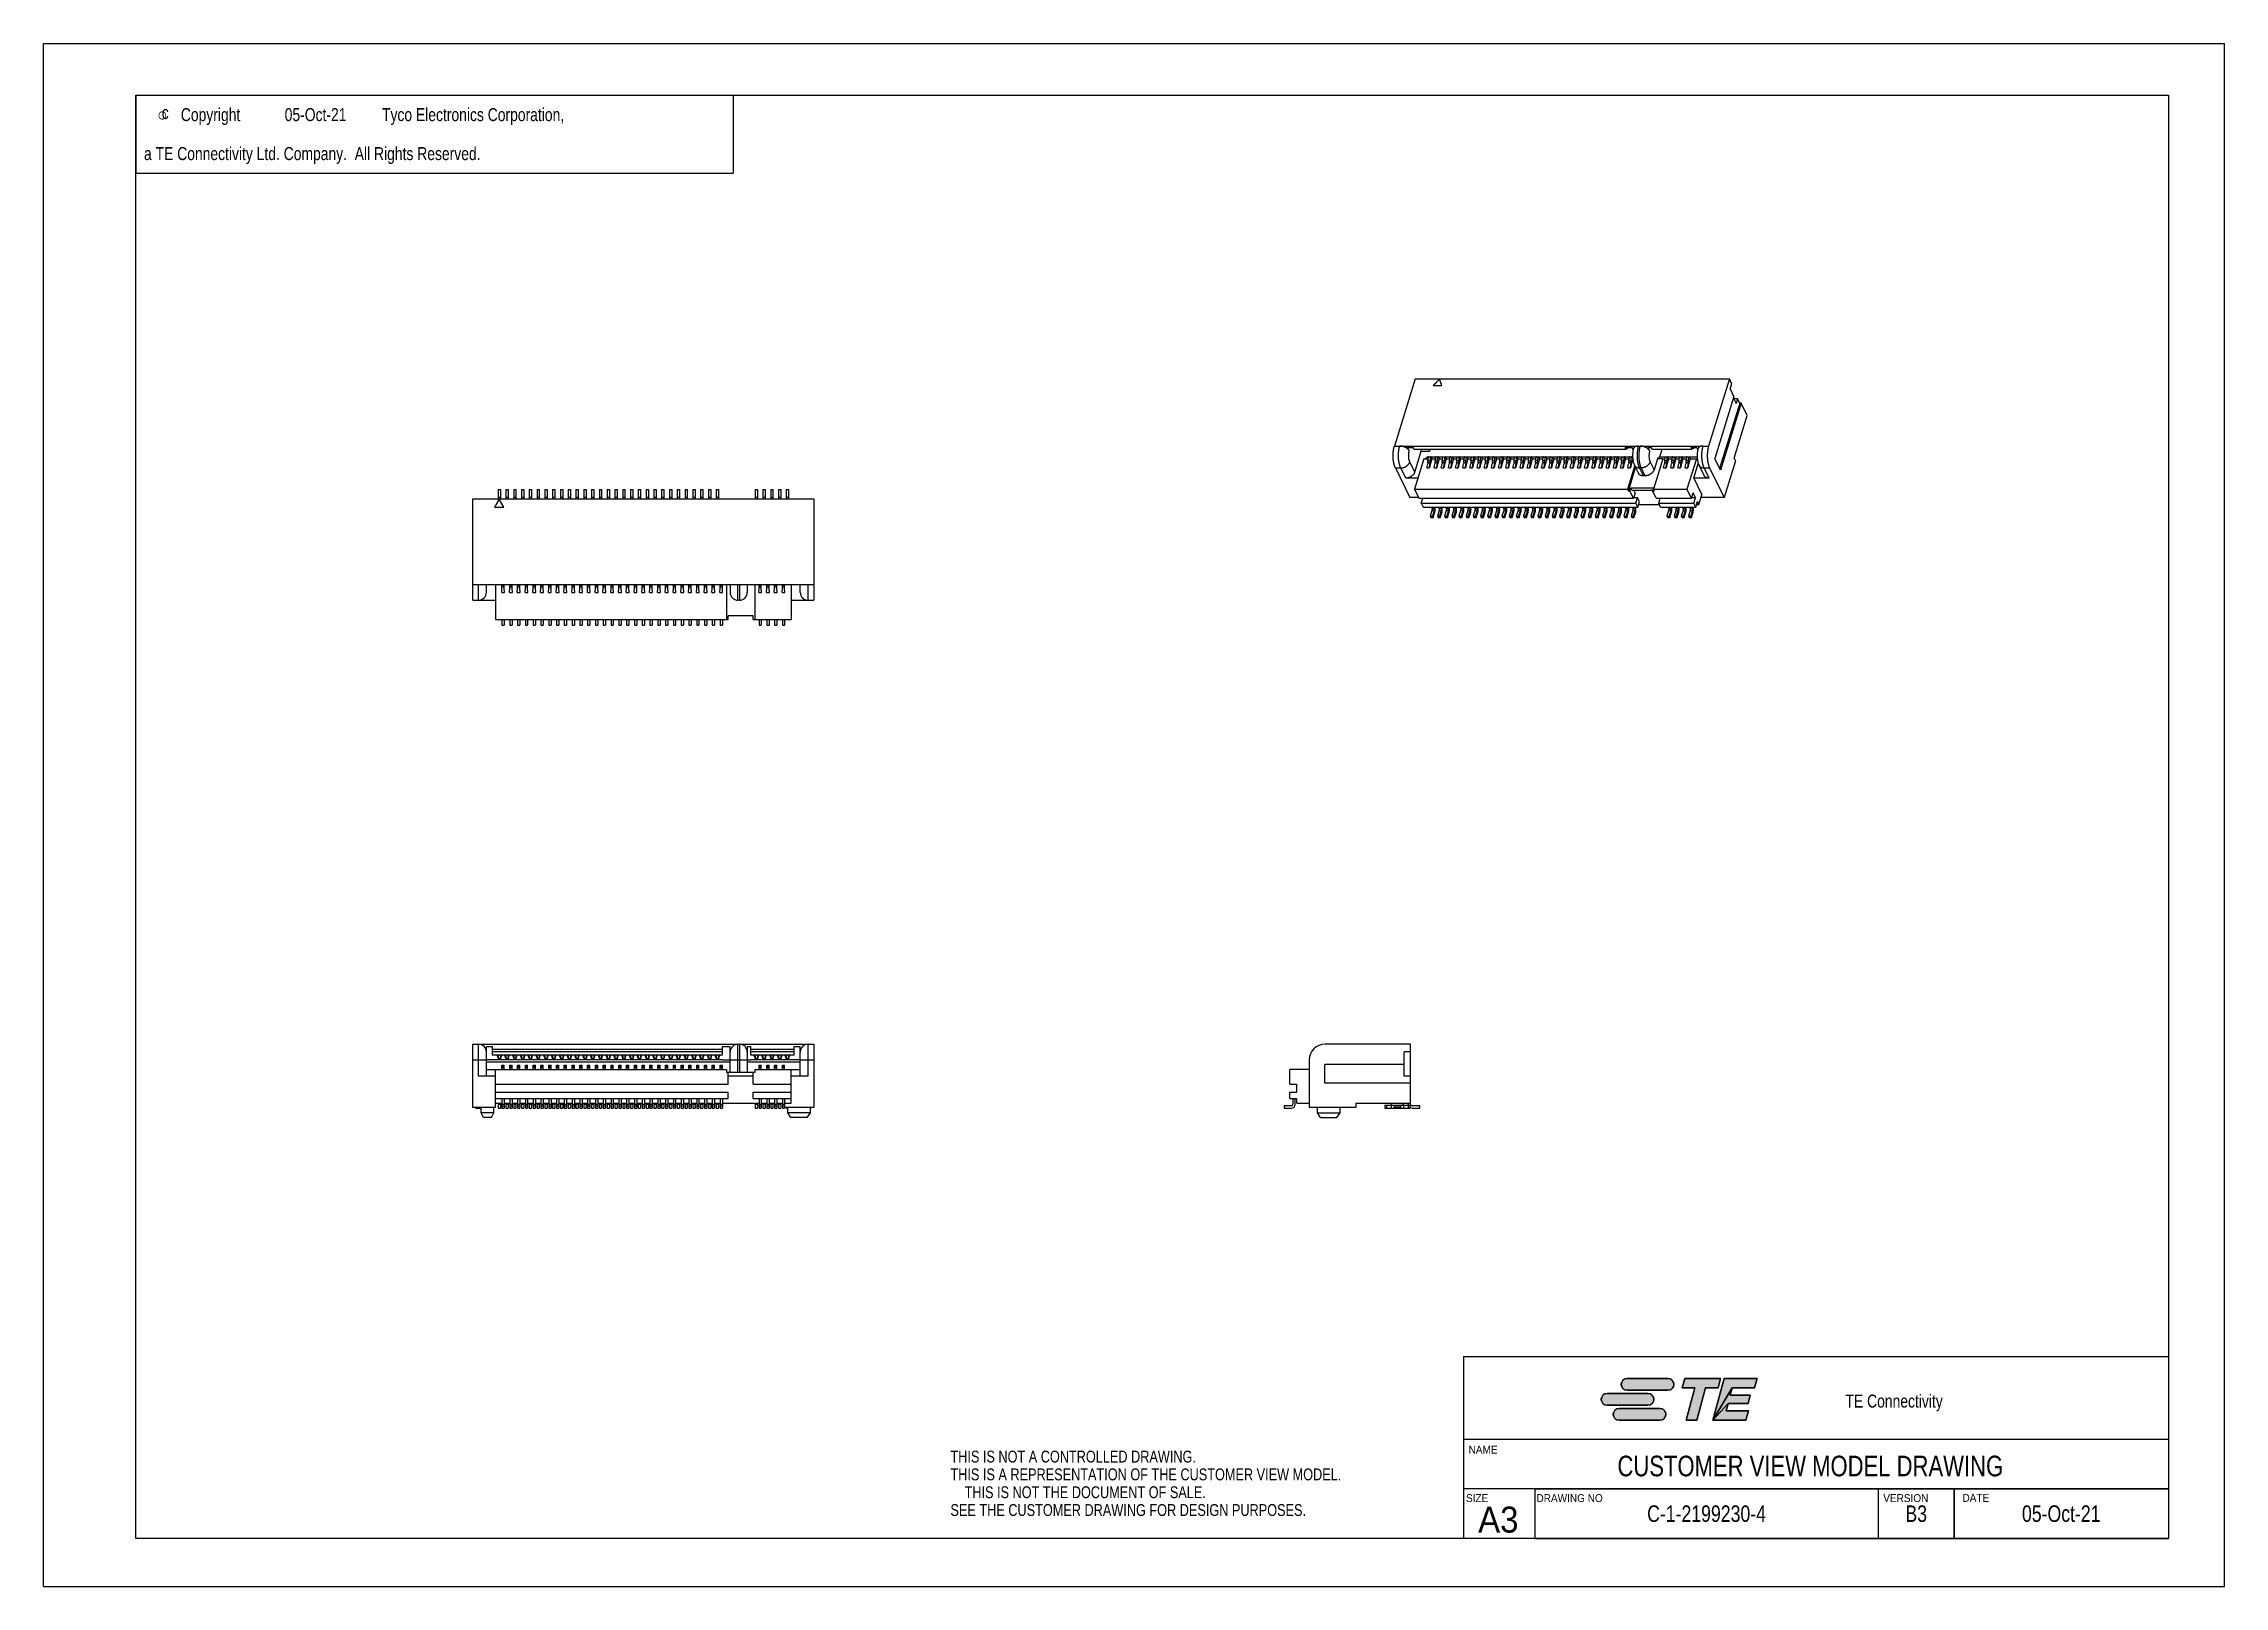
# Model space of a CAD drawing. Extents: x 0 to 420, y 0 to 297.
import ezdxf
from ezdxf.enums import TextEntityAlignment as Align

# ---------------------------------------------------------------- set-up
doc = ezdxf.new("R2010")
doc.units = 0
doc.header["$LTSCALE"] = 23.1
doc.layers.get('0').update_dxf_attribs({"linetype": 'CONTINUOUS'})
doc.layers.add('DRAFT_ENTITY', color=7, linetype='CONTINUOUS')
doc.styles.get("Standard").update_dxf_attribs({"font": 'txt', "width": 0.95})
doc.styles.add('TEXTSTYLE_1', font='gdt', dxfattribs={"width": 0.8})
doc.styles.add('TEXTSTYLE_2', font='txt', dxfattribs={"width": 0.8})

msp = doc.modelspace()

# ---------------------------------------------------------------- texts
at = {"color": 2, "linetype": 'CONTINUOUS', "style": 'TEXTSTYLE_1'}
msp.add_text('e', height=2.5, dxfattribs=at).set_placement((21.85, 282.08))
at = {"color": 2, "linetype": 'CONTINUOUS', "style": 'TEXTSTYLE_2', "width": 0.8}
for s, height, p in [('c', 2.5, (22.75, 282.48)), ('Copyright ', 2.5, (26.43, 282.08)), ('05-Oct-21', 2.5, (46.43, 282.08)), (' Tyco Electronics Corporation,', 2.5, (64.43, 282.08)), ('  a TE Connectivity Ltd. Company.  All Rights Reserved.', 2.5, (17.85, 274.58)), ('TE Connectivity', 2.5, (347.03, 34.42)), ('THIS IS NOT A CONTROLLED DRAWING.', 2.286, (174.65, 23.84)), ('THIS IS A REPRESENTATION OF THE CUSTOMER VIEW MODEL.', 2.286, (174.65, 20.41)), ('    THIS IS NOT THE DOCUMENT OF SALE.', 2.286, (174.65, 16.98)), ('SEE THE CUSTOMER DRAWING FOR DESIGN PURPOSES.', 2.286, (174.65, 13.55))]:
    msp.add_text(s, height=height, dxfattribs=at).set_placement(p)
at = {"color": 2, "linetype": 'CONTINUOUS', "width": 0.95}
for s, height, p in [('NAME', 1.52, (274.44, 25.57)), ('SIZE', 1.52, (273.94, 16.23)), ('DRAWING NO', 1.52, (287.51, 16.23)), ('VERSION', 1.52, (354.3, 16.23)), ('DATE', 1.52, (369.56, 16.27)), ('A3', 5, (276.28, 10.35))]:
    msp.add_text(s, height=height, dxfattribs=at).set_placement(p)
at = {"color": 2, "linetype": 'CONTINUOUS', "style": 'TEXTSTYLE_2', "width": 0.8}
for s, height, p in [('CUSTOMER VIEW MODEL DRAWING', 3.968, (340.25, 21.19)), ('C-1-2199230-4', 3.18, (320.27, 12.41)), ('B3', 3.18, (360.65, 12.41)), ('05-Oct-21', 3.18, (388.58, 12.41))]:
    msp.add_text(s, height=height, dxfattribs=at).set_placement(p, align=Align.CENTER)

# ---------------------------------------------------------------- blocks, each defined once
blk = doc.blocks.new('TE_CONNECTIVITY_BL0', base_point=(315, 36))
at = {"linetype": 'CONTINUOUS'}
for points in [[(304.83, 40.02), (304.98, 40.02), (312.83, 40.02), (312.98, 40.02), (313.13, 39.99), (313.27, 39.94), (313.4, 39.87), (313.52, 39.79), (313.64, 39.69), (313.73, 39.58), (313.82, 39.45), (313.88, 39.32), (313.93, 39.18), (313.96, 39.03), (313.97, 38.88), (313.96, 38.74), (313.93, 38.59), (313.88, 38.45), (313.82, 38.31), (313.73, 38.19), (313.64, 38.08), (313.52, 37.98), (313.4, 37.9), (313.27, 37.83), (313.13, 37.78), (312.98, 37.75), (304.98, 37.74), (304.83, 37.75), (304.69, 37.78), (304.54, 37.83), (304.41, 37.9), (304.29, 37.98), (304.17, 38.08), (304.08, 38.19), (303.99, 38.31), (303.93, 38.45), (303.88, 38.59), (303.85, 38.74), (303.84, 38.88), (303.85, 39.03), (303.88, 39.18), (303.93, 39.32), (303.99, 39.45), (304.08, 39.58), (304.17, 39.69), (304.29, 39.79), (304.41, 39.87), (304.54, 39.94), (304.69, 39.99)], [(315.59, 38.22), (316.08, 40.02), (322.98, 40.02), (322.5, 38.22), (320.09, 38.22), (318.41, 31.98), (316.33, 31.98), (318.01, 38.22)], [(330.01, 40.02), (329.52, 38.22), (325.21, 38.22), (321.49, 31.98), (323.64, 40.02)], [(328.69, 36.83), (328.26, 35.22), (324.4, 35.22), (321.49, 31.98), (325.21, 38.22), (324.84, 36.83)], [(300.98, 37.13), (301.13, 37.14), (308.98, 37.14), (309.13, 37.13), (309.28, 37.1), (309.42, 37.05), (309.55, 36.99), (309.68, 36.9), (309.79, 36.81), (309.89, 36.69), (309.97, 36.57), (310.04, 36.44), (310.08, 36.3), (310.11, 36.15), (310.12, 36), (310.11, 35.85), (310.08, 35.7), (310.04, 35.56), (309.97, 35.43), (309.89, 35.31), (309.79, 35.19), (309.68, 35.1), (309.55, 35.01), (309.42, 34.95), (309.28, 34.9), (309.13, 34.87), (301.13, 34.86), (300.98, 34.87), (300.84, 34.9), (300.7, 34.95), (300.56, 35.01), (300.44, 35.1), (300.33, 35.19), (300.23, 35.31), (300.15, 35.43), (300.08, 35.56), (300.03, 35.7), (300, 35.85), (299.99, 36), (300, 36.15), (300.03, 36.3), (300.08, 36.44), (300.15, 36.57), (300.23, 36.69), (300.33, 36.81), (300.44, 36.9), (300.56, 36.99), (300.7, 37.05), (300.84, 37.1)], [(303.3, 34.25), (303.44, 34.26), (311.29, 34.26), (311.44, 34.25), (311.59, 34.22), (311.73, 34.17), (311.86, 34.1), (311.99, 34.02), (312.1, 33.92), (312.2, 33.81), (312.28, 33.69), (312.35, 33.55), (312.39, 33.41), (312.42, 33.26), (312.43, 33.12), (312.42, 32.97), (312.39, 32.82), (312.35, 32.68), (312.28, 32.55), (312.2, 32.42), (312.1, 32.31), (311.99, 32.21), (311.86, 32.13), (311.73, 32.06), (311.59, 32.01), (311.44, 31.98), (303.44, 31.98), (303.3, 31.98), (303.15, 32.01), (303.01, 32.06), (302.87, 32.13), (302.75, 32.21), (302.64, 32.31), (302.54, 32.42), (302.46, 32.55), (302.39, 32.68), (302.34, 32.82), (302.31, 32.97), (302.3, 33.12), (302.31, 33.26), (302.34, 33.41), (302.39, 33.55), (302.46, 33.69), (302.54, 33.81), (302.64, 33.92), (302.75, 34.02), (302.87, 34.1), (303.01, 34.17), (303.15, 34.22)], [(328.33, 33.78), (327.85, 31.98), (321.49, 31.98), (324.4, 35.22), (324.02, 33.78)]]:
    blk.add_hatch(color=2, dxfattribs=at).paths.add_polyline_path(points)
at = {"color": 2, "linetype": 'CONTINUOUS'}
for p, q in [((312.83, 40.02), (304.98, 40.02)), ((316.08, 40.02), (315.59, 38.22)), ((315.59, 38.22), (318.01, 38.22)), ((322.98, 40.02), (316.08, 40.02)), ((318.01, 38.22), (316.33, 31.98)), ((318.41, 31.98), (320.09, 38.22)), ((320.09, 38.22), (322.5, 38.22)), ((323.64, 40.02), (321.49, 31.98)), ((322.5, 38.22), (322.98, 40.02)), ((330.01, 40.02), (323.64, 40.02)), ((324.84, 36.83), (325.21, 38.22)), ((325.21, 38.22), (329.52, 38.22)), ((329.52, 38.22), (330.01, 40.02)), ((308.98, 37.14), (301.13, 37.14)), ((301.13, 34.86), (308.98, 34.86)), ((311.29, 34.26), (303.44, 34.26)), ((304.98, 37.74), (312.83, 37.74)), ((324.02, 33.78), (324.4, 35.22)), ((328.33, 33.78), (324.02, 33.78)), ((324.4, 35.22), (328.26, 35.22)), ((328.69, 36.83), (324.84, 36.83)), ((327.85, 31.98), (328.33, 33.78)), ((328.26, 35.22), (328.69, 36.83)), ((303.44, 31.98), (311.29, 31.98)), ((316.33, 31.98), (318.41, 31.98)), ((321.49, 31.98), (327.85, 31.98))]:
    blk.add_line(p, q, dxfattribs=at)
for points in [[(304.83, 40.02), (304.98, 40.02), (312.83, 40.02), (312.98, 40.02), (313.13, 39.99), (313.27, 39.94), (313.4, 39.87), (313.52, 39.79), (313.64, 39.69), (313.73, 39.58), (313.82, 39.45), (313.88, 39.32), (313.93, 39.18), (313.96, 39.03), (313.97, 38.88), (313.96, 38.74), (313.93, 38.59), (313.88, 38.45), (313.82, 38.31), (313.73, 38.19), (313.64, 38.08), (313.52, 37.98), (313.4, 37.9), (313.27, 37.83), (313.13, 37.78), (312.98, 37.75), (304.98, 37.74), (304.83, 37.75), (304.69, 37.78), (304.54, 37.83), (304.41, 37.9), (304.29, 37.98), (304.17, 38.08), (304.08, 38.19), (303.99, 38.31), (303.93, 38.45), (303.88, 38.59), (303.85, 38.74), (303.84, 38.88), (303.85, 39.03), (303.88, 39.18), (303.93, 39.32), (303.99, 39.45), (304.08, 39.58), (304.17, 39.69), (304.29, 39.79), (304.41, 39.87), (304.54, 39.94), (304.69, 39.99), (304.83, 40.02)], [(315.59, 38.22), (316.08, 40.02), (322.98, 40.02), (322.5, 38.22), (320.09, 38.22), (318.41, 31.98), (316.33, 31.98), (318.01, 38.22), (315.59, 38.22)], [(330.01, 40.02), (329.52, 38.22), (325.21, 38.22), (321.49, 31.98), (323.64, 40.02), (330.01, 40.02)], [(328.69, 36.83), (328.26, 35.22), (324.4, 35.22), (321.49, 31.98), (325.21, 38.22), (324.84, 36.83), (328.69, 36.83)], [(300.98, 37.13), (301.13, 37.14), (308.98, 37.14), (309.13, 37.13), (309.28, 37.1), (309.42, 37.05), (309.55, 36.99), (309.68, 36.9), (309.79, 36.81), (309.89, 36.69), (309.97, 36.57), (310.04, 36.44), (310.08, 36.3), (310.11, 36.15), (310.12, 36), (310.11, 35.85), (310.08, 35.7), (310.04, 35.56), (309.97, 35.43), (309.89, 35.31), (309.79, 35.19), (309.68, 35.1), (309.55, 35.01), (309.42, 34.95), (309.28, 34.9), (309.13, 34.87), (301.13, 34.86), (300.98, 34.87), (300.84, 34.9), (300.7, 34.95), (300.56, 35.01), (300.44, 35.1), (300.33, 35.19), (300.23, 35.31), (300.15, 35.43), (300.08, 35.56), (300.03, 35.7), (300, 35.85), (299.99, 36), (300, 36.15), (300.03, 36.3), (300.08, 36.44), (300.15, 36.57), (300.23, 36.69), (300.33, 36.81), (300.44, 36.9), (300.56, 36.99), (300.7, 37.05), (300.84, 37.1), (300.98, 37.13)], [(303.3, 34.25), (303.44, 34.26), (311.29, 34.26), (311.44, 34.25), (311.59, 34.22), (311.73, 34.17), (311.86, 34.1), (311.99, 34.02), (312.1, 33.92), (312.2, 33.81), (312.28, 33.69), (312.35, 33.55), (312.39, 33.41), (312.42, 33.26), (312.43, 33.12), (312.42, 32.97), (312.39, 32.82), (312.35, 32.68), (312.28, 32.55), (312.2, 32.42), (312.1, 32.31), (311.99, 32.21), (311.86, 32.13), (311.73, 32.06), (311.59, 32.01), (311.44, 31.98), (303.44, 31.98), (303.3, 31.98), (303.15, 32.01), (303.01, 32.06), (302.87, 32.13), (302.75, 32.21), (302.64, 32.31), (302.54, 32.42), (302.46, 32.55), (302.39, 32.68), (302.34, 32.82), (302.31, 32.97), (302.3, 33.12), (302.31, 33.26), (302.34, 33.41), (302.39, 33.55), (302.46, 33.69), (302.54, 33.81), (302.64, 33.92), (302.75, 34.02), (302.87, 34.1), (303.01, 34.17), (303.15, 34.22), (303.3, 34.25)], [(328.33, 33.78), (327.85, 31.98), (321.49, 31.98), (324.4, 35.22), (324.02, 33.78), (328.33, 33.78)]]:
    blk.add_lwpolyline(points, dxfattribs=at)
for centre, start, end in [((304.98, 38.88), 90, 270), ((312.83, 38.88), 270, 90), ((301.13, 36), 90, 270), ((303.44, 33.12), 90, 270), ((308.98, 36), 270, 90), ((311.29, 33.12), 270, 90)]:
    blk.add_arc(centre, 1.14, start, end, dxfattribs=at)
for points in [[(309.13, 34.87), (308.98, 34.86), (301.13, 34.86)], [(312.98, 37.75), (312.83, 37.74), (304.98, 37.74)], [(311.44, 31.98), (311.29, 31.98), (303.44, 31.98)]]:
    blk.add_solid(points, dxfattribs=at)

# ---------------------------------------------------------------- linework, layer by layer
at = {"color": 7, "linetype": 'CONTINUOUS'}
for p, q in [((0, 0), (0, 297)), ((0, 297), (420, 297)), ((420, 0), (420, 297)), ((17.78, 9.23), (17.78, 287.08)), ((17.78, 287.08), (409.21, 287.08)), ((409.21, 287.08), (409.21, 9.23)), ((264.14, 232.45), (260.15, 219.53)), ((264.14, 232.45), (324.66, 232.45)), ((268.83, 232.43), (267.63, 231.21)), ((267.63, 231.21), (269.28, 231.21)), ((268.85, 232.39), (267.68, 231.21)), ((269.28, 231.21), (268.83, 232.43)), ((324.66, 232.45), (320.66, 219.53)), ((325.1, 231.54), (324.66, 232.45)), ((325.1, 231.54), (324.81, 230.6)), ((325.55, 229.09), (321.85, 217.1)), ((326.67, 227.79), (322.78, 215.21)), ((326.94, 227.79), (322.95, 214.87)), ((325.55, 229.09), (324.81, 230.6)), ((325.45, 228.74), (325.96, 227.69)), ((326.26, 228.63), (325.5, 228.63)), ((326.26, 228.63), (325.96, 227.69)), ((326.67, 227.79), (326.26, 228.63)), ((326.94, 227.79), (326.67, 227.79)), ((328.11, 225.42), (326.94, 227.79)), ((325.56, 217.2), (328.11, 225.42)), ((260.15, 219.53), (320.66, 219.53)), ((263.02, 218.6), (262.7, 219.25)), ((262.7, 219.25), (263.77, 219.25)), ((263.91, 218.95), (263.77, 219.25)), ((263.91, 218.95), (304.77, 218.95)), ((264.08, 214.53), (265.31, 218.53)), ((265.31, 218.53), (265.34, 218.95)), ((265.31, 218.53), (266.9, 218.53)), ((266.9, 218.53), (266.93, 218.95)), ((267.03, 218.95), (266.9, 218.53)), ((304.62, 219.25), (305.95, 219.25)), ((304.77, 218.95), (304.62, 219.25)), ((305.01, 219.02), (304.77, 218.95)), ((305.25, 219.25), (305.01, 219.02)), ((306.16, 218.82), (305.95, 219.25)), ((308.99, 219.25), (309.62, 219.25)), ((308.99, 219.25), (309.31, 218.6)), ((309.77, 218.95), (309.62, 219.25)), ((309.77, 218.95), (317.46, 218.95)), ((311.27, 217.47), (311.73, 218.95)), ((317.32, 219.25), (318.38, 219.25)), ((317.46, 218.95), (317.32, 219.25)), ((317.71, 219.02), (317.46, 218.95)), ((317.94, 219.25), (317.71, 219.02)), ((318.38, 219.25), (318.59, 218.82)), ((260.34, 215.31), (263.13, 209.63)), ((260.34, 215.31), (261.37, 215.31)), ((262.33, 213.36), (261.37, 215.31)), ((264.08, 214.53), (263.12, 216.49)), ((265.82, 217.09), (264, 211.22)), ((265.82, 217.09), (266.6, 217.09)), ((266.57, 217.47), (266.13, 217.09)), ((266.39, 215.33), (266.57, 216.11)), ((266.39, 215.33), (266.91, 215.33)), ((266.57, 217.47), (306.03, 217.47)), ((266.61, 216.34), (266.57, 216.11)), ((266.61, 216.74), (267.02, 216.74)), ((266.61, 216.34), (267.02, 216.34)), ((266.79, 217.44), (267.28, 217.44)), ((266.91, 215.33), (266.99, 216.11)), ((267.06, 215.97), (266.91, 215.33)), ((267.02, 216.34), (266.99, 216.11)), ((267.06, 215.97), (266.99, 216.11)), ((267.37, 216.98), (267.06, 215.97)), ((267.37, 217.32), (267.28, 217.44)), ((267.37, 216.98), (267.37, 217.32)), ((267.37, 217.09), (267.99, 217.09)), ((267.78, 215.33), (267.95, 216.11)), ((267.78, 215.33), (268.3, 215.33)), ((267.99, 216.34), (267.95, 216.11)), ((267.99, 216.74), (268.4, 216.74)), ((267.99, 216.34), (268.4, 216.34)), ((268.17, 217.44), (268.66, 217.44)), ((268.3, 215.33), (268.37, 216.11)), ((268.44, 215.97), (268.3, 215.33)), ((268.4, 216.34), (268.37, 216.11)), ((268.44, 215.97), (268.37, 216.11)), ((268.75, 216.98), (268.44, 215.97)), ((268.75, 217.32), (268.66, 217.44)), ((268.75, 216.98), (268.75, 217.32)), ((268.75, 217.09), (269.37, 217.09)), ((269.16, 215.33), (269.33, 216.11)), ((269.16, 215.33), (269.68, 215.33)), ((269.37, 216.34), (269.33, 216.11)), ((269.37, 216.74), (269.79, 216.74)), ((269.37, 216.34), (269.78, 216.34)), ((269.56, 217.44), (270.04, 217.44)), ((269.68, 215.33), (269.75, 216.11)), ((269.82, 215.97), (269.68, 215.33)), ((269.78, 216.34), (269.75, 216.11)), ((269.82, 215.97), (269.75, 216.11)), ((270.14, 216.98), (269.82, 215.97)), ((270.14, 217.32), (270.04, 217.44)), ((270.14, 216.98), (270.14, 217.32)), ((270.14, 217.09), (270.75, 217.09)), ((270.54, 215.33), (270.72, 216.11)), ((270.54, 215.33), (271.06, 215.33)), ((270.75, 216.34), (270.72, 216.11)), ((270.75, 216.74), (271.17, 216.74)), ((270.75, 216.34), (271.17, 216.34)), ((270.94, 217.44), (271.42, 217.44)), ((271.06, 215.33), (271.13, 216.11)), ((271.2, 215.97), (271.06, 215.33)), ((271.17, 216.34), (271.13, 216.11)), ((271.2, 215.97), (271.13, 216.11)), ((271.52, 216.98), (271.2, 215.97)), ((271.52, 217.32), (271.42, 217.44)), ((271.52, 216.98), (271.52, 217.32)), ((271.52, 217.09), (272.13, 217.09)), ((271.92, 215.33), (272.1, 216.11)), ((271.92, 215.33), (272.44, 215.33)), ((272.13, 216.34), (272.1, 216.11)), ((272.13, 216.74), (272.55, 216.74)), ((272.13, 216.34), (272.55, 216.34)), ((272.32, 217.44), (272.81, 217.44)), ((272.44, 215.33), (272.51, 216.11)), ((272.58, 215.97), (272.44, 215.33)), ((272.55, 216.34), (272.51, 216.11)), ((272.58, 215.97), (272.51, 216.11)), ((272.9, 216.98), (272.58, 215.97)), ((272.9, 217.32), (272.81, 217.44)), ((272.9, 216.98), (272.9, 217.32)), ((272.9, 217.09), (273.51, 217.09)), ((273.3, 215.33), (273.48, 216.11)), ((273.3, 215.33), (273.82, 215.33)), ((273.51, 216.34), (273.48, 216.11)), ((273.51, 216.34), (273.93, 216.34)), ((273.52, 216.74), (273.93, 216.74)), ((273.7, 217.44), (274.19, 217.44)), ((273.82, 215.33), (273.89, 216.11)), ((273.97, 215.97), (273.82, 215.33)), ((273.93, 216.34), (273.89, 216.11)), ((273.97, 215.97), (273.89, 216.11)), ((274.28, 216.98), (273.97, 215.97)), ((274.28, 217.32), (274.19, 217.44)), ((274.28, 216.98), (274.28, 217.32)), ((274.28, 217.09), (274.89, 217.09)), ((274.68, 215.33), (274.86, 216.11)), ((274.68, 215.33), (275.2, 215.33)), ((274.9, 216.34), (274.86, 216.11)), ((274.9, 216.74), (275.31, 216.74)), ((274.9, 216.34), (275.31, 216.34)), ((275.08, 217.44), (275.57, 217.44)), ((275.2, 215.33), (275.28, 216.11)), ((275.35, 215.97), (275.2, 215.33)), ((275.31, 216.34), (275.28, 216.11)), ((275.35, 215.97), (275.28, 216.11)), ((275.66, 216.98), (275.35, 215.97)), ((275.66, 217.32), (275.57, 217.44)), ((275.66, 216.98), (275.66, 217.32)), ((275.66, 217.09), (276.28, 217.09)), ((276.07, 215.33), (276.24, 216.11)), ((276.07, 215.33), (276.58, 215.33)), ((276.28, 216.34), (276.24, 216.11)), ((276.28, 216.74), (276.69, 216.74)), ((276.28, 216.34), (276.69, 216.34)), ((276.46, 217.44), (276.95, 217.44)), ((276.58, 215.33), (276.66, 216.11)), ((276.73, 215.97), (276.58, 215.33)), ((276.69, 216.34), (276.66, 216.11)), ((276.73, 215.97), (276.66, 216.11)), ((277.04, 216.98), (276.73, 215.97)), ((277.04, 217.32), (276.95, 217.44)), ((277.04, 216.98), (277.04, 217.32)), ((277.04, 217.09), (277.66, 217.09)), ((277.45, 215.33), (277.62, 216.11)), ((277.45, 215.33), (277.97, 215.33)), ((277.66, 216.34), (277.62, 216.11)), ((277.66, 216.74), (278.07, 216.74)), ((277.66, 216.34), (278.07, 216.34)), ((277.84, 217.44), (278.33, 217.44)), ((277.97, 215.33), (278.04, 216.11)), ((278.11, 215.97), (277.97, 215.33)), ((278.07, 216.34), (278.04, 216.11)), ((278.11, 215.97), (278.04, 216.11)), ((278.43, 216.98), (278.11, 215.97)), ((278.43, 217.32), (278.33, 217.44)), ((278.43, 216.98), (278.43, 217.32)), ((278.43, 217.09), (279.04, 217.09)), ((278.83, 215.33), (279.01, 216.11)), ((278.83, 215.33), (279.35, 215.33)), ((279.04, 216.34), (279.01, 216.11)), ((279.04, 216.74), (279.46, 216.74)), ((279.04, 216.34), (279.46, 216.34)), ((279.23, 217.44), (279.71, 217.44)), ((279.35, 215.33), (279.42, 216.11)), ((279.49, 215.97), (279.35, 215.33)), ((279.46, 216.34), (279.42, 216.11)), ((279.49, 215.97), (279.42, 216.11)), ((279.81, 216.98), (279.49, 215.97)), ((279.81, 217.32), (279.71, 217.44)), ((279.81, 216.98), (279.81, 217.32)), ((279.81, 217.09), (280.42, 217.09)), ((280.21, 215.33), (280.39, 216.11)), ((280.21, 215.33), (280.73, 215.33)), ((280.42, 216.34), (280.39, 216.11)), ((280.42, 216.74), (280.84, 216.74)), ((280.42, 216.34), (280.84, 216.34)), ((280.61, 217.44), (281.09, 217.44)), ((280.73, 215.33), (280.8, 216.11)), ((280.87, 215.97), (280.73, 215.33)), ((280.84, 216.34), (280.8, 216.11)), ((280.87, 215.97), (280.8, 216.11)), ((281.19, 216.98), (280.87, 215.97)), ((281.19, 217.32), (281.09, 217.44)), ((281.19, 216.98), (281.19, 217.32)), ((281.19, 217.09), (281.8, 217.09)), ((281.59, 215.33), (281.77, 216.11)), ((281.59, 215.33), (282.11, 215.33)), ((281.8, 216.34), (281.77, 216.11)), ((281.8, 216.34), (282.22, 216.34)), ((281.81, 216.74), (282.22, 216.74)), ((281.99, 217.44), (282.48, 217.44)), ((282.11, 215.33), (282.18, 216.11)), ((282.26, 215.97), (282.11, 215.33)), ((282.22, 216.34), (282.18, 216.11)), ((282.26, 215.97), (282.18, 216.11)), ((282.57, 216.98), (282.26, 215.97)), ((282.57, 217.32), (282.48, 217.44)), ((282.57, 216.98), (282.57, 217.32)), ((282.57, 217.09), (283.18, 217.09)), ((282.97, 215.33), (283.15, 216.11)), ((282.97, 215.33), (283.49, 215.33)), ((283.19, 216.34), (283.15, 216.11)), ((283.19, 216.74), (283.6, 216.74)), ((283.19, 216.34), (283.6, 216.34)), ((283.37, 217.44), (283.86, 217.44)), ((283.49, 215.33), (283.56, 216.11)), ((283.64, 215.97), (283.49, 215.33)), ((283.6, 216.34), (283.56, 216.11)), ((283.64, 215.97), (283.56, 216.11)), ((283.95, 216.98), (283.64, 215.97)), ((283.95, 217.32), (283.86, 217.44)), ((283.95, 216.98), (283.95, 217.32)), ((283.95, 217.09), (284.57, 217.09)), ((284.36, 215.33), (284.53, 216.11)), ((284.36, 215.33), (284.87, 215.33)), ((284.57, 216.34), (284.53, 216.11)), ((284.57, 216.74), (284.98, 216.74)), ((284.57, 216.34), (284.98, 216.34)), ((284.75, 217.44), (285.24, 217.44)), ((284.87, 215.33), (284.95, 216.11)), ((285.02, 215.97), (284.87, 215.33)), ((284.98, 216.34), (284.95, 216.11)), ((285.02, 215.97), (284.95, 216.11)), ((285.33, 216.98), (285.02, 215.97)), ((285.33, 217.32), (285.24, 217.44)), ((285.33, 216.98), (285.33, 217.32)), ((285.33, 217.09), (285.95, 217.09)), ((285.74, 215.33), (285.91, 216.11)), ((285.74, 215.33), (286.26, 215.33)), ((285.95, 216.34), (285.91, 216.11)), ((285.95, 216.74), (286.36, 216.74)), ((285.95, 216.34), (286.36, 216.34)), ((286.13, 217.44), (286.62, 217.44)), ((286.26, 215.33), (286.33, 216.11)), ((286.4, 215.97), (286.26, 215.33)), ((286.36, 216.34), (286.33, 216.11)), ((286.4, 215.97), (286.33, 216.11)), ((286.71, 216.98), (286.4, 215.97)), ((286.71, 217.32), (286.62, 217.44)), ((286.71, 216.98), (286.71, 217.32)), ((286.71, 217.09), (287.33, 217.09)), ((287.12, 215.33), (287.3, 216.11)), ((287.12, 215.33), (287.64, 215.33)), ((287.33, 216.34), (287.3, 216.11)), ((287.33, 216.74), (287.75, 216.74)), ((287.33, 216.34), (287.75, 216.34)), ((287.52, 217.44), (288, 217.44)), ((287.64, 215.33), (287.71, 216.11)), ((287.78, 215.97), (287.64, 215.33)), ((287.75, 216.34), (287.71, 216.11)), ((287.78, 215.97), (287.71, 216.11)), ((288.1, 216.98), (287.78, 215.97)), ((288.1, 217.32), (288, 217.44)), ((288.1, 216.98), (288.1, 217.32)), ((288.1, 217.09), (288.71, 217.09)), ((288.5, 215.33), (288.68, 216.11)), ((288.5, 215.33), (289.02, 215.33)), ((288.71, 216.34), (288.68, 216.11)), ((288.71, 216.74), (289.13, 216.74)), ((288.71, 216.34), (289.13, 216.34)), ((288.9, 217.44), (289.38, 217.44)), ((289.02, 215.33), (289.09, 216.11)), ((289.16, 215.97), (289.02, 215.33)), ((289.13, 216.34), (289.09, 216.11)), ((289.16, 215.97), (289.09, 216.11)), ((289.48, 216.98), (289.16, 215.97)), ((289.48, 217.32), (289.38, 217.44)), ((289.48, 216.98), (289.48, 217.32)), ((289.48, 217.09), (290.09, 217.09)), ((289.88, 215.33), (290.06, 216.11)), ((289.88, 215.33), (290.4, 215.33)), ((290.09, 216.34), (290.06, 216.11)), ((290.09, 216.74), (290.51, 216.74)), ((290.09, 216.34), (290.51, 216.34)), ((290.28, 217.44), (290.77, 217.44)), ((290.4, 215.33), (290.47, 216.11)), ((290.55, 215.97), (290.4, 215.33)), ((290.51, 216.34), (290.47, 216.11)), ((290.55, 215.97), (290.47, 216.11)), ((290.86, 216.98), (290.55, 215.97)), ((290.86, 217.32), (290.77, 217.44)), ((290.86, 216.98), (290.86, 217.32)), ((290.86, 217.09), (291.47, 217.09)), ((291.26, 215.33), (291.44, 216.11)), ((291.26, 215.33), (291.78, 215.33)), ((291.48, 216.34), (291.44, 216.11)), ((291.48, 216.74), (291.89, 216.74)), ((291.48, 216.34), (291.89, 216.34)), ((291.66, 217.44), (292.15, 217.44)), ((291.78, 215.33), (291.85, 216.11)), ((291.93, 215.97), (291.78, 215.33)), ((291.89, 216.34), (291.85, 216.11)), ((291.93, 215.97), (291.85, 216.11)), ((292.24, 216.98), (291.93, 215.97)), ((292.24, 217.32), (292.15, 217.44)), ((292.24, 216.98), (292.24, 217.32)), ((292.24, 217.09), (292.85, 217.09)), ((292.64, 215.33), (292.82, 216.11)), ((292.64, 215.33), (293.16, 215.33)), ((292.86, 216.34), (292.82, 216.11)), ((292.86, 216.74), (293.27, 216.74)), ((292.86, 216.34), (293.27, 216.34)), ((293.04, 217.44), (293.53, 217.44)), ((293.16, 215.33), (293.24, 216.11)), ((293.31, 215.97), (293.16, 215.33)), ((293.27, 216.34), (293.24, 216.11)), ((293.31, 215.97), (293.24, 216.11)), ((293.62, 216.98), (293.31, 215.97)), ((293.62, 217.32), (293.53, 217.44)), ((293.62, 216.98), (293.62, 217.32)), ((293.62, 217.09), (294.24, 217.09)), ((294.03, 215.33), (294.2, 216.11)), ((294.03, 215.33), (294.55, 215.33)), ((294.24, 216.34), (294.2, 216.11)), ((294.24, 216.74), (294.65, 216.74)), ((294.24, 216.34), (294.65, 216.34)), ((294.42, 217.44), (294.91, 217.44)), ((294.55, 215.33), (294.62, 216.11)), ((294.69, 215.97), (294.55, 215.33)), ((294.65, 216.34), (294.62, 216.11)), ((294.69, 215.97), (294.62, 216.11)), ((295, 216.98), (294.69, 215.97)), ((295, 217.32), (294.91, 217.44)), ((295, 216.98), (295, 217.32)), ((295, 217.09), (295.62, 217.09)), ((295.41, 215.33), (295.58, 216.11)), ((295.41, 215.33), (295.93, 215.33)), ((295.62, 216.34), (295.58, 216.11)), ((295.62, 216.74), (296.04, 216.74)), ((295.62, 216.34), (296.03, 216.34)), ((295.81, 217.44), (296.29, 217.44)), ((295.93, 215.33), (296, 216.11)), ((296.07, 215.97), (295.93, 215.33)), ((296.03, 216.34), (296, 216.11)), ((296.07, 215.97), (296, 216.11)), ((296.39, 216.98), (296.07, 215.97)), ((296.39, 217.32), (296.29, 217.44)), ((296.39, 216.98), (296.39, 217.32)), ((296.39, 217.09), (297, 217.09)), ((296.79, 215.33), (296.97, 216.11)), ((296.79, 215.33), (297.31, 215.33)), ((297, 216.34), (296.97, 216.11)), ((297, 216.74), (297.42, 216.74)), ((297, 216.34), (297.42, 216.34)), ((297.19, 217.44), (297.67, 217.44)), ((297.31, 215.33), (297.38, 216.11)), ((297.45, 215.97), (297.31, 215.33)), ((297.42, 216.34), (297.38, 216.11)), ((297.45, 215.97), (297.38, 216.11)), ((297.77, 216.98), (297.45, 215.97)), ((297.77, 217.32), (297.67, 217.44)), ((297.77, 216.98), (297.77, 217.32)), ((297.77, 217.09), (298.38, 217.09)), ((298.17, 215.33), (298.35, 216.11)), ((298.17, 215.33), (298.69, 215.33)), ((298.38, 216.34), (298.35, 216.11)), ((298.38, 216.74), (298.8, 216.74)), ((298.38, 216.34), (298.8, 216.34)), ((298.57, 217.44), (299.06, 217.44)), ((298.69, 215.33), (298.76, 216.11)), ((298.84, 215.97), (298.69, 215.33)), ((298.8, 216.34), (298.76, 216.11)), ((298.84, 215.97), (298.76, 216.11)), ((299.15, 216.98), (298.84, 215.97)), ((299.15, 217.32), (299.06, 217.44)), ((299.15, 216.98), (299.15, 217.32)), ((299.15, 217.09), (299.76, 217.09)), ((299.55, 215.33), (299.73, 216.11)), ((299.55, 215.33), (300.07, 215.33)), ((299.76, 216.34), (299.73, 216.11)), ((299.76, 216.34), (300.18, 216.34)), ((299.77, 216.74), (300.18, 216.74)), ((299.95, 217.44), (300.44, 217.44)), ((300.07, 215.33), (300.14, 216.11)), ((300.22, 215.97), (300.07, 215.33)), ((300.18, 216.34), (300.14, 216.11)), ((300.22, 215.97), (300.14, 216.11)), ((300.53, 216.98), (300.22, 215.97)), ((300.53, 217.32), (300.44, 217.44)), ((300.53, 216.98), (300.53, 217.32)), ((300.53, 217.09), (301.14, 217.09)), ((300.93, 215.33), (301.11, 216.11)), ((300.93, 215.33), (301.45, 215.33)), ((301.15, 216.34), (301.11, 216.11)), ((301.15, 216.74), (301.56, 216.74)), ((301.15, 216.34), (301.56, 216.34)), ((301.33, 217.44), (301.82, 217.44)), ((301.45, 215.33), (301.53, 216.11)), ((301.6, 215.97), (301.45, 215.33)), ((301.56, 216.34), (301.53, 216.11)), ((301.6, 215.97), (301.53, 216.11)), ((301.91, 216.98), (301.6, 215.97)), ((301.91, 217.32), (301.82, 217.44)), ((301.91, 216.98), (301.91, 217.32)), ((301.91, 217.09), (302.53, 217.09)), ((302.32, 215.33), (302.49, 216.11)), ((302.32, 215.33), (302.84, 215.33)), ((302.53, 216.34), (302.49, 216.11)), ((302.53, 216.74), (302.94, 216.74)), ((302.53, 216.34), (302.94, 216.34)), ((302.71, 217.44), (303.2, 217.44)), ((302.84, 215.33), (302.91, 216.11)), ((302.98, 215.97), (302.84, 215.33)), ((302.94, 216.34), (302.91, 216.11)), ((302.98, 215.97), (302.91, 216.11)), ((303.29, 216.98), (302.98, 215.97)), ((303.29, 217.32), (303.2, 217.44)), ((303.29, 216.98), (303.29, 217.32)), ((303.29, 217.09), (303.91, 217.09)), ((303.7, 215.33), (303.87, 216.11)), ((303.7, 215.33), (304.22, 215.33)), ((303.91, 216.34), (303.87, 216.11)), ((303.91, 216.74), (304.32, 216.74)), ((303.91, 216.34), (304.32, 216.34)), ((304.1, 217.44), (304.58, 217.44)), ((304.22, 215.33), (304.29, 216.11)), ((304.36, 215.97), (304.22, 215.33)), ((304.32, 216.34), (304.29, 216.11)), ((304.36, 215.97), (304.29, 216.11)), ((304.68, 216.98), (304.36, 215.97)), ((304.68, 217.32), (304.58, 217.44)), ((304.68, 216.98), (304.68, 217.32)), ((304.68, 217.09), (305.29, 217.09)), ((306.43, 215.76), (305.02, 211.22)), ((305.08, 215.33), (305.26, 216.11)), ((305.08, 215.33), (305.6, 215.33)), ((305.21, 210.85), (306.61, 215.39)), ((305.29, 216.34), (305.26, 216.11)), ((305.29, 216.74), (305.71, 216.74)), ((305.29, 216.34), (305.71, 216.34)), ((305.48, 217.44), (305.96, 217.44)), ((305.6, 215.33), (305.67, 216.11)), ((305.74, 215.97), (305.6, 215.33)), ((305.71, 216.34), (305.67, 216.11)), ((305.74, 215.97), (305.67, 216.11)), ((306.06, 216.98), (305.74, 215.97)), ((306.03, 217.35), (305.96, 217.44)), ((306.06, 216.98), (306.06, 217.06)), ((307.15, 214.3), (306.4, 215.83)), ((307.66, 215.31), (307.38, 215.31)), ((308.13, 213.78), (307.38, 215.31)), ((307.66, 215.31), (308.41, 213.78)), ((309.4, 216.49), (310.15, 214.96)), ((311.84, 217.09), (310.02, 211.22)), ((310.81, 217.08), (310.15, 214.96)), ((311.27, 217.47), (310.81, 217.08)), ((311.83, 217.08), (310.81, 217.08)), ((311.27, 217.47), (318.46, 217.47)), ((311.84, 217.09), (312.2, 217.09)), ((311.99, 215.33), (312.16, 216.11)), ((311.99, 215.33), (312.51, 215.33)), ((312.2, 216.34), (312.16, 216.11)), ((312.2, 216.74), (312.61, 216.74)), ((312.2, 216.34), (312.61, 216.34)), ((312.38, 217.44), (312.87, 217.44)), ((312.51, 215.33), (312.58, 216.11)), ((312.65, 215.97), (312.51, 215.33)), ((312.61, 216.34), (312.58, 216.11)), ((312.65, 215.97), (312.58, 216.11)), ((312.96, 216.98), (312.65, 215.97)), ((312.96, 217.32), (312.87, 217.44)), ((312.96, 216.98), (312.96, 217.32)), ((312.96, 217.09), (313.58, 217.09)), ((313.37, 215.33), (313.55, 216.11)), ((313.37, 215.33), (313.89, 215.33)), ((313.58, 216.34), (313.55, 216.11)), ((313.58, 216.74), (314, 216.74)), ((313.58, 216.34), (314, 216.34)), ((313.77, 217.44), (314.25, 217.44)), ((313.89, 215.33), (313.96, 216.11)), ((314.03, 215.97), (313.89, 215.33)), ((314, 216.34), (313.96, 216.11)), ((314.03, 215.97), (313.96, 216.11)), ((314.35, 216.98), (314.03, 215.97)), ((314.35, 217.32), (314.25, 217.44)), ((314.35, 216.98), (314.35, 217.32)), ((314.35, 217.09), (314.96, 217.09)), ((314.75, 215.33), (314.93, 216.11)), ((314.75, 215.33), (315.27, 215.33)), ((314.96, 216.34), (314.93, 216.11)), ((314.96, 216.74), (315.38, 216.74)), ((314.96, 216.34), (315.38, 216.34)), ((315.15, 217.44), (315.63, 217.44)), ((315.27, 215.33), (315.34, 216.11)), ((315.41, 215.97), (315.27, 215.33)), ((315.38, 216.34), (315.34, 216.11)), ((315.41, 215.97), (315.34, 216.11)), ((315.73, 216.98), (315.41, 215.97)), ((315.73, 217.32), (315.63, 217.44)), ((315.73, 216.98), (315.73, 217.32)), ((315.73, 217.09), (316.34, 217.09)), ((316.13, 215.33), (316.31, 216.11)), ((316.13, 215.33), (316.65, 215.33)), ((316.34, 216.34), (316.31, 216.11)), ((316.34, 216.74), (316.76, 216.74)), ((316.34, 216.34), (316.76, 216.34)), ((318.32, 217.09), (316.5, 211.22)), ((316.53, 217.44), (317.02, 217.44)), ((316.65, 215.33), (316.72, 216.11)), ((316.8, 215.97), (316.65, 215.33)), ((316.76, 216.34), (316.72, 216.11)), ((316.8, 215.97), (316.72, 216.11)), ((317.11, 216.98), (316.8, 215.97)), ((317.11, 217.32), (317.02, 217.44)), ((317.11, 216.98), (317.11, 217.32)), ((317.11, 217.09), (318.32, 217.09)), ((317.8, 213.36), (318.68, 216.19)), ((318.41, 216.91), (318.32, 217.09)), ((318.5, 216.98), (318.41, 216.91)), ((319.79, 213.87), (318.83, 215.83)), ((319.81, 215.31), (320.85, 215.31)), ((320.77, 213.36), (319.81, 215.31)), ((320.85, 215.31), (323.64, 209.63)), ((322.95, 214.87), (321.85, 217.1)), ((325.82, 216.68), (323.64, 209.63)), ((325.56, 217.2), (325.82, 216.68)), ((87.53, 211.16), (87.53, 209.36)), ((87.53, 211.16), (87.97, 211.16)), ((87.97, 211.16), (87.97, 209.36)), ((89.03, 211.16), (89.03, 209.36)), ((89.03, 211.16), (89.47, 211.16)), ((89.47, 211.16), (89.47, 209.36)), ((90.53, 211.16), (90.53, 209.36)), ((90.53, 211.16), (90.97, 211.16)), ((90.97, 211.16), (90.97, 209.36)), ((92.03, 211.16), (92.03, 209.36)), ((92.03, 211.16), (92.47, 211.16)), ((92.47, 211.16), (92.47, 209.36)), ((93.53, 211.16), (93.53, 209.36)), ((93.53, 211.16), (93.97, 211.16)), ((93.97, 211.16), (93.97, 209.36)), ((95.03, 211.16), (95.03, 209.36)), ((95.03, 211.16), (95.47, 211.16)), ((95.47, 211.16), (95.47, 209.36)), ((96.53, 211.16), (96.53, 209.36)), ((96.53, 211.16), (96.97, 211.16)), ((96.97, 211.16), (96.97, 209.36)), ((98.03, 211.16), (98.03, 209.36)), ((98.03, 211.16), (98.47, 211.16)), ((98.47, 211.16), (98.47, 209.36)), ((99.53, 211.16), (99.53, 209.36)), ((99.53, 211.16), (99.97, 211.16)), ((99.97, 211.16), (99.97, 209.36)), ((101.03, 211.16), (101.03, 209.36)), ((101.03, 211.16), (101.47, 211.16)), ((101.47, 211.16), (101.47, 209.36)), ((102.53, 211.16), (102.53, 209.36)), ((102.53, 211.16), (102.97, 211.16)), ((102.97, 211.16), (102.97, 209.36)), ((104.03, 211.16), (104.03, 209.36)), ((104.03, 211.16), (104.47, 211.16)), ((104.47, 211.16), (104.47, 209.36)), ((105.53, 211.16), (105.53, 209.36)), ((105.53, 211.16), (105.97, 211.16)), ((105.97, 211.16), (105.97, 209.36)), ((107.03, 211.16), (107.03, 209.36)), ((107.03, 211.16), (107.47, 211.16)), ((107.47, 211.16), (107.47, 209.36)), ((108.53, 211.16), (108.53, 209.36)), ((108.53, 211.16), (108.97, 211.16)), ((108.97, 211.16), (108.97, 209.36)), ((110.03, 211.16), (110.03, 209.36)), ((110.03, 211.16), (110.47, 211.16)), ((110.47, 211.16), (110.47, 209.36)), ((111.53, 211.16), (111.53, 209.36)), ((111.53, 211.16), (111.97, 211.16)), ((111.97, 211.16), (111.97, 209.36)), ((113.03, 211.16), (113.03, 209.36)), ((113.03, 211.16), (113.47, 211.16)), ((113.47, 211.16), (113.47, 209.36)), ((114.53, 211.16), (114.53, 209.36)), ((114.53, 211.16), (114.97, 211.16)), ((114.97, 211.16), (114.97, 209.36)), ((116.03, 211.16), (116.03, 209.36)), ((116.03, 211.16), (116.47, 211.16)), ((116.47, 211.16), (116.47, 209.36)), ((117.53, 211.16), (117.53, 209.36)), ((117.53, 211.16), (117.97, 211.16)), ((117.97, 211.16), (117.97, 209.36)), ((119.03, 211.16), (119.03, 209.36)), ((119.03, 211.16), (119.47, 211.16)), ((119.47, 211.16), (119.47, 209.36)), ((120.53, 211.16), (120.53, 209.36)), ((120.53, 211.16), (120.97, 211.16)), ((120.97, 211.16), (120.97, 209.36)), ((122.03, 211.16), (122.03, 209.36)), ((122.03, 211.16), (122.47, 211.16)), ((122.47, 211.16), (122.47, 209.36)), ((123.53, 211.16), (123.53, 209.36)), ((123.53, 211.16), (123.97, 211.16)), ((123.97, 211.16), (123.97, 209.36)), ((125.03, 211.16), (125.03, 209.36)), ((125.03, 211.16), (125.47, 211.16)), ((125.47, 211.16), (125.47, 209.36)), ((126.53, 211.16), (126.53, 209.36)), ((126.53, 211.16), (126.97, 211.16)), ((126.97, 211.16), (126.97, 209.36)), ((128.03, 211.16), (128.03, 209.36)), ((128.03, 211.16), (128.47, 211.16)), ((128.47, 211.16), (128.47, 209.36)), ((129.53, 211.16), (129.53, 209.36)), ((129.53, 211.16), (129.97, 211.16)), ((129.97, 211.16), (129.97, 209.36)), ((137.03, 211.16), (137.47, 211.16)), ((137.03, 211.16), (137.03, 209.36)), ((137.47, 211.16), (137.47, 209.36)), ((138.53, 211.16), (138.97, 211.16)), ((138.53, 211.16), (138.53, 209.36)), ((138.97, 211.16), (138.97, 209.36)), ((140.03, 211.16), (140.47, 211.16)), ((140.03, 211.16), (140.03, 209.36)), ((140.47, 211.16), (140.47, 209.36)), ((141.53, 211.16), (141.97, 211.16)), ((141.53, 211.16), (141.53, 209.36)), ((141.97, 211.16), (141.97, 209.36)), ((143.03, 211.16), (143.47, 211.16)), ((143.03, 211.16), (143.03, 209.36)), ((143.47, 211.16), (143.47, 209.36)), ((264.66, 213.36), (262.33, 213.36)), ((264, 211.22), (264.85, 209.49)), ((264, 211.22), (305.02, 211.22)), ((305.02, 211.22), (305.21, 210.85)), ((305.51, 210.85), (305.21, 210.85)), ((305.51, 210.85), (305.69, 211.43)), ((306.18, 209.49), (305.51, 210.85)), ((310.08, 211.43), (305.69, 211.43)), ((305.87, 211.06), (305.69, 211.43)), ((305.87, 211.06), (309.97, 211.06)), ((306.5, 210.54), (306.18, 209.49)), ((306.5, 210.54), (306.25, 211.06)), ((308.41, 213.78), (308.13, 213.78)), ((309.9, 210.85), (310.08, 211.43)), ((310.21, 210.85), (309.9, 210.85)), ((310.57, 209.49), (309.9, 210.85)), ((310.02, 211.22), (316.5, 211.22)), ((310.02, 211.22), (310.21, 210.85)), ((317.35, 209.49), (316.5, 211.22)), ((317.35, 209.49), (317.68, 210.54)), ((318.16, 209.57), (317.68, 210.54)), ((320.77, 213.36), (317.8, 213.36)), ((317.8, 213.36), (319.38, 210.15)), ((318.8, 208.27), (319.38, 210.15)), ((82.65, 189.86), (82.65, 209.36)), ((82.65, 209.36), (148.35, 209.36)), ((87.75, 209.33), (86.85, 207.77)), ((86.85, 207.77), (88.65, 207.77)), ((87.53, 209.66), (87.97, 209.66)), ((88.65, 207.77), (87.75, 209.33)), ((89.03, 209.66), (89.47, 209.66)), ((90.53, 209.66), (90.97, 209.66)), ((92.03, 209.66), (92.47, 209.66)), ((93.53, 209.66), (93.97, 209.66)), ((95.03, 209.66), (95.47, 209.66)), ((96.53, 209.66), (96.97, 209.66)), ((98.03, 209.66), (98.47, 209.66)), ((99.53, 209.66), (99.97, 209.66)), ((101.03, 209.66), (101.47, 209.66)), ((102.53, 209.66), (102.97, 209.66)), ((104.03, 209.66), (104.47, 209.66)), ((105.53, 209.66), (105.97, 209.66)), ((107.03, 209.66), (107.47, 209.66)), ((108.53, 209.66), (108.97, 209.66)), ((110.03, 209.66), (110.47, 209.66)), ((111.53, 209.66), (111.97, 209.66)), ((113.03, 209.66), (113.47, 209.66)), ((114.53, 209.66), (114.97, 209.66)), ((116.03, 209.66), (116.47, 209.66)), ((117.53, 209.66), (117.97, 209.66)), ((119.03, 209.66), (119.47, 209.66)), ((120.53, 209.66), (120.97, 209.66)), ((122.03, 209.66), (122.47, 209.66)), ((123.53, 209.66), (123.97, 209.66)), ((125.03, 209.66), (125.47, 209.66)), ((126.53, 209.66), (126.97, 209.66)), ((128.03, 209.66), (128.47, 209.66)), ((129.53, 209.66), (129.97, 209.66)), ((137.03, 209.66), (137.47, 209.66)), ((138.53, 209.66), (138.97, 209.66)), ((140.03, 209.66), (140.47, 209.66)), ((141.53, 209.66), (141.97, 209.66)), ((143.03, 209.66), (143.47, 209.66)), ((148.35, 209.36), (148.35, 189.86)), ((264.79, 209.63), (263.13, 209.63)), ((264.85, 209.49), (306.18, 209.49)), ((265.33, 208.52), (265.63, 209.49)), ((265.33, 208.52), (265.7, 207.77)), ((265.33, 208.52), (306.65, 208.52)), ((265.7, 207.77), (307.02, 207.77)), ((267.38, 207.11), (267.06, 206.05)), ((267.06, 206.05), (267.19, 205.77)), ((267.06, 206.05), (267.47, 206.05)), ((267.25, 207.77), (267.36, 207.53)), ((267.36, 207.53), (267.78, 207.53)), ((267.38, 207.11), (267.8, 207.11)), ((267.8, 207.11), (267.47, 206.05)), ((267.47, 206.05), (267.61, 205.77)), ((267.61, 205.77), (267.93, 206.83)), ((267.66, 207.77), (267.78, 207.53)), ((268.76, 207.11), (268.44, 206.05)), ((268.44, 206.05), (268.57, 205.77)), ((268.44, 206.05), (268.85, 206.05)), ((268.63, 207.77), (268.74, 207.53)), ((268.74, 207.53), (269.16, 207.53)), ((268.76, 207.11), (269.18, 207.11)), ((269.18, 207.11), (268.85, 206.05)), ((268.85, 206.05), (268.99, 205.77)), ((268.99, 205.77), (269.32, 206.83)), ((269.04, 207.77), (269.16, 207.53)), ((270.15, 207.11), (269.82, 206.05)), ((269.82, 206.05), (269.96, 205.77)), ((269.82, 206.05), (270.23, 206.05)), ((270.01, 207.77), (270.13, 207.53)), ((270.13, 207.53), (270.54, 207.53)), ((270.15, 207.11), (270.56, 207.11)), ((270.56, 207.11), (270.23, 206.05)), ((270.23, 206.05), (270.37, 205.77)), ((270.37, 205.77), (270.7, 206.83)), ((270.42, 207.77), (270.54, 207.53)), ((271.53, 207.11), (271.2, 206.05)), ((271.2, 206.05), (271.34, 205.77)), ((271.2, 206.05), (271.61, 206.05)), ((271.39, 207.77), (271.51, 207.53)), ((271.51, 207.53), (271.92, 207.53)), ((271.53, 207.11), (271.94, 207.11)), ((271.94, 207.11), (271.61, 206.05)), ((271.61, 206.05), (271.75, 205.77)), ((271.75, 205.77), (272.08, 206.83)), ((271.81, 207.77), (271.92, 207.53)), ((272.91, 207.11), (272.58, 206.05)), ((272.58, 206.05), (272.72, 205.77)), ((272.58, 206.05), (273, 206.05)), ((272.77, 207.77), (272.89, 207.53)), ((272.89, 207.53), (273.3, 207.53)), ((272.91, 207.11), (273.32, 207.11)), ((273.32, 207.11), (273, 206.05)), ((273, 206.05), (273.13, 205.77)), ((273.13, 205.77), (273.46, 206.83)), ((273.19, 207.77), (273.3, 207.53)), ((274.29, 207.11), (273.96, 206.05)), ((273.96, 206.05), (274.1, 205.77)), ((273.96, 206.05), (274.38, 206.05)), ((274.15, 207.77), (274.27, 207.53)), ((274.27, 207.53), (274.69, 207.53)), ((274.29, 207.11), (274.7, 207.11)), ((274.7, 207.11), (274.38, 206.05)), ((274.38, 206.05), (274.51, 205.77)), ((274.51, 205.77), (274.84, 206.83)), ((274.57, 207.77), (274.69, 207.53)), ((275.67, 207.11), (275.34, 206.05)), ((275.34, 206.05), (275.48, 205.77)), ((275.34, 206.05), (275.76, 206.05)), ((275.54, 207.77), (275.65, 207.53)), ((275.65, 207.53), (276.07, 207.53)), ((275.67, 207.11), (276.09, 207.11)), ((276.09, 207.11), (275.76, 206.05)), ((275.76, 206.05), (275.9, 205.77)), ((275.9, 205.77), (276.22, 206.83)), ((275.95, 207.77), (276.07, 207.53)), ((277.05, 207.11), (276.73, 206.05)), ((276.73, 206.05), (276.86, 205.77)), ((276.73, 206.05), (277.14, 206.05)), ((276.92, 207.77), (277.03, 207.53)), ((277.03, 207.53), (277.45, 207.53)), ((277.05, 207.11), (277.47, 207.11)), ((277.47, 207.11), (277.14, 206.05)), ((277.14, 206.05), (277.28, 205.77)), ((277.28, 205.77), (277.6, 206.83)), ((277.33, 207.77), (277.45, 207.53)), ((278.43, 207.11), (278.11, 206.05)), ((278.11, 206.05), (278.25, 205.77)), ((278.11, 206.05), (278.52, 206.05)), ((278.3, 207.77), (278.42, 207.53)), ((278.42, 207.53), (278.83, 207.53)), ((278.43, 207.11), (278.85, 207.11)), ((278.85, 207.11), (278.52, 206.05)), ((278.52, 206.05), (278.66, 205.77)), ((278.66, 205.77), (278.99, 206.83)), ((278.71, 207.77), (278.83, 207.53)), ((279.82, 207.11), (279.49, 206.05)), ((279.49, 206.05), (279.63, 205.77)), ((279.49, 206.05), (279.9, 206.05)), ((279.68, 207.77), (279.8, 207.53)), ((279.8, 207.53), (280.21, 207.53)), ((279.82, 207.11), (280.23, 207.11)), ((280.23, 207.11), (279.9, 206.05)), ((279.9, 206.05), (280.04, 205.77)), ((280.04, 205.77), (280.37, 206.83)), ((280.09, 207.77), (280.21, 207.53)), ((281.2, 207.11), (280.87, 206.05)), ((280.87, 206.05), (281.01, 205.77)), ((280.87, 206.05), (281.29, 206.05)), ((281.06, 207.77), (281.18, 207.53)), ((281.18, 207.53), (281.59, 207.53)), ((281.2, 207.11), (281.61, 207.11)), ((281.61, 207.11), (281.29, 206.05)), ((281.29, 206.05), (281.42, 205.77)), ((281.42, 205.77), (281.75, 206.83)), ((281.48, 207.77), (281.59, 207.53)), ((282.58, 207.11), (282.25, 206.05)), ((282.25, 206.05), (282.39, 205.77)), ((282.25, 206.05), (282.67, 206.05)), ((282.44, 207.77), (282.56, 207.53)), ((282.56, 207.53), (282.98, 207.53)), ((282.58, 207.11), (282.99, 207.11)), ((282.99, 207.11), (282.67, 206.05)), ((282.67, 206.05), (282.8, 205.77)), ((282.8, 205.77), (283.13, 206.83)), ((282.86, 207.77), (282.98, 207.53)), ((283.96, 207.11), (283.63, 206.05)), ((283.63, 206.05), (283.77, 205.77)), ((283.63, 206.05), (284.05, 206.05)), ((283.83, 207.77), (283.94, 207.53)), ((283.94, 207.53), (284.36, 207.53)), ((283.96, 207.11), (284.38, 207.11)), ((284.38, 207.11), (284.05, 206.05)), ((284.05, 206.05), (284.19, 205.77)), ((284.19, 205.77), (284.51, 206.83)), ((284.24, 207.77), (284.36, 207.53)), ((285.34, 207.11), (285.02, 206.05)), ((285.02, 206.05), (285.43, 206.05)), ((285.02, 206.05), (285.15, 205.77)), ((285.21, 207.77), (285.32, 207.53)), ((285.32, 207.53), (285.74, 207.53)), ((285.34, 207.11), (285.76, 207.11)), ((285.76, 207.11), (285.43, 206.05)), ((285.43, 206.05), (285.57, 205.77)), ((285.57, 205.77), (285.89, 206.83)), ((285.62, 207.77), (285.74, 207.53)), ((286.72, 207.11), (286.4, 206.05)), ((286.4, 206.05), (286.81, 206.05)), ((286.4, 206.05), (286.53, 205.77)), ((286.59, 207.77), (286.71, 207.53)), ((286.71, 207.53), (287.12, 207.53)), ((286.72, 207.11), (287.14, 207.11)), ((287.14, 207.11), (286.81, 206.05)), ((286.81, 206.05), (286.95, 205.77)), ((286.95, 205.77), (287.28, 206.83)), ((287, 207.77), (287.12, 207.53)), ((288.11, 207.11), (287.78, 206.05)), ((287.78, 206.05), (288.19, 206.05)), ((287.78, 206.05), (287.92, 205.77)), ((287.97, 207.77), (288.09, 207.53)), ((288.09, 207.53), (288.5, 207.53)), ((288.11, 207.11), (288.52, 207.11)), ((288.52, 207.11), (288.19, 206.05)), ((288.19, 206.05), (288.33, 205.77)), ((288.33, 205.77), (288.66, 206.83)), ((288.38, 207.77), (288.5, 207.53)), ((289.49, 207.11), (289.16, 206.05)), ((289.16, 206.05), (289.58, 206.05)), ((289.16, 206.05), (289.3, 205.77)), ((289.35, 207.77), (289.47, 207.53)), ((289.47, 207.53), (289.88, 207.53)), ((289.49, 207.11), (289.9, 207.11)), ((289.9, 207.11), (289.58, 206.05)), ((289.58, 206.05), (289.71, 205.77)), ((289.71, 205.77), (290.04, 206.83)), ((289.77, 207.77), (289.88, 207.53)), ((290.87, 207.11), (290.54, 206.05)), ((290.54, 206.05), (290.96, 206.05)), ((290.54, 206.05), (290.68, 205.77)), ((290.73, 207.77), (290.85, 207.53)), ((290.85, 207.53), (291.26, 207.53)), ((290.87, 207.11), (291.28, 207.11)), ((291.28, 207.11), (290.96, 206.05)), ((290.96, 206.05), (291.09, 205.77)), ((291.09, 205.77), (291.42, 206.83)), ((291.15, 207.77), (291.26, 207.53)), ((292.25, 207.11), (291.92, 206.05)), ((291.92, 206.05), (292.34, 206.05)), ((291.92, 206.05), (292.06, 205.77)), ((292.11, 207.77), (292.23, 207.53)), ((292.23, 207.53), (292.65, 207.53)), ((292.25, 207.11), (292.67, 207.11)), ((292.67, 207.11), (292.34, 206.05)), ((292.34, 206.05), (292.48, 205.77)), ((292.48, 205.77), (292.8, 206.83)), ((292.53, 207.77), (292.65, 207.53)), ((293.63, 207.11), (293.31, 206.05)), ((293.31, 206.05), (293.72, 206.05)), ((293.31, 206.05), (293.44, 205.77)), ((293.5, 207.77), (293.61, 207.53)), ((293.61, 207.53), (294.03, 207.53)), ((293.63, 207.11), (294.05, 207.11)), ((294.05, 207.11), (293.72, 206.05)), ((293.72, 206.05), (293.86, 205.77)), ((293.86, 205.77), (294.18, 206.83)), ((293.91, 207.77), (294.03, 207.53)), ((295.01, 207.11), (294.69, 206.05)), ((294.69, 206.05), (295.1, 206.05)), ((294.69, 206.05), (294.82, 205.77)), ((294.88, 207.77), (294.99, 207.53)), ((294.99, 207.53), (295.41, 207.53)), ((295.01, 207.11), (295.43, 207.11)), ((295.43, 207.11), (295.1, 206.05)), ((295.1, 206.05), (295.24, 205.77)), ((295.24, 205.77), (295.57, 206.83)), ((295.29, 207.77), (295.41, 207.53)), ((296.4, 207.11), (296.07, 206.05)), ((296.07, 206.05), (296.48, 206.05)), ((296.07, 206.05), (296.21, 205.77)), ((296.26, 207.77), (296.38, 207.53)), ((296.38, 207.53), (296.79, 207.53)), ((296.4, 207.11), (296.81, 207.11)), ((296.81, 207.11), (296.48, 206.05)), ((296.48, 206.05), (296.62, 205.77)), ((296.62, 205.77), (296.95, 206.83)), ((296.67, 207.77), (296.79, 207.53)), ((297.78, 207.11), (297.45, 206.05)), ((297.45, 206.05), (297.86, 206.05)), ((297.45, 206.05), (297.59, 205.77)), ((297.64, 207.77), (297.76, 207.53)), ((297.76, 207.53), (298.17, 207.53)), ((297.78, 207.11), (298.19, 207.11)), ((298.19, 207.11), (297.86, 206.05)), ((297.86, 206.05), (298, 205.77)), ((298, 205.77), (298.33, 206.83)), ((298.06, 207.77), (298.17, 207.53)), ((299.16, 207.11), (298.83, 206.05)), ((298.83, 206.05), (299.25, 206.05)), ((298.83, 206.05), (298.97, 205.77)), ((299.02, 207.77), (299.14, 207.53)), ((299.14, 207.53), (299.55, 207.53)), ((299.16, 207.11), (299.57, 207.11)), ((299.57, 207.11), (299.25, 206.05)), ((299.25, 206.05), (299.38, 205.77)), ((299.38, 205.77), (299.71, 206.83)), ((299.44, 207.77), (299.55, 207.53)), ((300.54, 207.11), (300.21, 206.05)), ((300.21, 206.05), (300.63, 206.05)), ((300.21, 206.05), (300.35, 205.77)), ((300.4, 207.77), (300.52, 207.53)), ((300.52, 207.53), (300.94, 207.53)), ((300.54, 207.11), (300.95, 207.11)), ((300.95, 207.11), (300.63, 206.05)), ((300.63, 206.05), (300.77, 205.77)), ((300.77, 205.77), (301.09, 206.83)), ((300.82, 207.77), (300.94, 207.53)), ((301.92, 207.11), (301.6, 206.05)), ((301.6, 206.05), (302.01, 206.05)), ((301.6, 206.05), (301.73, 205.77)), ((301.79, 207.77), (301.9, 207.53)), ((301.9, 207.53), (302.32, 207.53)), ((301.92, 207.11), (302.34, 207.11)), ((302.34, 207.11), (302.01, 206.05)), ((302.01, 206.05), (302.15, 205.77)), ((302.15, 205.77), (302.47, 206.83)), ((302.2, 207.77), (302.32, 207.53)), ((303.3, 207.11), (302.98, 206.05)), ((302.98, 206.05), (303.39, 206.05)), ((302.98, 206.05), (303.11, 205.77)), ((303.17, 207.77), (303.28, 207.53)), ((303.28, 207.53), (303.7, 207.53)), ((303.3, 207.11), (303.72, 207.11)), ((303.72, 207.11), (303.39, 206.05)), ((303.39, 206.05), (303.53, 205.77)), ((303.53, 205.77), (303.86, 206.83)), ((303.58, 207.77), (303.7, 207.53)), ((304.68, 207.11), (304.36, 206.05)), ((304.36, 206.05), (304.77, 206.05)), ((304.36, 206.05), (304.5, 205.77)), ((304.55, 207.77), (304.67, 207.53)), ((304.67, 207.53), (305.08, 207.53)), ((304.68, 207.11), (305.1, 207.11)), ((305.1, 207.11), (304.77, 206.05)), ((304.77, 206.05), (304.91, 205.77)), ((304.91, 205.77), (305.24, 206.83)), ((304.96, 207.77), (305.08, 207.53)), ((306.07, 207.11), (305.74, 206.05)), ((305.74, 206.05), (306.15, 206.05)), ((305.74, 206.05), (305.88, 205.77)), ((305.93, 207.77), (306.05, 207.53)), ((306.05, 207.53), (306.46, 207.53)), ((306.07, 207.11), (306.48, 207.11)), ((306.48, 207.11), (306.15, 206.05)), ((306.15, 206.05), (306.29, 205.77)), ((306.98, 209.57), (306.2, 209.57)), ((306.29, 205.77), (306.62, 206.83)), ((306.35, 207.77), (306.46, 207.53)), ((306.65, 208.52), (306.98, 209.57)), ((307.02, 207.77), (306.65, 208.52)), ((307.35, 208.83), (306.98, 209.57)), ((307.02, 207.77), (307.35, 208.83)), ((307.17, 208.27), (311.17, 208.27)), ((310.57, 209.49), (317.35, 209.49)), ((311.05, 208.52), (311.35, 209.49)), ((311.05, 208.52), (317.83, 208.52)), ((311.41, 207.77), (311.05, 208.52)), ((311.41, 207.77), (318.2, 207.77)), ((312.97, 207.11), (312.65, 206.05)), ((312.65, 206.05), (313.06, 206.05)), ((312.65, 206.05), (312.79, 205.77)), ((312.84, 207.77), (312.96, 207.53)), ((312.96, 207.53), (313.37, 207.53)), ((312.97, 207.11), (313.39, 207.11)), ((313.39, 207.11), (313.06, 206.05)), ((313.06, 206.05), (313.2, 205.77)), ((313.2, 205.77), (313.53, 206.83)), ((313.25, 207.77), (313.37, 207.53)), ((314.36, 207.11), (314.03, 206.05)), ((314.03, 206.05), (314.44, 206.05)), ((314.03, 206.05), (314.17, 205.77)), ((314.22, 207.77), (314.34, 207.53)), ((314.34, 207.53), (314.75, 207.53)), ((314.36, 207.11), (314.77, 207.11)), ((314.77, 207.11), (314.44, 206.05)), ((314.44, 206.05), (314.58, 205.77)), ((314.58, 205.77), (314.91, 206.83)), ((314.63, 207.77), (314.75, 207.53)), ((315.74, 207.11), (315.41, 206.05)), ((315.41, 206.05), (315.83, 206.05)), ((315.41, 206.05), (315.55, 205.77)), ((315.6, 207.77), (315.72, 207.53)), ((315.72, 207.53), (316.13, 207.53)), ((315.74, 207.11), (316.15, 207.11)), ((316.15, 207.11), (315.83, 206.05)), ((315.83, 206.05), (315.96, 205.77)), ((315.96, 205.77), (316.29, 206.83)), ((316.02, 207.77), (316.13, 207.53)), ((317.12, 207.11), (316.79, 206.05)), ((316.79, 206.05), (317.21, 206.05)), ((316.79, 206.05), (316.93, 205.77)), ((316.98, 207.77), (317.1, 207.53)), ((317.1, 207.53), (317.51, 207.53)), ((317.12, 207.11), (317.53, 207.11)), ((317.53, 207.11), (317.21, 206.05)), ((317.21, 206.05), (317.34, 205.77)), ((317.34, 205.77), (317.67, 206.83)), ((318.16, 209.57), (317.38, 209.57)), ((317.4, 207.77), (317.51, 207.53)), ((317.83, 208.52), (318.16, 209.57)), ((318.2, 207.77), (317.83, 208.52)), ((318.2, 207.77), (318.52, 208.83)), ((318.35, 208.27), (318.8, 208.27)), ((318.8, 208.27), (318.52, 208.83)), ((323.64, 209.63), (319.22, 209.63)), ((267.19, 205.77), (267.61, 205.77)), ((268.57, 205.77), (268.99, 205.77)), ((269.96, 205.77), (270.37, 205.77)), ((271.34, 205.77), (271.75, 205.77)), ((272.72, 205.77), (273.13, 205.77)), ((274.1, 205.77), (274.51, 205.77)), ((275.48, 205.77), (275.9, 205.77)), ((276.86, 205.77), (277.28, 205.77)), ((278.25, 205.77), (278.66, 205.77)), ((279.63, 205.77), (280.04, 205.77)), ((281.01, 205.77), (281.42, 205.77)), ((282.39, 205.77), (282.8, 205.77)), ((283.77, 205.77), (284.19, 205.77)), ((285.15, 205.77), (285.57, 205.77)), ((286.53, 205.77), (286.95, 205.77)), ((287.92, 205.77), (288.33, 205.77)), ((289.3, 205.77), (289.71, 205.77)), ((290.68, 205.77), (291.09, 205.77)), ((292.06, 205.77), (292.48, 205.77)), ((293.44, 205.77), (293.86, 205.77)), ((294.82, 205.77), (295.24, 205.77)), ((296.21, 205.77), (296.62, 205.77)), ((297.59, 205.77), (298, 205.77)), ((298.97, 205.77), (299.38, 205.77)), ((300.35, 205.77), (300.77, 205.77)), ((301.73, 205.77), (302.15, 205.77)), ((303.11, 205.77), (303.53, 205.77)), ((304.5, 205.77), (304.91, 205.77)), ((305.88, 205.77), (306.29, 205.77)), ((312.79, 205.77), (313.2, 205.77)), ((314.17, 205.77), (314.58, 205.77)), ((315.55, 205.77), (315.96, 205.77)), ((316.93, 205.77), (317.34, 205.77)), ((82.65, 192.86), (148.35, 192.86)), ((82.65, 189.86), (87, 189.86)), ((83.78, 189.86), (83.78, 192.86)), ((85.28, 191.36), (85.28, 192.86)), ((87, 192.86), (87, 186.11)), ((88.22, 191.36), (88.28, 192.17)), ((88.22, 191.36), (88.78, 191.36)), ((88.28, 192.17), (88.28, 192.86)), ((88.28, 192.72), (88.72, 192.72)), ((88.28, 192.41), (88.72, 192.41)), ((88.72, 192.17), (88.72, 192.86)), ((88.78, 191.36), (88.72, 192.17)), ((89.72, 191.36), (89.78, 192.17)), ((89.72, 191.36), (90.28, 191.36)), ((89.78, 192.17), (89.78, 192.86)), ((89.78, 192.72), (90.22, 192.72)), ((89.78, 192.41), (90.22, 192.41)), ((90.22, 192.17), (90.22, 192.86)), ((90.28, 191.36), (90.22, 192.17)), ((91.22, 191.36), (91.28, 192.17)), ((91.22, 191.36), (91.78, 191.36)), ((91.28, 192.17), (91.28, 192.86)), ((91.28, 192.72), (91.72, 192.72)), ((91.28, 192.41), (91.72, 192.41)), ((91.72, 192.17), (91.72, 192.86)), ((91.78, 191.36), (91.72, 192.17)), ((92.72, 191.36), (92.78, 192.17)), ((92.72, 191.36), (93.28, 191.36)), ((92.78, 192.17), (92.78, 192.86)), ((92.78, 192.72), (93.22, 192.72)), ((92.78, 192.41), (93.22, 192.41)), ((93.22, 192.17), (93.22, 192.86)), ((93.28, 191.36), (93.22, 192.17)), ((94.22, 191.36), (94.28, 192.17)), ((94.22, 191.36), (94.78, 191.36)), ((94.28, 192.17), (94.28, 192.86)), ((94.28, 192.72), (94.72, 192.72)), ((94.28, 192.41), (94.72, 192.41)), ((94.72, 192.17), (94.72, 192.86)), ((94.78, 191.36), (94.72, 192.17)), ((95.72, 191.36), (95.78, 192.17)), ((95.72, 191.36), (96.28, 191.36)), ((95.78, 192.17), (95.78, 192.86)), ((95.78, 192.72), (96.22, 192.72)), ((95.78, 192.41), (96.22, 192.41)), ((96.22, 192.17), (96.22, 192.86)), ((96.28, 191.36), (96.22, 192.17)), ((97.22, 191.36), (97.28, 192.17)), ((97.22, 191.36), (97.78, 191.36)), ((97.28, 192.17), (97.28, 192.86)), ((97.28, 192.72), (97.72, 192.72)), ((97.28, 192.41), (97.72, 192.41)), ((97.72, 192.17), (97.72, 192.86)), ((97.78, 191.36), (97.72, 192.17)), ((98.72, 191.36), (98.78, 192.17)), ((98.72, 191.36), (99.28, 191.36)), ((98.78, 192.17), (98.78, 192.86)), ((98.78, 192.72), (99.22, 192.72)), ((98.78, 192.41), (99.22, 192.41)), ((99.22, 192.17), (99.22, 192.86)), ((99.28, 191.36), (99.22, 192.17)), ((100.22, 191.36), (100.28, 192.17)), ((100.22, 191.36), (100.78, 191.36)), ((100.28, 192.17), (100.28, 192.86)), ((100.28, 192.72), (100.72, 192.72)), ((100.28, 192.41), (100.72, 192.41)), ((100.72, 192.17), (100.72, 192.86)), ((100.78, 191.36), (100.72, 192.17)), ((101.72, 191.36), (101.78, 192.17)), ((101.72, 191.36), (102.28, 191.36)), ((101.78, 192.17), (101.78, 192.86)), ((101.78, 192.72), (102.22, 192.72)), ((101.78, 192.41), (102.22, 192.41)), ((102.22, 192.17), (102.22, 192.86)), ((102.28, 191.36), (102.22, 192.17)), ((103.22, 191.36), (103.28, 192.17)), ((103.22, 191.36), (103.78, 191.36)), ((103.28, 192.17), (103.28, 192.86)), ((103.28, 192.72), (103.72, 192.72)), ((103.28, 192.41), (103.72, 192.41)), ((103.72, 192.17), (103.72, 192.86)), ((103.78, 191.36), (103.72, 192.17)), ((104.72, 191.36), (104.78, 192.17)), ((104.72, 191.36), (105.28, 191.36)), ((104.78, 192.17), (104.78, 192.86)), ((104.78, 192.72), (105.22, 192.72)), ((104.78, 192.41), (105.22, 192.41)), ((105.22, 192.17), (105.22, 192.86)), ((105.28, 191.36), (105.22, 192.17)), ((106.22, 191.36), (106.28, 192.17)), ((106.22, 191.36), (106.78, 191.36)), ((106.28, 192.17), (106.28, 192.86)), ((106.28, 192.72), (106.72, 192.72)), ((106.28, 192.41), (106.72, 192.41)), ((106.72, 192.17), (106.72, 192.86)), ((106.78, 191.36), (106.72, 192.17)), ((107.72, 191.36), (107.78, 192.17)), ((107.72, 191.36), (108.28, 191.36)), ((107.78, 192.17), (107.78, 192.86)), ((107.78, 192.72), (108.22, 192.72)), ((107.78, 192.41), (108.22, 192.41)), ((108.22, 192.17), (108.22, 192.86)), ((108.28, 191.36), (108.22, 192.17)), ((109.22, 191.36), (109.28, 192.17)), ((109.22, 191.36), (109.78, 191.36)), ((109.28, 192.17), (109.28, 192.86)), ((109.28, 192.72), (109.72, 192.72)), ((109.28, 192.41), (109.72, 192.41)), ((109.72, 192.17), (109.72, 192.86)), ((109.78, 191.36), (109.72, 192.17)), ((110.72, 191.36), (110.78, 192.17)), ((110.72, 191.36), (111.28, 191.36)), ((110.78, 192.17), (110.78, 192.86)), ((110.78, 192.72), (111.22, 192.72)), ((110.78, 192.41), (111.22, 192.41)), ((111.22, 192.17), (111.22, 192.86)), ((111.28, 191.36), (111.22, 192.17)), ((112.22, 191.36), (112.28, 192.17)), ((112.22, 191.36), (112.78, 191.36)), ((112.28, 192.17), (112.28, 192.86)), ((112.28, 192.72), (112.72, 192.72)), ((112.28, 192.41), (112.72, 192.41)), ((112.72, 192.17), (112.72, 192.86)), ((112.78, 191.36), (112.72, 192.17)), ((113.72, 191.36), (113.78, 192.17)), ((113.72, 191.36), (114.28, 191.36)), ((113.78, 192.17), (113.78, 192.86)), ((113.78, 192.72), (114.22, 192.72)), ((113.78, 192.41), (114.22, 192.41)), ((114.22, 192.17), (114.22, 192.86)), ((114.28, 191.36), (114.22, 192.17)), ((115.22, 191.36), (115.28, 192.17)), ((115.22, 191.36), (115.78, 191.36)), ((115.28, 192.17), (115.28, 192.86)), ((115.28, 192.72), (115.72, 192.72)), ((115.28, 192.41), (115.72, 192.41)), ((115.72, 192.17), (115.72, 192.86)), ((115.78, 191.36), (115.72, 192.17)), ((116.72, 191.36), (116.78, 192.17)), ((116.72, 191.36), (117.28, 191.36)), ((116.78, 192.17), (116.78, 192.86)), ((116.78, 192.72), (117.22, 192.72)), ((116.78, 192.41), (117.22, 192.41)), ((117.22, 192.17), (117.22, 192.86)), ((117.28, 191.36), (117.22, 192.17)), ((118.22, 191.36), (118.28, 192.17)), ((118.22, 191.36), (118.78, 191.36)), ((118.28, 192.17), (118.28, 192.86)), ((118.28, 192.72), (118.72, 192.72)), ((118.28, 192.41), (118.72, 192.41)), ((118.72, 192.17), (118.72, 192.86)), ((118.78, 191.36), (118.72, 192.17)), ((119.72, 191.36), (119.78, 192.17)), ((119.72, 191.36), (120.28, 191.36)), ((119.78, 192.17), (119.78, 192.86)), ((119.78, 192.72), (120.22, 192.72)), ((119.78, 192.41), (120.22, 192.41)), ((120.22, 192.17), (120.22, 192.86)), ((120.28, 191.36), (120.22, 192.17)), ((121.22, 191.36), (121.28, 192.17)), ((121.22, 191.36), (121.78, 191.36)), ((121.28, 192.17), (121.28, 192.86)), ((121.28, 192.72), (121.72, 192.72)), ((121.28, 192.41), (121.72, 192.41)), ((121.72, 192.17), (121.72, 192.86)), ((121.78, 191.36), (121.72, 192.17)), ((122.72, 191.36), (122.78, 192.17)), ((122.72, 191.36), (123.28, 191.36)), ((122.78, 192.17), (122.78, 192.86)), ((122.78, 192.72), (123.22, 192.72)), ((122.78, 192.41), (123.22, 192.41)), ((123.22, 192.17), (123.22, 192.86)), ((123.28, 191.36), (123.22, 192.17)), ((124.22, 191.36), (124.28, 192.17)), ((124.22, 191.36), (124.78, 191.36)), ((124.28, 192.17), (124.28, 192.86)), ((124.28, 192.72), (124.72, 192.72)), ((124.28, 192.41), (124.72, 192.41)), ((124.72, 192.17), (124.72, 192.86)), ((124.78, 191.36), (124.72, 192.17)), ((125.72, 191.36), (125.78, 192.17)), ((125.72, 191.36), (126.28, 191.36)), ((125.78, 192.17), (125.78, 192.86)), ((125.78, 192.72), (126.22, 192.72)), ((125.78, 192.41), (126.22, 192.41)), ((126.22, 192.17), (126.22, 192.86)), ((126.28, 191.36), (126.22, 192.17)), ((127.22, 191.36), (127.28, 192.17)), ((127.22, 191.36), (127.78, 191.36)), ((127.28, 192.17), (127.28, 192.86)), ((127.28, 192.72), (127.72, 192.72)), ((127.28, 192.41), (127.72, 192.41)), ((127.72, 192.17), (127.72, 192.86)), ((127.78, 191.36), (127.72, 192.17)), ((128.72, 191.36), (128.78, 192.17)), ((128.72, 191.36), (129.28, 191.36)), ((128.78, 192.17), (128.78, 192.86)), ((128.78, 192.72), (129.22, 192.72)), ((128.78, 192.41), (129.22, 192.41)), ((129.22, 192.17), (129.22, 192.86)), ((129.28, 191.36), (129.22, 192.17)), ((130.22, 191.36), (130.28, 192.17)), ((130.22, 191.36), (130.78, 191.36)), ((130.28, 192.17), (130.28, 192.86)), ((130.28, 192.72), (130.72, 192.72)), ((130.28, 192.41), (130.72, 192.41)), ((130.72, 192.17), (130.72, 192.86)), ((130.78, 191.36), (130.72, 192.17)), ((131.53, 192.86), (131.53, 186.11)), ((132.22, 192.86), (132.22, 191.36)), ((133.72, 189.86), (133.72, 192.86)), ((134.03, 189.86), (133.72, 189.86)), ((134.03, 192.86), (134.03, 189.86)), ((135.53, 192.86), (135.53, 191.36)), ((136.97, 192.86), (136.97, 186.11)), ((137.72, 191.36), (137.78, 192.17)), ((137.72, 191.36), (138.28, 191.36)), ((137.78, 192.17), (137.78, 192.86)), ((137.78, 192.72), (138.22, 192.72)), ((137.78, 192.41), (138.22, 192.41)), ((138.22, 192.17), (138.22, 192.86)), ((138.28, 191.36), (138.22, 192.17)), ((139.22, 191.36), (139.28, 192.17)), ((139.22, 191.36), (139.78, 191.36)), ((139.28, 192.17), (139.28, 192.86)), ((139.28, 192.72), (139.72, 192.72)), ((139.28, 192.41), (139.72, 192.41)), ((139.72, 192.17), (139.72, 192.86)), ((139.78, 191.36), (139.72, 192.17)), ((140.72, 191.36), (140.78, 192.17)), ((140.72, 191.36), (141.28, 191.36)), ((140.78, 192.17), (140.78, 192.86)), ((140.78, 192.72), (141.22, 192.72)), ((140.78, 192.41), (141.22, 192.41)), ((141.22, 192.17), (141.22, 192.86)), ((141.28, 191.36), (141.22, 192.17)), ((142.22, 191.36), (142.28, 192.17)), ((142.22, 191.36), (142.78, 191.36)), ((142.28, 192.17), (142.28, 192.86)), ((142.28, 192.72), (142.72, 192.72)), ((142.28, 192.41), (142.72, 192.41)), ((142.72, 192.17), (142.72, 192.86)), ((142.78, 191.36), (142.72, 192.17)), ((144, 192.86), (144, 186.11)), ((144, 189.86), (148.35, 189.86)), ((145.72, 191.36), (145.72, 192.86)), ((147.22, 189.86), (147.22, 192.86)), ((87, 186.11), (131.87, 186.11)), ((88.28, 186.11), (88.28, 185.06)), ((88.28, 185.06), (88.72, 185.06)), ((88.72, 186.11), (88.72, 185.06)), ((89.78, 186.11), (89.78, 185.06)), ((89.78, 185.06), (90.22, 185.06)), ((90.22, 186.11), (90.22, 185.06)), ((91.28, 186.11), (91.28, 185.06)), ((91.28, 185.06), (91.72, 185.06)), ((91.72, 186.11), (91.72, 185.06)), ((92.78, 186.11), (92.78, 185.06)), ((92.78, 185.06), (93.22, 185.06)), ((93.22, 186.11), (93.22, 185.06)), ((94.28, 186.11), (94.28, 185.06)), ((94.28, 185.06), (94.72, 185.06)), ((94.72, 186.11), (94.72, 185.06)), ((95.78, 186.11), (95.78, 185.06)), ((95.78, 185.06), (96.22, 185.06)), ((96.22, 186.11), (96.22, 185.06)), ((97.28, 186.11), (97.28, 185.06)), ((97.28, 185.06), (97.72, 185.06)), ((97.72, 186.11), (97.72, 185.06)), ((98.78, 186.11), (98.78, 185.06)), ((98.78, 185.06), (99.22, 185.06)), ((99.22, 186.11), (99.22, 185.06)), ((100.28, 186.11), (100.28, 185.06)), ((100.28, 185.06), (100.72, 185.06)), ((100.72, 186.11), (100.72, 185.06)), ((101.78, 186.11), (101.78, 185.06)), ((101.78, 185.06), (102.22, 185.06)), ((102.22, 186.11), (102.22, 185.06)), ((103.28, 186.11), (103.28, 185.06)), ((103.28, 185.06), (103.72, 185.06)), ((103.72, 186.11), (103.72, 185.06)), ((104.78, 186.11), (104.78, 185.06)), ((104.78, 185.06), (105.22, 185.06)), ((105.22, 186.11), (105.22, 185.06)), ((106.28, 186.11), (106.28, 185.06)), ((106.28, 185.06), (106.72, 185.06)), ((106.72, 186.11), (106.72, 185.06)), ((107.78, 186.11), (107.78, 185.06)), ((107.78, 185.06), (108.22, 185.06)), ((108.22, 186.11), (108.22, 185.06)), ((109.28, 186.11), (109.28, 185.06)), ((109.28, 185.06), (109.72, 185.06)), ((109.72, 186.11), (109.72, 185.06)), ((110.78, 186.11), (110.78, 185.06)), ((110.78, 185.06), (111.22, 185.06)), ((111.22, 186.11), (111.22, 185.06)), ((112.28, 186.11), (112.28, 185.06)), ((112.28, 185.06), (112.72, 185.06)), ((112.72, 186.11), (112.72, 185.06)), ((113.78, 186.11), (113.78, 185.06)), ((113.78, 185.06), (114.22, 185.06)), ((114.22, 186.11), (114.22, 185.06)), ((115.28, 186.11), (115.28, 185.06)), ((115.28, 185.06), (115.72, 185.06)), ((115.72, 186.11), (115.72, 185.06)), ((116.78, 186.11), (116.78, 185.06)), ((116.78, 185.06), (117.22, 185.06)), ((117.22, 186.11), (117.22, 185.06)), ((118.28, 186.11), (118.28, 185.06)), ((118.28, 185.06), (118.72, 185.06)), ((118.72, 186.11), (118.72, 185.06)), ((119.78, 186.11), (119.78, 185.06)), ((119.78, 185.06), (120.22, 185.06)), ((120.22, 186.11), (120.22, 185.06)), ((121.28, 186.11), (121.28, 185.06)), ((121.28, 185.06), (121.72, 185.06)), ((121.72, 186.11), (121.72, 185.06)), ((122.78, 186.11), (122.78, 185.06)), ((122.78, 185.06), (123.22, 185.06)), ((123.22, 186.11), (123.22, 185.06)), ((124.28, 186.11), (124.28, 185.06)), ((124.28, 185.06), (124.72, 185.06)), ((124.72, 186.11), (124.72, 185.06)), ((125.78, 186.11), (125.78, 185.06)), ((125.78, 185.06), (126.22, 185.06)), ((126.22, 186.11), (126.22, 185.06)), ((127.28, 186.11), (127.28, 185.06)), ((127.28, 185.06), (127.72, 185.06)), ((127.72, 186.11), (127.72, 185.06)), ((128.78, 186.11), (128.78, 185.06)), ((128.78, 185.06), (129.22, 185.06)), ((129.22, 186.11), (129.22, 185.06)), ((130.28, 186.11), (130.28, 185.06)), ((130.28, 185.06), (130.72, 185.06)), ((130.72, 186.11), (130.72, 185.06)), ((136.63, 186.86), (131.87, 186.86)), ((131.87, 186.11), (131.87, 186.86)), ((136.63, 186.11), (136.63, 186.86)), ((136.63, 186.11), (144, 186.11)), ((137.78, 186.11), (137.78, 185.06)), ((137.78, 185.06), (138.22, 185.06)), ((138.22, 186.11), (138.22, 185.06)), ((139.28, 186.11), (139.28, 185.06)), ((139.28, 185.06), (139.72, 185.06)), ((139.72, 186.11), (139.72, 185.06)), ((140.78, 186.11), (140.78, 185.06)), ((140.78, 185.06), (141.22, 185.06)), ((141.22, 186.11), (141.22, 185.06)), ((142.28, 186.11), (142.28, 185.06)), ((142.28, 185.06), (142.72, 185.06)), ((142.72, 186.11), (142.72, 185.06)), ((82.65, 92.21), (82.65, 104.36)), ((82.65, 104.36), (148.35, 104.36)), ((82.65, 101.36), (85.28, 101.36)), ((83.78, 98.21), (83.78, 104.36)), ((85.28, 98.21), (85.28, 103.91)), ((85.28, 103.91), (86.43, 103.91)), ((130.78, 101.39), (85.28, 101.39)), ((132.22, 100.94), (85.28, 100.94)), ((86.43, 102.26), (86.43, 103.91)), ((86.43, 103.43), (130.78, 103.43)), ((86.43, 102.98), (130.78, 102.98)), ((130.78, 102.26), (86.43, 102.26)), ((87.34, 102.22), (87.34, 102.26)), ((87.34, 102.22), (87.53, 101.68)), ((87.53, 102.26), (87.53, 101.42)), ((87.53, 101.69), (87.97, 101.69)), ((87.53, 101.42), (87.97, 101.42)), ((87.97, 102.26), (87.97, 101.42)), ((88.16, 102.22), (87.97, 101.68)), ((88.16, 102.22), (88.16, 102.26)), ((88.84, 102.22), (88.84, 102.26)), ((89.03, 101.68), (88.84, 102.22)), ((89.03, 102.26), (89.03, 101.42)), ((89.03, 101.69), (89.47, 101.69)), ((89.03, 101.42), (89.47, 101.42)), ((89.47, 102.26), (89.47, 101.42)), ((89.66, 102.22), (89.47, 101.68)), ((89.66, 102.22), (89.66, 102.26)), ((90.34, 102.22), (90.34, 102.26)), ((90.53, 101.68), (90.34, 102.22)), ((90.53, 102.26), (90.53, 101.42)), ((90.53, 101.69), (90.97, 101.69)), ((90.53, 101.42), (90.97, 101.42)), ((90.97, 102.26), (90.97, 101.42)), ((91.16, 102.22), (90.97, 101.68)), ((91.16, 102.22), (91.16, 102.26)), ((91.84, 102.22), (91.84, 102.26)), ((92.03, 101.68), (91.84, 102.22)), ((92.03, 102.26), (92.03, 101.42)), ((92.03, 101.69), (92.47, 101.69)), ((92.03, 101.42), (92.47, 101.42)), ((92.47, 102.26), (92.47, 101.42)), ((92.66, 102.22), (92.47, 101.68)), ((92.66, 102.22), (92.66, 102.26)), ((93.34, 102.22), (93.34, 102.26)), ((93.53, 101.68), (93.34, 102.22)), ((93.53, 102.26), (93.53, 101.42)), ((93.53, 101.69), (93.97, 101.69)), ((93.53, 101.42), (93.97, 101.42)), ((93.97, 102.26), (93.97, 101.42)), ((94.16, 102.22), (93.97, 101.68)), ((94.16, 102.22), (94.16, 102.26)), ((94.84, 102.22), (94.84, 102.26)), ((95.03, 101.68), (94.84, 102.22)), ((95.03, 102.26), (95.03, 101.42)), ((95.03, 101.69), (95.47, 101.69)), ((95.03, 101.42), (95.47, 101.42)), ((95.47, 102.26), (95.47, 101.42)), ((95.66, 102.22), (95.47, 101.68)), ((95.66, 102.22), (95.66, 102.26)), ((96.34, 102.22), (96.34, 102.26)), ((96.53, 101.68), (96.34, 102.22)), ((96.53, 102.26), (96.53, 101.42)), ((96.53, 101.69), (96.97, 101.69)), ((96.53, 101.42), (96.97, 101.42)), ((96.97, 102.26), (96.97, 101.42)), ((97.16, 102.22), (96.97, 101.68)), ((97.16, 102.22), (97.16, 102.26)), ((97.84, 102.22), (97.84, 102.26)), ((98.03, 101.68), (97.84, 102.22)), ((98.03, 102.26), (98.03, 101.42)), ((98.03, 101.69), (98.47, 101.69)), ((98.03, 101.42), (98.47, 101.42)), ((98.47, 102.26), (98.47, 101.42)), ((98.66, 102.22), (98.47, 101.68)), ((98.66, 102.22), (98.66, 102.26)), ((99.34, 102.22), (99.34, 102.26)), ((99.53, 101.68), (99.34, 102.22)), ((99.53, 102.26), (99.53, 101.42)), ((99.53, 101.69), (99.97, 101.69)), ((99.53, 101.42), (99.97, 101.42)), ((99.97, 102.26), (99.97, 101.42)), ((100.16, 102.22), (99.97, 101.68)), ((100.16, 102.22), (100.16, 102.26)), ((100.84, 102.22), (100.84, 102.26)), ((101.03, 101.68), (100.84, 102.22)), ((101.03, 102.26), (101.03, 101.42)), ((101.03, 101.69), (101.47, 101.69)), ((101.03, 101.42), (101.47, 101.42)), ((101.47, 102.26), (101.47, 101.42)), ((101.66, 102.22), (101.47, 101.68)), ((101.66, 102.22), (101.66, 102.26)), ((102.34, 102.22), (102.34, 102.26)), ((102.53, 101.68), (102.34, 102.22)), ((102.53, 102.26), (102.53, 101.42)), ((102.53, 101.69), (102.97, 101.69)), ((102.53, 101.42), (102.97, 101.42)), ((102.97, 102.26), (102.97, 101.42)), ((103.16, 102.22), (102.97, 101.68)), ((103.16, 102.22), (103.16, 102.26)), ((103.84, 102.22), (103.84, 102.26)), ((104.03, 101.68), (103.84, 102.22)), ((104.03, 102.26), (104.03, 101.42)), ((104.03, 101.69), (104.47, 101.69)), ((104.03, 101.42), (104.47, 101.42)), ((104.47, 102.26), (104.47, 101.42)), ((104.66, 102.22), (104.47, 101.68)), ((104.66, 102.22), (104.66, 102.26)), ((105.34, 102.22), (105.34, 102.26)), ((105.53, 101.68), (105.34, 102.22)), ((105.53, 102.26), (105.53, 101.42)), ((105.53, 101.69), (105.97, 101.69)), ((105.53, 101.42), (105.97, 101.42)), ((105.97, 102.26), (105.97, 101.42)), ((106.16, 102.22), (105.97, 101.68)), ((106.16, 102.22), (106.16, 102.26)), ((106.84, 102.22), (106.84, 102.26)), ((107.03, 101.68), (106.84, 102.22)), ((107.03, 102.26), (107.03, 101.42)), ((107.03, 101.69), (107.47, 101.69)), ((107.03, 101.42), (107.47, 101.42)), ((107.47, 102.26), (107.47, 101.42)), ((107.66, 102.22), (107.47, 101.68)), ((107.66, 102.22), (107.66, 102.26)), ((108.34, 102.22), (108.34, 102.26)), ((108.53, 101.68), (108.34, 102.22)), ((108.53, 102.26), (108.53, 101.42)), ((108.53, 101.69), (108.97, 101.69)), ((108.53, 101.42), (108.97, 101.42)), ((108.97, 102.26), (108.97, 101.42)), ((109.16, 102.22), (108.97, 101.68)), ((109.16, 102.22), (109.16, 102.26)), ((109.84, 102.22), (109.84, 102.26)), ((110.03, 101.68), (109.84, 102.22)), ((110.03, 102.26), (110.03, 101.42)), ((110.03, 101.69), (110.47, 101.69)), ((110.03, 101.42), (110.47, 101.42)), ((110.47, 102.26), (110.47, 101.42)), ((110.66, 102.22), (110.47, 101.68)), ((110.66, 102.22), (110.66, 102.26)), ((111.34, 102.22), (111.34, 102.26)), ((111.53, 101.68), (111.34, 102.22)), ((111.53, 102.26), (111.53, 101.42)), ((111.53, 101.69), (111.97, 101.69)), ((111.53, 101.42), (111.97, 101.42)), ((111.97, 102.26), (111.97, 101.42)), ((112.16, 102.22), (111.97, 101.68)), ((112.16, 102.22), (112.16, 102.26)), ((112.84, 102.22), (112.84, 102.26)), ((113.03, 101.68), (112.84, 102.22)), ((113.03, 102.26), (113.03, 101.42)), ((113.03, 101.69), (113.47, 101.69)), ((113.03, 101.42), (113.47, 101.42)), ((113.47, 102.26), (113.47, 101.42)), ((113.66, 102.22), (113.47, 101.68)), ((113.66, 102.22), (113.66, 102.26)), ((114.34, 102.22), (114.34, 102.26)), ((114.53, 101.68), (114.34, 102.22)), ((114.53, 102.26), (114.53, 101.42)), ((114.53, 101.69), (114.97, 101.69)), ((114.53, 101.42), (114.97, 101.42)), ((114.97, 102.26), (114.97, 101.42)), ((115.16, 102.22), (114.97, 101.68)), ((115.16, 102.22), (115.16, 102.26)), ((115.84, 102.22), (115.84, 102.26)), ((116.03, 101.68), (115.84, 102.22)), ((116.03, 102.26), (116.03, 101.42)), ((116.03, 101.69), (116.47, 101.69)), ((116.03, 101.42), (116.47, 101.42)), ((116.47, 102.26), (116.47, 101.42)), ((116.66, 102.22), (116.47, 101.68)), ((116.66, 102.22), (116.66, 102.26)), ((117.34, 102.22), (117.34, 102.26)), ((117.53, 101.68), (117.34, 102.22)), ((117.53, 102.26), (117.53, 101.42)), ((117.53, 101.69), (117.97, 101.69)), ((117.53, 101.42), (117.97, 101.42)), ((117.97, 102.26), (117.97, 101.42)), ((118.16, 102.22), (117.97, 101.68)), ((118.16, 102.22), (118.16, 102.26)), ((118.84, 102.22), (118.84, 102.26)), ((119.03, 101.68), (118.84, 102.22)), ((119.03, 102.26), (119.03, 101.42)), ((119.03, 101.69), (119.47, 101.69)), ((119.03, 101.42), (119.47, 101.42)), ((119.47, 102.26), (119.47, 101.42)), ((119.66, 102.22), (119.47, 101.68)), ((119.66, 102.22), (119.66, 102.26)), ((120.34, 102.22), (120.34, 102.26)), ((120.53, 101.68), (120.34, 102.22)), ((120.53, 102.26), (120.53, 101.42)), ((120.53, 101.69), (120.97, 101.69)), ((120.53, 101.42), (120.97, 101.42)), ((120.97, 102.26), (120.97, 101.42)), ((121.16, 102.22), (120.97, 101.68)), ((121.16, 102.22), (121.16, 102.26)), ((121.84, 102.22), (121.84, 102.26)), ((122.03, 101.68), (121.84, 102.22)), ((122.03, 102.26), (122.03, 101.42)), ((122.03, 101.69), (122.47, 101.69)), ((122.03, 101.42), (122.47, 101.42)), ((122.47, 102.26), (122.47, 101.42)), ((122.66, 102.22), (122.47, 101.68)), ((122.66, 102.22), (122.66, 102.26)), ((123.34, 102.22), (123.34, 102.26)), ((123.53, 101.68), (123.34, 102.22)), ((123.53, 102.26), (123.53, 101.42)), ((123.53, 101.69), (123.97, 101.69)), ((123.53, 101.42), (123.97, 101.42)), ((123.97, 102.26), (123.97, 101.42)), ((124.16, 102.22), (123.97, 101.68)), ((124.16, 102.22), (124.16, 102.26)), ((124.84, 102.22), (124.84, 102.26)), ((125.03, 101.68), (124.84, 102.22)), ((125.03, 102.26), (125.03, 101.42)), ((125.03, 101.69), (125.47, 101.69)), ((125.03, 101.42), (125.47, 101.42)), ((125.47, 102.26), (125.47, 101.42)), ((125.66, 102.22), (125.47, 101.68)), ((125.66, 102.22), (125.66, 102.26)), ((126.34, 102.22), (126.34, 102.26)), ((126.53, 101.68), (126.34, 102.22)), ((126.53, 102.26), (126.53, 101.42)), ((126.53, 101.69), (126.97, 101.69)), ((126.53, 101.42), (126.97, 101.42)), ((126.97, 102.26), (126.97, 101.42)), ((127.16, 102.22), (126.97, 101.68)), ((127.16, 102.22), (127.16, 102.26)), ((127.84, 102.22), (127.84, 102.26)), ((128.03, 101.68), (127.84, 102.22)), ((128.03, 102.26), (128.03, 101.42)), ((128.03, 101.69), (128.47, 101.69)), ((128.03, 101.42), (128.47, 101.42)), ((128.47, 102.26), (128.47, 101.42)), ((128.66, 102.22), (128.47, 101.68)), ((128.66, 102.22), (128.66, 102.26)), ((129.34, 102.22), (129.34, 102.26)), ((129.53, 101.68), (129.34, 102.22)), ((129.53, 102.26), (129.53, 101.42)), ((129.53, 101.69), (129.97, 101.69)), ((129.53, 101.42), (129.97, 101.42)), ((129.97, 102.26), (129.97, 101.42)), ((130.16, 102.22), (129.97, 101.68)), ((130.16, 102.22), (130.16, 102.26)), ((130.78, 103.91), (132.22, 103.91)), ((130.78, 102.26), (130.78, 103.91)), ((130.78, 101.39), (130.78, 101.36)), ((130.78, 101.36), (136.22, 101.36)), ((132.22, 98.9), (132.22, 103.91)), ((133.72, 98.9), (133.72, 104.36)), ((134.03, 104.36), (134.03, 98.9)), ((135.53, 103.91), (136.22, 103.91)), ((135.53, 103.91), (135.53, 98.9)), ((145.72, 100.94), (135.53, 100.94)), ((136.22, 102.26), (136.22, 103.91)), ((136.22, 103.43), (144.57, 103.43)), ((136.22, 102.98), (144.57, 102.98)), ((144.57, 102.26), (136.22, 102.26)), ((145.72, 101.39), (136.22, 101.39)), ((136.22, 101.39), (136.22, 101.36)), ((136.84, 102.22), (136.84, 102.26)), ((137.03, 101.68), (136.84, 102.22)), ((137.03, 102.26), (137.03, 101.42)), ((137.03, 101.69), (137.47, 101.69)), ((137.03, 101.42), (137.47, 101.42)), ((137.47, 102.26), (137.47, 101.42)), ((137.66, 102.22), (137.47, 101.68)), ((137.66, 102.22), (137.66, 102.26)), ((138.34, 102.22), (138.34, 102.26)), ((138.53, 101.68), (138.34, 102.22)), ((138.53, 102.26), (138.53, 101.42)), ((138.53, 101.69), (138.97, 101.69)), ((138.53, 101.42), (138.97, 101.42)), ((138.97, 102.26), (138.97, 101.42)), ((139.16, 102.22), (138.97, 101.68)), ((139.16, 102.22), (139.16, 102.26)), ((139.84, 102.22), (139.84, 102.26)), ((140.03, 101.68), (139.84, 102.22)), ((140.03, 102.26), (140.03, 101.42)), ((140.03, 101.69), (140.47, 101.69)), ((140.03, 101.42), (140.47, 101.42)), ((140.47, 102.26), (140.47, 101.42)), ((140.66, 102.22), (140.47, 101.68)), ((140.66, 102.22), (140.66, 102.26)), ((141.34, 102.22), (141.34, 102.26)), ((141.53, 101.68), (141.34, 102.22)), ((141.53, 102.26), (141.53, 101.42)), ((141.53, 101.69), (141.97, 101.69)), ((141.53, 101.42), (141.97, 101.42)), ((141.97, 102.26), (141.97, 101.42)), ((142.16, 102.22), (141.97, 101.68)), ((142.16, 102.22), (142.16, 102.26)), ((142.84, 102.22), (142.84, 102.26)), ((143.03, 101.68), (142.84, 102.22)), ((143.03, 102.26), (143.03, 101.42)), ((143.03, 101.69), (143.47, 101.69)), ((143.03, 101.42), (143.47, 101.42)), ((143.47, 102.26), (143.47, 101.42)), ((143.66, 102.22), (143.47, 101.68)), ((143.66, 102.22), (143.66, 102.26)), ((144.57, 103.91), (145.72, 103.91)), ((144.57, 102.26), (144.57, 103.91)), ((145.72, 98.21), (145.72, 103.91)), ((145.72, 101.36), (148.35, 101.36)), ((147.22, 98.21), (147.22, 104.36)), ((148.35, 104.36), (148.35, 92.21)), ((243.75, 101.36), (243.75, 92.21)), ((263.25, 104.36), (246.75, 104.36)), ((263.25, 102.89), (262.05, 102.89)), ((262.05, 98.21), (262.05, 102.89)), ((263.25, 92.81), (263.25, 104.36)), ((87, 98.21), (83.78, 98.21)), ((85.28, 99.5), (131.53, 99.5)), ((87, 92.21), (87, 99.5)), ((87, 96.71), (131.87, 96.71)), ((88.22, 99.5), (88.28, 99.74)), ((88.28, 99.74), (88.28, 100.31)), ((88.28, 100.31), (88.72, 100.31)), ((88.28, 100.06), (88.72, 100.06)), ((88.28, 99.81), (88.72, 99.81)), ((88.72, 99.74), (88.72, 100.31)), ((88.78, 99.5), (88.72, 99.74)), ((89.72, 99.5), (89.78, 99.74)), ((89.78, 99.74), (89.78, 100.31)), ((89.78, 100.31), (90.22, 100.31)), ((89.78, 100.06), (90.22, 100.06)), ((89.78, 99.81), (90.22, 99.81)), ((90.22, 99.74), (90.22, 100.31)), ((90.28, 99.5), (90.22, 99.74)), ((91.22, 99.5), (91.28, 99.74)), ((91.28, 99.74), (91.28, 100.31)), ((91.28, 100.31), (91.72, 100.31)), ((91.28, 100.06), (91.72, 100.06)), ((91.28, 99.81), (91.72, 99.81)), ((91.72, 99.74), (91.72, 100.31)), ((91.78, 99.5), (91.72, 99.74)), ((92.72, 99.5), (92.78, 99.74)), ((92.78, 99.74), (92.78, 100.31)), ((92.78, 100.31), (93.22, 100.31)), ((92.78, 100.06), (93.22, 100.06)), ((92.78, 99.81), (93.22, 99.81)), ((93.22, 99.74), (93.22, 100.31)), ((93.28, 99.5), (93.22, 99.74)), ((94.22, 99.5), (94.28, 99.74)), ((94.28, 99.74), (94.28, 100.31)), ((94.28, 100.31), (94.72, 100.31)), ((94.28, 100.06), (94.72, 100.06)), ((94.28, 99.81), (94.72, 99.81)), ((94.72, 99.74), (94.72, 100.31)), ((94.78, 99.5), (94.72, 99.74)), ((95.72, 99.5), (95.78, 99.74)), ((95.78, 99.74), (95.78, 100.31)), ((95.78, 100.31), (96.22, 100.31)), ((95.78, 100.06), (96.22, 100.06)), ((95.78, 99.81), (96.22, 99.81)), ((96.22, 99.74), (96.22, 100.31)), ((96.28, 99.5), (96.22, 99.74)), ((97.22, 99.5), (97.28, 99.74)), ((97.28, 99.74), (97.28, 100.31)), ((97.28, 100.31), (97.72, 100.31)), ((97.28, 100.06), (97.72, 100.06)), ((97.28, 99.81), (97.72, 99.81)), ((97.72, 99.74), (97.72, 100.31)), ((97.78, 99.5), (97.72, 99.74)), ((98.72, 99.5), (98.78, 99.74)), ((98.78, 99.74), (98.78, 100.31)), ((98.78, 100.31), (99.22, 100.31)), ((98.78, 100.06), (99.22, 100.06)), ((98.78, 99.81), (99.22, 99.81)), ((99.22, 99.74), (99.22, 100.31)), ((99.28, 99.5), (99.22, 99.74)), ((100.22, 99.5), (100.28, 99.74)), ((100.28, 99.74), (100.28, 100.31)), ((100.28, 100.31), (100.72, 100.31)), ((100.28, 100.06), (100.72, 100.06)), ((100.28, 99.81), (100.72, 99.81)), ((100.72, 99.74), (100.72, 100.31)), ((100.78, 99.5), (100.72, 99.74)), ((101.72, 99.5), (101.78, 99.74)), ((101.78, 99.74), (101.78, 100.31)), ((101.78, 100.31), (102.22, 100.31)), ((101.78, 100.06), (102.22, 100.06)), ((101.78, 99.81), (102.22, 99.81)), ((102.22, 99.74), (102.22, 100.31)), ((102.28, 99.5), (102.22, 99.74)), ((103.22, 99.5), (103.28, 99.74)), ((103.28, 99.74), (103.28, 100.31)), ((103.28, 100.31), (103.72, 100.31)), ((103.28, 100.06), (103.72, 100.06)), ((103.28, 99.81), (103.72, 99.81)), ((103.72, 99.74), (103.72, 100.31)), ((103.78, 99.5), (103.72, 99.74)), ((104.72, 99.5), (104.78, 99.74)), ((104.78, 99.74), (104.78, 100.31)), ((104.78, 100.31), (105.22, 100.31)), ((104.78, 100.06), (105.22, 100.06)), ((104.78, 99.81), (105.22, 99.81)), ((105.22, 99.74), (105.22, 100.31)), ((105.28, 99.5), (105.22, 99.74)), ((106.22, 99.5), (106.28, 99.74)), ((106.28, 99.74), (106.28, 100.31)), ((106.28, 100.31), (106.72, 100.31)), ((106.28, 100.06), (106.72, 100.06)), ((106.28, 99.81), (106.72, 99.81)), ((106.72, 99.74), (106.72, 100.31)), ((106.78, 99.5), (106.72, 99.74)), ((107.72, 99.5), (107.78, 99.74)), ((107.78, 99.74), (107.78, 100.31)), ((107.78, 100.31), (108.22, 100.31)), ((107.78, 100.06), (108.22, 100.06)), ((107.78, 99.81), (108.22, 99.81)), ((108.22, 99.74), (108.22, 100.31)), ((108.28, 99.5), (108.22, 99.74)), ((109.22, 99.5), (109.28, 99.74)), ((109.28, 99.74), (109.28, 100.31)), ((109.28, 100.31), (109.72, 100.31)), ((109.28, 100.06), (109.72, 100.06)), ((109.28, 99.81), (109.72, 99.81)), ((109.72, 99.74), (109.72, 100.31)), ((109.78, 99.5), (109.72, 99.74)), ((110.72, 99.5), (110.78, 99.74)), ((110.78, 99.74), (110.78, 100.31)), ((110.78, 100.31), (111.22, 100.31)), ((110.78, 100.06), (111.22, 100.06)), ((110.78, 99.81), (111.22, 99.81)), ((111.22, 99.74), (111.22, 100.31)), ((111.28, 99.5), (111.22, 99.74)), ((112.22, 99.5), (112.28, 99.74)), ((112.28, 99.74), (112.28, 100.31)), ((112.28, 100.31), (112.72, 100.31)), ((112.28, 100.06), (112.72, 100.06)), ((112.28, 99.81), (112.72, 99.81)), ((112.72, 99.74), (112.72, 100.31)), ((112.78, 99.5), (112.72, 99.74)), ((113.72, 99.5), (113.78, 99.74)), ((113.78, 99.74), (113.78, 100.31)), ((113.78, 100.31), (114.22, 100.31)), ((113.78, 100.06), (114.22, 100.06)), ((113.78, 99.81), (114.22, 99.81)), ((114.22, 99.74), (114.22, 100.31)), ((114.28, 99.5), (114.22, 99.74)), ((115.22, 99.5), (115.28, 99.74)), ((115.28, 99.74), (115.28, 100.31)), ((115.28, 100.31), (115.72, 100.31)), ((115.28, 100.06), (115.72, 100.06)), ((115.28, 99.81), (115.72, 99.81)), ((115.72, 99.74), (115.72, 100.31)), ((115.78, 99.5), (115.72, 99.74)), ((116.72, 99.5), (116.78, 99.74)), ((116.78, 99.74), (116.78, 100.31)), ((116.78, 100.31), (117.22, 100.31)), ((116.78, 100.06), (117.22, 100.06)), ((116.78, 99.81), (117.22, 99.81)), ((117.22, 99.74), (117.22, 100.31)), ((117.28, 99.5), (117.22, 99.74)), ((118.22, 99.5), (118.28, 99.74)), ((118.28, 99.74), (118.28, 100.31)), ((118.28, 100.31), (118.72, 100.31)), ((118.28, 100.06), (118.72, 100.06)), ((118.28, 99.81), (118.72, 99.81)), ((118.72, 99.74), (118.72, 100.31)), ((118.78, 99.5), (118.72, 99.74)), ((119.72, 99.5), (119.78, 99.74)), ((119.78, 99.74), (119.78, 100.31)), ((119.78, 100.31), (120.22, 100.31)), ((119.78, 100.06), (120.22, 100.06)), ((119.78, 99.81), (120.22, 99.81)), ((120.22, 99.74), (120.22, 100.31)), ((120.28, 99.5), (120.22, 99.74)), ((121.22, 99.5), (121.28, 99.74)), ((121.28, 100.31), (121.72, 100.31)), ((121.28, 99.74), (121.28, 100.31)), ((121.28, 100.06), (121.72, 100.06)), ((121.28, 99.81), (121.72, 99.81)), ((121.72, 99.74), (121.72, 100.31)), ((121.78, 99.5), (121.72, 99.74)), ((122.72, 99.5), (122.78, 99.74)), ((122.78, 100.31), (123.22, 100.31)), ((122.78, 99.74), (122.78, 100.31)), ((122.78, 100.06), (123.22, 100.06)), ((122.78, 99.81), (123.22, 99.81)), ((123.22, 99.74), (123.22, 100.31)), ((123.28, 99.5), (123.22, 99.74)), ((124.22, 99.5), (124.28, 99.74)), ((124.28, 100.31), (124.72, 100.31)), ((124.28, 99.74), (124.28, 100.31)), ((124.28, 100.06), (124.72, 100.06)), ((124.28, 99.81), (124.72, 99.81)), ((124.72, 99.74), (124.72, 100.31)), ((124.78, 99.5), (124.72, 99.74)), ((125.72, 99.5), (125.78, 99.74)), ((125.78, 100.31), (126.22, 100.31)), ((125.78, 99.74), (125.78, 100.31)), ((125.78, 100.06), (126.22, 100.06)), ((125.78, 99.81), (126.22, 99.81)), ((126.22, 99.74), (126.22, 100.31)), ((126.28, 99.5), (126.22, 99.74)), ((127.22, 99.5), (127.28, 99.74)), ((127.28, 100.31), (127.72, 100.31)), ((127.28, 99.74), (127.28, 100.31)), ((127.28, 100.06), (127.72, 100.06)), ((127.28, 99.81), (127.72, 99.81)), ((127.72, 99.74), (127.72, 100.31)), ((127.78, 99.5), (127.72, 99.74)), ((128.72, 99.5), (128.78, 99.74)), ((128.78, 100.31), (129.22, 100.31)), ((128.78, 99.74), (128.78, 100.31)), ((128.78, 100.06), (129.22, 100.06)), ((128.78, 99.81), (129.22, 99.81)), ((129.22, 99.74), (129.22, 100.31)), ((129.28, 99.5), (129.22, 99.74)), ((130.22, 99.5), (130.28, 99.74)), ((130.28, 100.31), (130.72, 100.31)), ((130.28, 99.74), (130.28, 100.31)), ((130.28, 100.06), (130.72, 100.06)), ((130.28, 99.81), (130.72, 99.81)), ((130.72, 99.74), (130.72, 100.31)), ((130.78, 99.5), (130.72, 99.74)), ((131.53, 99.5), (131.53, 98.9)), ((136.97, 98.9), (131.53, 98.9)), ((131.87, 96.71), (131.87, 98.9)), ((131.87, 98.3), (136.63, 98.3)), ((136.63, 96.71), (136.63, 98.9)), ((136.63, 96.71), (144, 96.71)), ((136.97, 99.5), (145.72, 99.5)), ((136.97, 99.5), (136.97, 98.9)), ((137.72, 99.5), (137.78, 99.74)), ((137.78, 100.31), (138.22, 100.31)), ((137.78, 99.74), (137.78, 100.31)), ((137.78, 100.06), (138.22, 100.06)), ((137.78, 99.81), (138.22, 99.81)), ((138.22, 99.74), (138.22, 100.31)), ((138.28, 99.5), (138.22, 99.74)), ((139.22, 99.5), (139.28, 99.74)), ((139.28, 100.31), (139.72, 100.31)), ((139.28, 99.74), (139.28, 100.31)), ((139.28, 100.06), (139.72, 100.06)), ((139.28, 99.81), (139.72, 99.81)), ((139.72, 99.74), (139.72, 100.31)), ((139.78, 99.5), (139.72, 99.74)), ((140.72, 99.5), (140.78, 99.74)), ((140.78, 100.31), (141.22, 100.31)), ((140.78, 99.74), (140.78, 100.31)), ((140.78, 100.06), (141.22, 100.06)), ((140.78, 99.81), (141.22, 99.81)), ((141.22, 99.74), (141.22, 100.31)), ((141.28, 99.5), (141.22, 99.74)), ((142.22, 99.5), (142.28, 99.74)), ((142.28, 100.31), (142.72, 100.31)), ((142.28, 99.74), (142.28, 100.31)), ((142.28, 100.06), (142.72, 100.06)), ((142.28, 99.81), (142.72, 99.81)), ((142.72, 99.74), (142.72, 100.31)), ((142.78, 99.5), (142.72, 99.74)), ((144, 93.05), (144, 99.5)), ((147.22, 98.21), (144, 98.21)), ((240, 96.71), (240, 99.5)), ((243.75, 99.5), (240, 99.5)), ((240, 96.71), (241.35, 96.71)), ((241.35, 95.15), (241.35, 96.71)), ((246.75, 96.86), (246.75, 100.46)), ((262.05, 100.46), (246.75, 100.46)), ((263.25, 96.86), (246.75, 96.86)), ((263.25, 98.21), (262.05, 98.21)), ((87, 95.15), (131.87, 95.15)), ((87, 93.95), (131.87, 93.95)), ((87, 93.05), (88.28, 93.05)), ((87.53, 93.05), (87.53, 92.06)), ((87.53, 92.81), (87.97, 92.81)), ((87.97, 93.05), (87.97, 92.06)), ((88.28, 93.95), (88.28, 92.06)), ((88.28, 92.81), (88.72, 92.81)), ((88.28, 92.51), (88.72, 92.51)), ((88.72, 93.95), (88.72, 92.06)), ((88.72, 93.05), (89.78, 93.05)), ((89.03, 93.05), (89.03, 92.06)), ((89.03, 92.81), (89.47, 92.81)), ((89.47, 93.05), (89.47, 92.06)), ((89.78, 93.95), (89.78, 92.06)), ((89.78, 92.81), (90.22, 92.81)), ((89.78, 92.51), (90.22, 92.51)), ((90.22, 93.95), (90.22, 92.06)), ((90.22, 93.05), (91.28, 93.05)), ((90.53, 93.05), (90.53, 92.06)), ((90.53, 92.81), (90.97, 92.81)), ((90.97, 93.05), (90.97, 92.06)), ((91.28, 93.95), (91.28, 92.06)), ((91.28, 92.81), (91.72, 92.81)), ((91.28, 92.51), (91.72, 92.51)), ((91.72, 93.95), (91.72, 92.06)), ((91.72, 93.05), (92.78, 93.05)), ((92.03, 93.05), (92.03, 92.06)), ((92.03, 92.81), (92.47, 92.81)), ((92.47, 93.05), (92.47, 92.06)), ((92.78, 93.95), (92.78, 92.06)), ((92.78, 92.81), (93.22, 92.81)), ((92.78, 92.51), (93.22, 92.51)), ((93.22, 93.95), (93.22, 92.06)), ((93.22, 93.05), (94.28, 93.05)), ((93.53, 93.05), (93.53, 92.06)), ((93.53, 92.81), (93.97, 92.81)), ((93.97, 93.05), (93.97, 92.06)), ((94.28, 93.95), (94.28, 92.06)), ((94.28, 92.81), (94.72, 92.81)), ((94.28, 92.51), (94.72, 92.51)), ((94.72, 93.95), (94.72, 92.06)), ((94.72, 93.05), (95.78, 93.05)), ((95.03, 93.05), (95.03, 92.06)), ((95.03, 92.81), (95.47, 92.81)), ((95.47, 93.05), (95.47, 92.06)), ((95.78, 93.95), (95.78, 92.06)), ((95.78, 92.81), (96.22, 92.81)), ((95.78, 92.51), (96.22, 92.51)), ((96.22, 93.95), (96.22, 92.06)), ((96.22, 93.05), (97.28, 93.05)), ((96.53, 93.05), (96.53, 92.06)), ((96.53, 92.81), (96.97, 92.81)), ((96.97, 93.05), (96.97, 92.06)), ((97.28, 93.95), (97.28, 92.06)), ((97.28, 92.81), (97.72, 92.81)), ((97.28, 92.51), (97.72, 92.51)), ((97.72, 93.95), (97.72, 92.06)), ((97.72, 93.05), (98.78, 93.05)), ((98.03, 93.05), (98.03, 92.06)), ((98.03, 92.81), (98.47, 92.81)), ((98.47, 93.05), (98.47, 92.06)), ((98.78, 93.95), (98.78, 92.06)), ((98.78, 92.81), (99.22, 92.81)), ((98.78, 92.51), (99.22, 92.51)), ((99.22, 93.95), (99.22, 92.06)), ((99.22, 93.05), (100.28, 93.05)), ((99.53, 93.05), (99.53, 92.06)), ((99.53, 92.81), (99.97, 92.81)), ((99.97, 93.05), (99.97, 92.06)), ((100.28, 93.95), (100.28, 92.06)), ((100.28, 92.81), (100.72, 92.81)), ((100.28, 92.51), (100.72, 92.51)), ((100.72, 93.95), (100.72, 92.06)), ((100.72, 93.05), (101.78, 93.05)), ((101.03, 93.05), (101.03, 92.06)), ((101.03, 92.81), (101.47, 92.81)), ((101.47, 93.05), (101.47, 92.06)), ((101.78, 93.95), (101.78, 92.06)), ((101.78, 92.81), (102.22, 92.81)), ((101.78, 92.51), (102.22, 92.51)), ((102.22, 93.95), (102.22, 92.06)), ((102.22, 93.05), (103.28, 93.05)), ((102.53, 93.05), (102.53, 92.06)), ((102.53, 92.81), (102.97, 92.81)), ((102.97, 93.05), (102.97, 92.06)), ((103.28, 93.95), (103.28, 92.06)), ((103.28, 92.81), (103.72, 92.81)), ((103.28, 92.51), (103.72, 92.51)), ((103.72, 93.95), (103.72, 92.06)), ((103.72, 93.05), (104.78, 93.05)), ((104.03, 93.05), (104.03, 92.06)), ((104.03, 92.81), (104.47, 92.81)), ((104.47, 93.05), (104.47, 92.06)), ((104.78, 93.95), (104.78, 92.06)), ((104.78, 92.81), (105.22, 92.81)), ((104.78, 92.51), (105.22, 92.51)), ((105.22, 93.95), (105.22, 92.06)), ((105.22, 93.05), (106.28, 93.05)), ((105.53, 93.05), (105.53, 92.06)), ((105.53, 92.81), (105.97, 92.81)), ((105.97, 93.05), (105.97, 92.06)), ((106.28, 93.95), (106.28, 92.06)), ((106.28, 92.81), (106.72, 92.81)), ((106.28, 92.51), (106.72, 92.51)), ((106.72, 93.95), (106.72, 92.06)), ((106.72, 93.05), (107.78, 93.05)), ((107.03, 93.05), (107.03, 92.06)), ((107.03, 92.81), (107.47, 92.81)), ((107.47, 93.05), (107.47, 92.06)), ((107.78, 93.95), (107.78, 92.06)), ((107.78, 92.81), (108.22, 92.81)), ((107.78, 92.51), (108.22, 92.51)), ((108.22, 93.95), (108.22, 92.06)), ((108.22, 93.05), (109.28, 93.05)), ((108.53, 93.05), (108.53, 92.06)), ((108.53, 92.81), (108.97, 92.81)), ((108.97, 93.05), (108.97, 92.06)), ((109.28, 93.95), (109.28, 92.06)), ((109.28, 92.81), (109.72, 92.81)), ((109.28, 92.51), (109.72, 92.51)), ((109.72, 93.95), (109.72, 92.06)), ((109.72, 93.05), (110.78, 93.05)), ((110.03, 93.05), (110.03, 92.06)), ((110.03, 92.81), (110.47, 92.81)), ((110.47, 93.05), (110.47, 92.06)), ((110.78, 93.95), (110.78, 92.06)), ((110.78, 92.81), (111.22, 92.81)), ((110.78, 92.51), (111.22, 92.51)), ((111.22, 93.95), (111.22, 92.06)), ((111.22, 93.05), (112.28, 93.05)), ((111.53, 93.05), (111.53, 92.06)), ((111.53, 92.81), (111.97, 92.81)), ((111.97, 93.05), (111.97, 92.06)), ((112.28, 93.95), (112.28, 92.06)), ((112.28, 92.81), (112.72, 92.81)), ((112.28, 92.51), (112.72, 92.51)), ((112.72, 93.95), (112.72, 92.06)), ((112.72, 93.05), (113.78, 93.05)), ((113.03, 93.05), (113.03, 92.06)), ((113.03, 92.81), (113.47, 92.81)), ((113.47, 93.05), (113.47, 92.06)), ((113.78, 93.95), (113.78, 92.06)), ((113.78, 92.81), (114.22, 92.81)), ((113.78, 92.51), (114.22, 92.51)), ((114.22, 93.95), (114.22, 92.06)), ((114.22, 93.05), (115.28, 93.05)), ((114.53, 93.05), (114.53, 92.06)), ((114.53, 92.81), (114.97, 92.81)), ((114.97, 93.05), (114.97, 92.06)), ((115.28, 93.95), (115.28, 92.06)), ((115.28, 92.81), (115.72, 92.81)), ((115.28, 92.51), (115.72, 92.51)), ((115.72, 93.95), (115.72, 92.06)), ((115.72, 93.05), (116.78, 93.05)), ((116.03, 93.05), (116.03, 92.06)), ((116.03, 92.81), (116.47, 92.81)), ((116.47, 93.05), (116.47, 92.06)), ((116.78, 93.95), (116.78, 92.06)), ((116.78, 92.81), (117.22, 92.81)), ((116.78, 92.51), (117.22, 92.51)), ((117.22, 93.95), (117.22, 92.06)), ((117.22, 93.05), (118.28, 93.05)), ((117.53, 93.05), (117.53, 92.06)), ((117.53, 92.81), (117.97, 92.81)), ((117.97, 93.05), (117.97, 92.06)), ((118.28, 93.95), (118.28, 92.06)), ((118.28, 92.81), (118.72, 92.81)), ((118.28, 92.51), (118.72, 92.51)), ((118.72, 93.95), (118.72, 92.06)), ((118.72, 93.05), (119.78, 93.05)), ((119.03, 93.05), (119.03, 92.06)), ((119.03, 92.81), (119.47, 92.81)), ((119.47, 93.05), (119.47, 92.06)), ((119.78, 93.95), (119.78, 92.06)), ((119.78, 92.81), (120.22, 92.81)), ((119.78, 92.51), (120.22, 92.51)), ((120.22, 93.95), (120.22, 92.06)), ((120.22, 93.05), (121.28, 93.05)), ((120.53, 93.05), (120.53, 92.06)), ((120.53, 92.81), (120.97, 92.81)), ((120.97, 93.05), (120.97, 92.06)), ((121.28, 93.95), (121.28, 92.06)), ((121.28, 92.81), (121.72, 92.81)), ((121.28, 92.51), (121.72, 92.51)), ((121.72, 93.95), (121.72, 92.06)), ((121.72, 93.05), (122.78, 93.05)), ((122.03, 93.05), (122.03, 92.06)), ((122.03, 92.81), (122.47, 92.81)), ((122.47, 93.05), (122.47, 92.06)), ((122.78, 93.95), (122.78, 92.06)), ((122.78, 92.81), (123.22, 92.81)), ((122.78, 92.51), (123.22, 92.51)), ((123.22, 93.95), (123.22, 92.06)), ((123.22, 93.05), (124.28, 93.05)), ((123.53, 93.05), (123.53, 92.06)), ((123.53, 92.81), (123.97, 92.81)), ((123.97, 93.05), (123.97, 92.06)), ((124.28, 93.95), (124.28, 92.06)), ((124.28, 92.81), (124.72, 92.81)), ((124.28, 92.51), (124.72, 92.51)), ((124.72, 93.95), (124.72, 92.06)), ((124.72, 93.05), (125.78, 93.05)), ((125.03, 93.05), (125.03, 92.06)), ((125.03, 92.81), (125.47, 92.81)), ((125.47, 93.05), (125.47, 92.06)), ((125.78, 93.95), (125.78, 92.06)), ((125.78, 92.81), (126.22, 92.81)), ((125.78, 92.51), (126.22, 92.51)), ((126.22, 93.95), (126.22, 92.06)), ((126.22, 93.05), (127.28, 93.05)), ((126.53, 93.05), (126.53, 92.06)), ((126.53, 92.81), (126.97, 92.81)), ((126.97, 93.05), (126.97, 92.06)), ((127.28, 93.95), (127.28, 92.06)), ((127.28, 92.81), (127.72, 92.81)), ((127.28, 92.51), (127.72, 92.51)), ((127.72, 93.95), (127.72, 92.06)), ((127.72, 93.05), (128.78, 93.05)), ((128.03, 93.05), (128.03, 92.06)), ((128.03, 92.81), (128.47, 92.81)), ((128.47, 93.05), (128.47, 92.06)), ((128.78, 93.95), (128.78, 92.06)), ((128.78, 92.81), (129.22, 92.81)), ((128.78, 92.51), (129.22, 92.51)), ((129.22, 93.95), (129.22, 92.06)), ((129.22, 93.05), (130.28, 93.05)), ((129.53, 93.05), (129.53, 92.06)), ((129.53, 92.81), (129.97, 92.81)), ((129.97, 93.05), (129.97, 92.06)), ((130.28, 93.95), (130.28, 92.06)), ((130.28, 92.81), (130.72, 92.81)), ((130.28, 92.51), (130.72, 92.51)), ((130.72, 93.95), (130.72, 92.06)), ((130.72, 93.05), (137.78, 93.05)), ((131.87, 93.95), (131.87, 95.15)), ((136.63, 95.15), (144, 95.15)), ((136.63, 93.95), (136.63, 95.15)), ((136.63, 93.95), (144, 93.95)), ((137.03, 93.05), (137.03, 92.06)), ((137.03, 92.81), (137.47, 92.81)), ((137.47, 93.05), (137.47, 92.06)), ((137.78, 93.95), (137.78, 92.06)), ((137.78, 92.81), (138.22, 92.81)), ((137.78, 92.51), (138.22, 92.51)), ((138.22, 93.95), (138.22, 92.06)), ((138.22, 93.05), (139.28, 93.05)), ((138.53, 93.05), (138.53, 92.06)), ((138.53, 92.81), (138.97, 92.81)), ((138.97, 93.05), (138.97, 92.06)), ((139.28, 93.95), (139.28, 92.06)), ((139.28, 92.81), (139.72, 92.81)), ((139.28, 92.51), (139.72, 92.51)), ((139.72, 93.95), (139.72, 92.06)), ((139.72, 93.05), (140.78, 93.05)), ((140.03, 93.05), (140.03, 92.06)), ((140.03, 92.81), (140.47, 92.81)), ((140.47, 93.05), (140.47, 92.06)), ((140.78, 93.95), (140.78, 92.06)), ((140.78, 92.81), (141.22, 92.81)), ((140.78, 92.51), (141.22, 92.51)), ((141.22, 93.95), (141.22, 92.06)), ((141.22, 93.05), (142.28, 93.05)), ((141.53, 93.05), (141.53, 92.06)), ((141.53, 92.81), (141.97, 92.81)), ((141.97, 93.05), (141.97, 92.06)), ((142.28, 93.95), (142.28, 92.06)), ((142.28, 92.81), (142.72, 92.81)), ((142.28, 92.51), (142.72, 92.51)), ((142.72, 93.95), (142.72, 92.06)), ((142.72, 93.05), (144, 93.05)), ((238.95, 92.51), (238.95, 92.06)), ((240.3, 92.51), (238.95, 92.51)), ((240, 93.95), (240, 95.15)), ((240, 95.15), (241.35, 95.15)), ((240, 93.95), (241.35, 93.95)), ((240.6, 93.95), (240.6, 92.81)), ((241.05, 92.81), (241.05, 93.95)), ((241.35, 93.05), (241.35, 93.95)), ((241.35, 93.05), (243.75, 93.05)), ((252.75, 93.05), (263.25, 93.05)), ((252.75, 93.05), (252.75, 92.21)), ((258.3, 92.66), (263.1, 92.66)), ((258.3, 92.66), (258.3, 92.06)), ((258.6, 92.66), (258.6, 92.06)), ((259.5, 92.66), (259.5, 92.06)), ((259.56, 92.96), (259.56, 93.05)), ((261.84, 92.96), (259.56, 92.96)), ((260.1, 92.51), (261.3, 92.51)), ((260.1, 92.51), (260.1, 92.21)), ((261.3, 92.51), (261.3, 92.21)), ((261.84, 93.05), (261.84, 92.96)), ((261.9, 92.66), (261.9, 92.06)), ((262.8, 93.05), (262.8, 92.81)), ((262.8, 92.66), (262.8, 92.06)), ((263.1, 92.66), (263.1, 92.06)), ((265.05, 92.51), (263.55, 92.51)), ((265.05, 92.06), (265.05, 92.51)), ((87, 92.21), (82.65, 92.21)), ((83.25, 92.06), (83.25, 92.21)), ((83.25, 92.06), (84.3, 92.06)), ((83.55, 92.06), (83.55, 92.21)), ((84.15, 92.06), (84.15, 92.21)), ((84.3, 91.16), (84.3, 92.21)), ((84.75, 90.26), (84.3, 91.16)), ((86.7, 91.16), (84.3, 91.16)), ((86.25, 90.26), (84.75, 90.26)), ((86.25, 90.26), (86.7, 91.16)), ((86.7, 91.16), (86.7, 92.21)), ((87.53, 92.06), (87.97, 92.06)), ((88.28, 92.06), (88.72, 92.06)), ((89.03, 92.06), (89.47, 92.06)), ((89.78, 92.06), (90.22, 92.06)), ((90.53, 92.06), (90.97, 92.06)), ((91.28, 92.06), (91.72, 92.06)), ((92.03, 92.06), (92.47, 92.06)), ((92.78, 92.06), (93.22, 92.06)), ((93.53, 92.06), (93.97, 92.06)), ((94.28, 92.06), (94.72, 92.06)), ((95.03, 92.06), (95.47, 92.06)), ((95.78, 92.06), (96.22, 92.06)), ((96.53, 92.06), (96.97, 92.06)), ((97.28, 92.06), (97.72, 92.06)), ((98.03, 92.06), (98.47, 92.06)), ((98.78, 92.06), (99.22, 92.06)), ((99.53, 92.06), (99.97, 92.06)), ((100.28, 92.06), (100.72, 92.06)), ((101.03, 92.06), (101.47, 92.06)), ((101.78, 92.06), (102.22, 92.06)), ((102.53, 92.06), (102.97, 92.06)), ((103.28, 92.06), (103.72, 92.06)), ((104.03, 92.06), (104.47, 92.06)), ((104.78, 92.06), (105.22, 92.06)), ((105.53, 92.06), (105.97, 92.06)), ((106.28, 92.06), (106.72, 92.06)), ((107.03, 92.06), (107.47, 92.06)), ((107.78, 92.06), (108.22, 92.06)), ((108.53, 92.06), (108.97, 92.06)), ((109.28, 92.06), (109.72, 92.06)), ((110.03, 92.06), (110.47, 92.06)), ((110.78, 92.06), (111.22, 92.06)), ((111.53, 92.06), (111.97, 92.06)), ((112.28, 92.06), (112.72, 92.06)), ((113.03, 92.06), (113.47, 92.06)), ((113.78, 92.06), (114.22, 92.06)), ((114.53, 92.06), (114.97, 92.06)), ((115.28, 92.06), (115.72, 92.06)), ((116.03, 92.06), (116.47, 92.06)), ((116.78, 92.06), (117.22, 92.06)), ((117.53, 92.06), (117.97, 92.06)), ((118.28, 92.06), (118.72, 92.06)), ((119.03, 92.06), (119.47, 92.06)), ((119.78, 92.06), (120.22, 92.06)), ((120.53, 92.06), (120.97, 92.06)), ((121.28, 92.06), (121.72, 92.06)), ((122.03, 92.06), (122.47, 92.06)), ((122.78, 92.06), (123.22, 92.06)), ((123.53, 92.06), (123.97, 92.06)), ((124.28, 92.06), (124.72, 92.06)), ((125.03, 92.06), (125.47, 92.06)), ((125.78, 92.06), (126.22, 92.06)), ((126.53, 92.06), (126.97, 92.06)), ((127.28, 92.06), (127.72, 92.06)), ((128.03, 92.06), (128.47, 92.06)), ((128.78, 92.06), (129.22, 92.06)), ((129.53, 92.06), (129.97, 92.06)), ((130.28, 92.06), (130.72, 92.06)), ((137.03, 92.06), (137.47, 92.06)), ((137.78, 92.06), (138.22, 92.06)), ((138.53, 92.06), (138.97, 92.06)), ((139.28, 92.06), (139.72, 92.06)), ((140.03, 92.06), (140.47, 92.06)), ((140.78, 92.06), (141.22, 92.06)), ((141.53, 92.06), (141.97, 92.06)), ((142.28, 92.06), (142.72, 92.06)), ((148.35, 92.21), (142.72, 92.21)), ((143.03, 92.21), (143.03, 92.06)), ((143.03, 92.06), (143.32, 92.06)), ((143.32, 91.16), (143.32, 92.21)), ((147.68, 91.16), (143.32, 91.16)), ((143.93, 90.26), (143.32, 91.16)), ((147.07, 90.26), (143.93, 90.26)), ((147.07, 90.26), (147.68, 91.16)), ((147.68, 91.16), (147.68, 92.21)), ((147.75, 92.06), (147.68, 92.06)), ((147.75, 92.21), (147.75, 92.06)), ((238.95, 92.06), (240.3, 92.06)), ((252.75, 92.21), (243.75, 92.21)), ((245.32, 91.16), (245.32, 92.21)), ((245.93, 90.26), (245.32, 91.16)), ((245.32, 91.16), (249.68, 91.16)), ((245.93, 90.26), (249.07, 90.26)), ((249.07, 90.26), (249.68, 91.16)), ((249.68, 91.16), (249.68, 92.21)), ((258.3, 92.06), (263.1, 92.06)), ((260.1, 92.21), (261.3, 92.21)), ((263.55, 92.06), (265.05, 92.06)), ((409.21, 44.16), (273.44, 44.16)), ((273.44, 44.16), (273.44, 9.23)), ((409.21, 18.76), (273.44, 18.76)), ((287.21, 18.76), (287.21, 9.23)), ((353.33, 18.76), (353.33, 9.23)), ((367.96, 9.23), (367.96, 18.76)), ((409.21, 9.23), (17.78, 9.23)), ((30.48, 9.23), (17.78, 9.23)), ((0, 0), (420, 0))]:
    msp.add_line(p, q, dxfattribs=at)
at = {"color": 2, "linetype": 'CONTINUOUS'}
for p, q in [((17.78, 287.08), (132.78, 287.08)), ((17.78, 287.08), (17.78, 272.08)), ((132.78, 287.08), (132.78, 272.08)), ((17.78, 272.08), (132.78, 272.08)), ((287.21, 18.76), (409.21, 18.76)), ((287.21, 18.76), (287.21, 9.23)), ((353.33, 18.76), (353.33, 9.23)), ((367.96, 18.76), (367.96, 9.23)), ((409.21, 18.76), (409.21, 9.23)), ((287.21, 9.23), (409.21, 9.23))]:
    msp.add_line(p, q, dxfattribs=at)
at = {"color": 7, "linetype": 'CONTINUOUS'}
for centre, radius, start, end in [((83.78, 191.36), 1.5, 270, 360), ((133.72, 191.36), 1.5, 180, 270), ((134.03, 191.36), 1.5, 270, 360), ((147.22, 191.36), 1.5, 180, 270), ((83.78, 102.86), 1.5, 0, 90), ((133.72, 102.86), 1.5, 90, 180), ((134.03, 102.86), 1.5, 0, 90), ((147.22, 102.86), 1.5, 90, 180), ((246.75, 101.36), 3, 90, 180), ((240.3, 92.81), 0.75, 270, 360), ((240.3, 92.81), 0.3, 270, 360), ((263.55, 92.81), 0.75, 180, 191.5371), ((263.55, 92.81), 0.3, 180, 270), ((263.55, 92.81), 0.75, 233.1255, 270)]:
    msp.add_arc(centre, radius, start, end, dxfattribs=at)
for centre, start_param, end_param in [((259.8, 92.51), -1.570796, -1.047198), ((261.6, 92.51), 1.047198, 1.570796), ((259.8, 92.21), -2.094395, -1.570796), ((261.6, 92.21), -4.712389, -4.18879)]:
    msp.add_ellipse(centre, major_axis=(0, 0.3), ratio=1, start_param=start_param, end_param=end_param, dxfattribs=at)
for points, knots in [([(260.34, 215.31), (260.32, 215.34), (260.29, 215.41), (260.25, 215.51), (260.21, 215.61), (260.17, 215.72), (260.14, 215.84), (260.1, 215.96), (260.07, 216.08), (260.04, 216.21), (260.01, 216.34), (259.99, 216.47), (259.97, 216.61), (259.95, 216.75), (259.93, 216.89), (259.92, 217.03), (259.91, 217.17), (259.9, 217.37), (259.89, 217.61), (259.9, 217.91), (259.91, 218.15), (259.92, 218.34), (259.94, 218.49), (259.96, 218.63), (259.98, 218.76), (260, 218.9), (260.02, 219.03), (260.05, 219.16), (260.08, 219.29), (260.11, 219.41), (260.14, 219.49), (260.15, 219.53)], [0, 0, 0, 0, 0.024219, 0.049419, 0.075569, 0.102636, 0.130578, 0.159353, 0.188911, 0.219201, 0.250169, 0.281756, 0.313903, 0.346547, 0.379624, 0.413069, 0.446813, 0.480789, 0.549158, 0.617621, 0.685618, 0.719271, 0.752601, 0.785542, 0.818029, 0.849998, 0.881387, 0.912137, 0.942191, 0.971495, 1, 1, 1, 1]), ([(261.37, 215.31), (261.36, 215.34), (261.33, 215.41), (261.29, 215.51), (261.25, 215.61), (261.21, 215.72), (261.17, 215.84), (261.14, 215.96), (261.11, 216.08), (261.08, 216.21), (261.05, 216.34), (261.03, 216.47), (261.01, 216.61), (260.99, 216.75), (260.97, 216.89), (260.96, 217.03), (260.95, 217.17), (260.94, 217.37), (260.93, 217.61), (260.93, 217.91), (260.95, 218.15), (260.96, 218.34), (260.98, 218.49), (260.99, 218.63), (261.01, 218.76), (261.03, 218.9), (261.06, 219.03), (261.09, 219.16), (261.12, 219.29), (261.15, 219.41), (261.17, 219.49), (261.18, 219.53)], [0, 0, 0, 0, 0.024219, 0.049419, 0.075569, 0.102636, 0.130578, 0.159353, 0.188911, 0.219201, 0.250169, 0.281756, 0.313903, 0.346547, 0.379624, 0.413069, 0.446813, 0.480789, 0.549158, 0.617621, 0.685618, 0.719271, 0.752601, 0.785542, 0.818029, 0.849998, 0.881387, 0.912137, 0.942191, 0.971495, 1, 1, 1, 1]), ([(263.02, 218.6), (263.01, 218.63), (262.98, 218.67), (262.94, 218.73), (262.91, 218.78), (262.87, 218.82), (262.83, 218.87), (262.79, 218.91), (262.73, 218.97), (262.64, 219.04), (262.54, 219.12), (262.42, 219.19), (262.29, 219.26), (262.16, 219.32), (262.03, 219.37), (261.89, 219.42), (261.75, 219.46), (261.61, 219.49), (261.46, 219.51), (261.32, 219.52), (261.23, 219.53), (261.18, 219.53)], [0, 0, 0, 0, 0.048741, 0.074184, 0.100345, 0.127221, 0.154803, 0.183075, 0.212018, 0.271802, 0.333914, 0.398044, 0.463839, 0.530906, 0.59883, 0.667177, 0.735506, 0.803375, 0.870352, 0.936023, 1, 1, 1, 1]), ([(263.12, 216.49), (263.11, 216.5), (263.09, 216.54), (263.07, 216.59), (263.05, 216.64), (263.03, 216.69), (263.02, 216.75), (263, 216.81), (262.98, 216.87), (262.96, 216.96), (262.94, 217.07), (262.92, 217.21), (262.91, 217.35), (262.9, 217.49), (262.9, 217.64), (262.9, 217.79), (262.9, 217.93), (262.92, 218.07), (262.94, 218.21), (262.96, 218.33), (262.97, 218.41), (262.99, 218.48), (263.01, 218.54), (263.02, 218.58), (263.02, 218.6)], [0, 0, 0, 0, 0.02422, 0.04942, 0.075571, 0.102638, 0.130581, 0.159357, 0.188916, 0.219207, 0.281759, 0.346548, 0.413068, 0.480787, 0.549158, 0.617622, 0.685621, 0.752603, 0.818028, 0.881384, 0.912134, 0.942189, 0.971495, 1, 1, 1, 1]), ([(306.22, 219.04), (306.2, 218.98), (306.16, 218.85), (306.12, 218.65), (306.08, 218.45), (306.05, 218.24), (306.03, 218.03), (306.02, 217.82), (306.02, 217.6), (306.03, 217.39), (306.04, 217.18), (306.07, 216.97), (306.1, 216.77), (306.14, 216.57), (306.19, 216.37), (306.25, 216.19), (306.32, 216), (306.37, 215.89), (306.4, 215.83)], [0, 0, 0, 0, 0.060616, 0.122232, 0.18485, 0.248376, 0.312635, 0.377386, 0.442352, 0.507237, 0.571751, 0.635634, 0.698681, 0.760757, 0.821818, 0.881924, 0.941236, 1, 1, 1, 1]), ([(307.19, 219.53), (307.16, 219.53), (307.1, 219.53), (307.01, 219.52), (306.92, 219.51), (306.84, 219.5), (306.76, 219.48), (306.69, 219.45), (306.61, 219.43), (306.55, 219.4), (306.49, 219.36), (306.43, 219.33), (306.38, 219.29), (306.33, 219.24), (306.29, 219.19), (306.27, 219.15), (306.25, 219.12), (306.24, 219.09), (306.22, 219.07), (306.22, 219.05), (306.22, 219.04)], [0, 0, 0, 0, 0.07887, 0.155777, 0.230558, 0.303075, 0.373218, 0.440913, 0.506124, 0.568856, 0.629164, 0.687157, 0.742999, 0.796919, 0.849204, 0.900201, 0.925349, 0.950328, 0.975193, 1, 1, 1, 1]), ([(307.38, 215.31), (307.36, 215.34), (307.33, 215.41), (307.29, 215.51), (307.25, 215.61), (307.21, 215.72), (307.18, 215.84), (307.14, 215.96), (307.11, 216.08), (307.08, 216.21), (307.06, 216.34), (307.03, 216.47), (307.01, 216.61), (306.99, 216.75), (306.98, 216.89), (306.96, 217.03), (306.95, 217.17), (306.94, 217.37), (306.94, 217.61), (306.94, 217.91), (306.95, 218.15), (306.97, 218.34), (306.98, 218.49), (307, 218.63), (307.02, 218.76), (307.04, 218.9), (307.07, 219.03), (307.09, 219.16), (307.12, 219.29), (307.16, 219.41), (307.18, 219.49), (307.19, 219.53)], [0, 0, 0, 0, 0.024219, 0.049419, 0.075569, 0.102636, 0.130578, 0.159353, 0.188911, 0.219201, 0.250169, 0.281756, 0.313903, 0.346547, 0.379624, 0.413069, 0.446813, 0.480789, 0.549158, 0.617621, 0.685618, 0.719271, 0.752601, 0.785542, 0.818029, 0.849998, 0.881387, 0.912137, 0.942191, 0.971495, 1, 1, 1, 1]), ([(307.47, 219.53), (307.46, 219.49), (307.43, 219.41), (307.4, 219.29), (307.37, 219.16), (307.34, 219.03), (307.32, 218.9), (307.3, 218.76), (307.28, 218.63), (307.26, 218.49), (307.24, 218.34), (307.23, 218.15), (307.22, 217.91), (307.21, 217.61), (307.22, 217.37), (307.23, 217.17), (307.24, 217.03), (307.25, 216.89), (307.27, 216.75), (307.29, 216.61), (307.31, 216.47), (307.33, 216.34), (307.36, 216.21), (307.39, 216.08), (307.42, 215.96), (307.45, 215.84), (307.49, 215.72), (307.53, 215.61), (307.57, 215.51), (307.61, 215.41), (307.64, 215.34), (307.66, 215.31)], [0, 0, 0, 0, 0.028505, 0.057809, 0.087863, 0.118613, 0.150002, 0.181971, 0.214458, 0.247399, 0.280729, 0.314382, 0.382379, 0.450842, 0.519211, 0.553187, 0.586931, 0.620376, 0.653453, 0.686097, 0.718244, 0.749831, 0.780799, 0.811089, 0.840647, 0.869422, 0.897364, 0.924431, 0.950581, 0.975781, 1, 1, 1, 1]), ([(309.31, 218.6), (309.29, 218.63), (309.26, 218.67), (309.22, 218.73), (309.19, 218.78), (309.15, 218.82), (309.11, 218.87), (309.07, 218.91), (309.01, 218.97), (308.93, 219.04), (308.82, 219.12), (308.7, 219.19), (308.58, 219.26), (308.45, 219.32), (308.31, 219.37), (308.17, 219.42), (308.03, 219.46), (307.89, 219.49), (307.75, 219.51), (307.61, 219.52), (307.51, 219.53), (307.47, 219.53)], [0, 0, 0, 0, 0.048741, 0.074184, 0.100345, 0.127221, 0.154803, 0.183075, 0.212018, 0.271802, 0.333914, 0.398044, 0.463839, 0.530906, 0.59883, 0.667177, 0.735506, 0.803375, 0.870352, 0.936023, 1, 1, 1, 1]), ([(309.31, 218.6), (309.3, 218.58), (309.29, 218.54), (309.27, 218.48), (309.26, 218.41), (309.24, 218.33), (309.22, 218.21), (309.2, 218.07), (309.19, 217.93), (309.18, 217.79), (309.18, 217.64), (309.18, 217.49), (309.19, 217.35), (309.21, 217.21), (309.23, 217.07), (309.25, 216.96), (309.27, 216.87), (309.28, 216.81), (309.3, 216.75), (309.32, 216.69), (309.34, 216.64), (309.36, 216.59), (309.38, 216.54), (309.39, 216.5), (309.4, 216.49)], [0, 0, 0, 0, 0.028505, 0.057811, 0.087866, 0.118616, 0.181972, 0.247397, 0.314379, 0.382378, 0.450842, 0.519213, 0.586932, 0.653452, 0.718241, 0.780793, 0.811084, 0.840643, 0.869419, 0.897362, 0.924429, 0.95058, 0.97578, 1, 1, 1, 1]), ([(318.65, 219.04), (318.63, 218.98), (318.59, 218.85), (318.55, 218.65), (318.51, 218.45), (318.49, 218.24), (318.47, 218.03), (318.46, 217.82), (318.46, 217.6), (318.46, 217.39), (318.48, 217.18), (318.5, 216.97), (318.53, 216.77), (318.57, 216.57), (318.62, 216.37), (318.68, 216.19), (318.75, 216), (318.8, 215.89), (318.83, 215.83)], [0, 0, 0, 0, 0.060616, 0.122232, 0.18485, 0.248376, 0.312635, 0.377386, 0.442352, 0.507237, 0.571751, 0.635634, 0.698681, 0.760757, 0.821818, 0.881924, 0.941236, 1, 1, 1, 1]), ([(319.63, 219.53), (319.59, 219.53), (319.53, 219.53), (319.44, 219.52), (319.36, 219.51), (319.28, 219.5), (319.2, 219.48), (319.12, 219.45), (319.05, 219.43), (318.98, 219.4), (318.92, 219.36), (318.86, 219.33), (318.81, 219.29), (318.77, 219.24), (318.73, 219.19), (318.7, 219.15), (318.68, 219.12), (318.67, 219.09), (318.66, 219.07), (318.65, 219.05), (318.65, 219.04)], [0, 0, 0, 0, 0.07887, 0.155777, 0.230558, 0.303075, 0.373218, 0.440913, 0.506124, 0.568856, 0.629164, 0.687157, 0.742999, 0.796919, 0.849204, 0.900201, 0.925349, 0.950328, 0.975193, 1, 1, 1, 1]), ([(319.81, 215.31), (319.8, 215.34), (319.77, 215.41), (319.73, 215.51), (319.69, 215.61), (319.65, 215.72), (319.61, 215.84), (319.58, 215.96), (319.55, 216.08), (319.52, 216.21), (319.49, 216.34), (319.47, 216.47), (319.45, 216.61), (319.43, 216.75), (319.41, 216.89), (319.4, 217.03), (319.39, 217.17), (319.38, 217.37), (319.37, 217.61), (319.37, 217.91), (319.39, 218.15), (319.4, 218.34), (319.42, 218.49), (319.43, 218.63), (319.45, 218.76), (319.48, 218.9), (319.5, 219.03), (319.53, 219.16), (319.56, 219.29), (319.59, 219.41), (319.61, 219.49), (319.63, 219.53)], [0, 0, 0, 0, 0.024219, 0.049419, 0.075569, 0.102636, 0.130578, 0.159353, 0.188911, 0.219201, 0.250169, 0.281756, 0.313903, 0.346547, 0.379624, 0.413069, 0.446813, 0.480789, 0.549158, 0.617621, 0.685618, 0.719271, 0.752601, 0.785542, 0.818029, 0.849998, 0.881387, 0.912137, 0.942191, 0.971495, 1, 1, 1, 1]), ([(320.66, 219.53), (320.65, 219.49), (320.63, 219.41), (320.59, 219.29), (320.56, 219.16), (320.54, 219.03), (320.51, 218.9), (320.49, 218.76), (320.47, 218.63), (320.45, 218.49), (320.44, 218.34), (320.42, 218.15), (320.41, 217.91), (320.41, 217.61), (320.41, 217.37), (320.42, 217.17), (320.43, 217.03), (320.45, 216.89), (320.46, 216.75), (320.48, 216.61), (320.5, 216.47), (320.53, 216.34), (320.55, 216.21), (320.58, 216.08), (320.62, 215.96), (320.65, 215.84), (320.68, 215.72), (320.72, 215.61), (320.76, 215.51), (320.81, 215.41), (320.83, 215.34), (320.85, 215.31)], [0, 0, 0, 0, 0.028505, 0.057809, 0.087863, 0.118613, 0.150002, 0.181971, 0.214458, 0.247399, 0.280729, 0.314382, 0.382379, 0.450842, 0.519211, 0.553187, 0.586931, 0.620376, 0.653453, 0.686097, 0.718244, 0.749831, 0.780799, 0.811089, 0.840647, 0.869422, 0.897364, 0.924431, 0.950581, 0.975781, 1, 1, 1, 1]), ([(261.37, 215.31), (261.47, 215.31), (261.58, 215.32), (261.72, 215.35), (261.81, 215.37), (261.93, 215.4), (262.07, 215.45), (262.2, 215.51), (262.33, 215.58), (262.46, 215.66), (262.57, 215.74), (262.68, 215.83), (262.78, 215.93), (262.87, 216.04), (262.95, 216.14), (263.02, 216.26), (263.08, 216.37), (263.11, 216.45), (263.12, 216.49)], [0, 0, 0, 0, 0.124179, 0.156048, 0.188175, 0.253061, 0.318569, 0.384406, 0.450267, 0.515852, 0.580862, 0.645016, 0.708055, 0.76975, 0.829908, 0.888385, 0.945092, 1, 1, 1, 1]), ([(264.08, 214.53), (264.07, 214.49), (264.04, 214.41), (263.98, 214.3), (263.91, 214.19), (263.83, 214.08), (263.74, 213.97), (263.64, 213.88), (263.53, 213.78), (263.42, 213.7), (263.29, 213.62), (263.16, 213.55), (263.03, 213.49), (262.89, 213.44), (262.77, 213.41), (262.68, 213.39), (262.54, 213.36), (262.43, 213.36), (262.33, 213.36)], [0, 0, 0, 0, 0.054908, 0.111615, 0.170092, 0.23025, 0.291945, 0.354984, 0.419138, 0.484148, 0.549733, 0.615594, 0.681431, 0.746939, 0.811825, 0.843952, 0.875821, 1, 1, 1, 1]), ([(266.79, 217.44), (266.79, 217.44), (266.78, 217.44), (266.77, 217.43), (266.76, 217.43), (266.74, 217.42), (266.73, 217.41), (266.72, 217.4), (266.71, 217.39), (266.7, 217.38), (266.69, 217.36), (266.68, 217.35), (266.67, 217.33), (266.66, 217.31), (266.65, 217.29), (266.64, 217.26), (266.63, 217.24), (266.63, 217.21), (266.61, 217.16), (266.61, 217.1), (266.6, 217.05), (266.59, 216.98), (266.59, 216.92), (266.59, 216.86), (266.6, 216.8), (266.6, 216.76), (266.61, 216.74)], [0, 0, 0, 0, 0.015697, 0.031713, 0.048346, 0.065851, 0.084438, 0.104266, 0.12545, 0.148067, 0.17216, 0.197746, 0.224817, 0.253347, 0.283295, 0.314603, 0.347205, 0.381022, 0.451934, 0.526567, 0.604042, 0.683415, 0.7637, 0.843891, 0.922985, 1, 1, 1, 1]), ([(266.61, 216.34), (266.61, 216.36), (266.61, 216.39), (266.62, 216.44), (266.62, 216.49), (266.62, 216.54), (266.62, 216.59), (266.62, 216.64), (266.61, 216.69), (266.61, 216.72), (266.61, 216.74)], [0, 0, 0, 0, 0.121454, 0.245839, 0.372217, 0.499622, 0.627075, 0.753596, 0.878218, 1, 1, 1, 1]), ([(267.21, 217.44), (267.2, 217.44), (267.19, 217.44), (267.18, 217.43), (267.17, 217.43), (267.16, 217.42), (267.15, 217.41), (267.14, 217.4), (267.12, 217.39), (267.11, 217.38), (267.1, 217.36), (267.09, 217.35), (267.08, 217.33), (267.07, 217.31), (267.07, 217.29), (267.06, 217.26), (267.05, 217.24), (267.04, 217.21), (267.03, 217.16), (267.02, 217.1), (267.01, 217.05), (267.01, 216.98), (267.01, 216.92), (267.01, 216.86), (267.01, 216.8), (267.02, 216.76), (267.02, 216.74)], [0, 0, 0, 0, 0.015697, 0.031713, 0.048346, 0.065851, 0.084438, 0.104266, 0.12545, 0.148067, 0.17216, 0.197746, 0.224817, 0.253347, 0.283295, 0.314603, 0.347205, 0.381022, 0.451934, 0.526567, 0.604042, 0.683415, 0.7637, 0.843891, 0.922985, 1, 1, 1, 1]), ([(267.02, 216.34), (267.02, 216.36), (267.03, 216.39), (267.03, 216.44), (267.04, 216.49), (267.04, 216.54), (267.04, 216.59), (267.03, 216.64), (267.03, 216.69), (267.02, 216.72), (267.02, 216.74)], [0, 0, 0, 0, 0.121454, 0.245839, 0.372217, 0.499622, 0.627075, 0.753596, 0.878218, 1, 1, 1, 1]), ([(268.17, 217.44), (268.17, 217.44), (268.16, 217.44), (268.15, 217.43), (268.14, 217.43), (268.13, 217.42), (268.11, 217.41), (268.1, 217.4), (268.09, 217.39), (268.08, 217.38), (268.07, 217.36), (268.06, 217.35), (268.05, 217.33), (268.04, 217.31), (268.03, 217.29), (268.02, 217.26), (268.02, 217.24), (268.01, 217.21), (268, 217.16), (267.99, 217.1), (267.98, 217.05), (267.98, 216.98), (267.97, 216.92), (267.98, 216.86), (267.98, 216.8), (267.99, 216.76), (267.99, 216.74)], [0, 0, 0, 0, 0.015697, 0.031713, 0.048346, 0.065851, 0.084438, 0.104266, 0.12545, 0.148067, 0.17216, 0.197746, 0.224817, 0.253347, 0.283295, 0.314603, 0.347205, 0.381022, 0.451934, 0.526567, 0.604042, 0.683415, 0.7637, 0.843891, 0.922985, 1, 1, 1, 1]), ([(267.99, 216.34), (267.99, 216.36), (268, 216.39), (268, 216.44), (268, 216.49), (268, 216.54), (268, 216.59), (268, 216.64), (268, 216.69), (267.99, 216.72), (267.99, 216.74)], [0, 0, 0, 0, 0.121454, 0.245839, 0.372217, 0.499622, 0.627075, 0.753596, 0.878218, 1, 1, 1, 1]), ([(268.59, 217.44), (268.58, 217.44), (268.58, 217.44), (268.56, 217.43), (268.55, 217.43), (268.54, 217.42), (268.53, 217.41), (268.52, 217.4), (268.51, 217.39), (268.49, 217.38), (268.48, 217.36), (268.47, 217.35), (268.46, 217.33), (268.46, 217.31), (268.45, 217.29), (268.44, 217.26), (268.43, 217.24), (268.42, 217.21), (268.41, 217.16), (268.4, 217.1), (268.39, 217.05), (268.39, 216.98), (268.39, 216.92), (268.39, 216.86), (268.4, 216.8), (268.4, 216.76), (268.4, 216.74)], [0, 0, 0, 0, 0.015697, 0.031713, 0.048346, 0.065851, 0.084438, 0.104266, 0.12545, 0.148067, 0.17216, 0.197746, 0.224817, 0.253347, 0.283295, 0.314603, 0.347205, 0.381022, 0.451934, 0.526567, 0.604042, 0.683415, 0.7637, 0.843891, 0.922985, 1, 1, 1, 1]), ([(268.4, 216.34), (268.41, 216.36), (268.41, 216.39), (268.41, 216.44), (268.42, 216.49), (268.42, 216.54), (268.42, 216.59), (268.42, 216.64), (268.41, 216.69), (268.41, 216.72), (268.4, 216.74)], [0, 0, 0, 0, 0.121454, 0.245839, 0.372217, 0.499622, 0.627075, 0.753596, 0.878218, 1, 1, 1, 1]), ([(269.56, 217.44), (269.55, 217.44), (269.54, 217.44), (269.53, 217.43), (269.52, 217.43), (269.51, 217.42), (269.5, 217.41), (269.48, 217.4), (269.47, 217.39), (269.46, 217.38), (269.45, 217.36), (269.44, 217.35), (269.43, 217.33), (269.42, 217.31), (269.41, 217.29), (269.41, 217.26), (269.4, 217.24), (269.39, 217.21), (269.38, 217.16), (269.37, 217.1), (269.36, 217.05), (269.36, 216.98), (269.36, 216.92), (269.36, 216.86), (269.36, 216.8), (269.37, 216.76), (269.37, 216.74)], [0, 0, 0, 0, 0.015697, 0.031713, 0.048346, 0.065851, 0.084438, 0.104266, 0.12545, 0.148067, 0.17216, 0.197746, 0.224817, 0.253347, 0.283295, 0.314603, 0.347205, 0.381022, 0.451934, 0.526567, 0.604042, 0.683415, 0.7637, 0.843891, 0.922985, 1, 1, 1, 1]), ([(269.37, 216.34), (269.37, 216.36), (269.38, 216.39), (269.38, 216.44), (269.38, 216.49), (269.39, 216.54), (269.38, 216.59), (269.38, 216.64), (269.38, 216.69), (269.37, 216.72), (269.37, 216.74)], [0, 0, 0, 0, 0.121454, 0.245839, 0.372217, 0.499622, 0.627075, 0.753596, 0.878218, 1, 1, 1, 1]), ([(269.97, 217.44), (269.97, 217.44), (269.96, 217.44), (269.95, 217.43), (269.93, 217.43), (269.92, 217.42), (269.91, 217.41), (269.9, 217.4), (269.89, 217.39), (269.88, 217.38), (269.87, 217.36), (269.86, 217.35), (269.85, 217.33), (269.84, 217.31), (269.83, 217.29), (269.82, 217.26), (269.81, 217.24), (269.8, 217.21), (269.79, 217.16), (269.78, 217.1), (269.78, 217.05), (269.77, 216.98), (269.77, 216.92), (269.77, 216.86), (269.78, 216.8), (269.78, 216.76), (269.79, 216.74)], [0, 0, 0, 0, 0.015697, 0.031713, 0.048346, 0.065851, 0.084438, 0.104266, 0.12545, 0.148067, 0.17216, 0.197746, 0.224817, 0.253347, 0.283295, 0.314603, 0.347205, 0.381022, 0.451934, 0.526567, 0.604042, 0.683415, 0.7637, 0.843891, 0.922985, 1, 1, 1, 1]), ([(269.78, 216.34), (269.79, 216.36), (269.79, 216.39), (269.8, 216.44), (269.8, 216.49), (269.8, 216.54), (269.8, 216.59), (269.8, 216.64), (269.79, 216.69), (269.79, 216.72), (269.79, 216.74)], [0, 0, 0, 0, 0.121454, 0.245839, 0.372217, 0.499622, 0.627075, 0.753596, 0.878218, 1, 1, 1, 1]), ([(270.94, 217.44), (270.93, 217.44), (270.92, 217.44), (270.91, 217.43), (270.9, 217.43), (270.89, 217.42), (270.88, 217.41), (270.87, 217.4), (270.85, 217.39), (270.84, 217.38), (270.83, 217.36), (270.82, 217.35), (270.81, 217.33), (270.8, 217.31), (270.8, 217.29), (270.79, 217.26), (270.78, 217.24), (270.77, 217.21), (270.76, 217.16), (270.75, 217.1), (270.74, 217.05), (270.74, 216.98), (270.74, 216.92), (270.74, 216.86), (270.74, 216.8), (270.75, 216.76), (270.75, 216.74)], [0, 0, 0, 0, 0.015697, 0.031713, 0.048346, 0.065851, 0.084438, 0.104266, 0.12545, 0.148067, 0.17216, 0.197746, 0.224817, 0.253347, 0.283295, 0.314603, 0.347205, 0.381022, 0.451934, 0.526567, 0.604042, 0.683415, 0.7637, 0.843891, 0.922985, 1, 1, 1, 1]), ([(270.75, 216.34), (270.75, 216.36), (270.76, 216.39), (270.76, 216.44), (270.77, 216.49), (270.77, 216.54), (270.77, 216.59), (270.76, 216.64), (270.76, 216.69), (270.75, 216.72), (270.75, 216.74)], [0, 0, 0, 0, 0.121454, 0.245839, 0.372217, 0.499622, 0.627075, 0.753596, 0.878218, 1, 1, 1, 1]), ([(271.35, 217.44), (271.35, 217.44), (271.34, 217.44), (271.33, 217.43), (271.32, 217.43), (271.3, 217.42), (271.29, 217.41), (271.28, 217.4), (271.27, 217.39), (271.26, 217.38), (271.25, 217.36), (271.24, 217.35), (271.23, 217.33), (271.22, 217.31), (271.21, 217.29), (271.2, 217.26), (271.19, 217.24), (271.18, 217.21), (271.17, 217.16), (271.16, 217.1), (271.16, 217.05), (271.15, 216.98), (271.15, 216.92), (271.15, 216.86), (271.16, 216.8), (271.16, 216.76), (271.17, 216.74)], [0, 0, 0, 0, 0.015697, 0.031713, 0.048346, 0.065851, 0.084438, 0.104266, 0.12545, 0.148067, 0.17216, 0.197746, 0.224817, 0.253347, 0.283295, 0.314603, 0.347205, 0.381022, 0.451934, 0.526567, 0.604042, 0.683415, 0.7637, 0.843891, 0.922985, 1, 1, 1, 1]), ([(271.17, 216.34), (271.17, 216.36), (271.17, 216.39), (271.18, 216.44), (271.18, 216.49), (271.18, 216.54), (271.18, 216.59), (271.18, 216.64), (271.17, 216.69), (271.17, 216.72), (271.17, 216.74)], [0, 0, 0, 0, 0.121454, 0.245839, 0.372217, 0.499622, 0.627075, 0.753596, 0.878218, 1, 1, 1, 1]), ([(272.32, 217.44), (272.31, 217.44), (272.31, 217.44), (272.29, 217.43), (272.28, 217.43), (272.27, 217.42), (272.26, 217.41), (272.25, 217.4), (272.24, 217.39), (272.23, 217.38), (272.21, 217.36), (272.2, 217.35), (272.2, 217.33), (272.19, 217.31), (272.18, 217.29), (272.17, 217.26), (272.16, 217.24), (272.15, 217.21), (272.14, 217.16), (272.13, 217.1), (272.12, 217.05), (272.12, 216.98), (272.12, 216.92), (272.12, 216.86), (272.13, 216.8), (272.13, 216.76), (272.13, 216.74)], [0, 0, 0, 0, 0.015697, 0.031713, 0.048346, 0.065851, 0.084438, 0.104266, 0.12545, 0.148067, 0.17216, 0.197746, 0.224817, 0.253347, 0.283295, 0.314603, 0.347205, 0.381022, 0.451934, 0.526567, 0.604042, 0.683415, 0.7637, 0.843891, 0.922985, 1, 1, 1, 1]), ([(272.13, 216.34), (272.14, 216.36), (272.14, 216.39), (272.14, 216.44), (272.15, 216.49), (272.15, 216.54), (272.15, 216.59), (272.15, 216.64), (272.14, 216.69), (272.14, 216.72), (272.13, 216.74)], [0, 0, 0, 0, 0.121454, 0.245839, 0.372217, 0.499622, 0.627075, 0.753596, 0.878218, 1, 1, 1, 1]), ([(272.73, 217.44), (272.73, 217.44), (272.72, 217.44), (272.71, 217.43), (272.7, 217.43), (272.68, 217.42), (272.67, 217.41), (272.66, 217.4), (272.65, 217.39), (272.64, 217.38), (272.63, 217.36), (272.62, 217.35), (272.61, 217.33), (272.6, 217.31), (272.59, 217.29), (272.58, 217.26), (272.58, 217.24), (272.57, 217.21), (272.56, 217.16), (272.55, 217.1), (272.54, 217.05), (272.54, 216.98), (272.53, 216.92), (272.54, 216.86), (272.54, 216.8), (272.55, 216.76), (272.55, 216.74)], [0, 0, 0, 0, 0.015697, 0.031713, 0.048346, 0.065851, 0.084438, 0.104266, 0.12545, 0.148067, 0.17216, 0.197746, 0.224817, 0.253347, 0.283295, 0.314603, 0.347205, 0.381022, 0.451934, 0.526567, 0.604042, 0.683415, 0.7637, 0.843891, 0.922985, 1, 1, 1, 1]), ([(272.55, 216.34), (272.55, 216.36), (272.55, 216.39), (272.56, 216.44), (272.56, 216.49), (272.56, 216.54), (272.56, 216.59), (272.56, 216.64), (272.56, 216.69), (272.55, 216.72), (272.55, 216.74)], [0, 0, 0, 0, 0.121454, 0.245839, 0.372217, 0.499622, 0.627075, 0.753596, 0.878218, 1, 1, 1, 1]), ([(273.7, 217.44), (273.7, 217.44), (273.69, 217.44), (273.68, 217.43), (273.66, 217.43), (273.65, 217.42), (273.64, 217.41), (273.63, 217.4), (273.62, 217.39), (273.61, 217.38), (273.6, 217.36), (273.59, 217.35), (273.58, 217.33), (273.57, 217.31), (273.56, 217.29), (273.55, 217.26), (273.54, 217.24), (273.53, 217.21), (273.52, 217.16), (273.51, 217.1), (273.51, 217.05), (273.5, 216.98), (273.5, 216.92), (273.5, 216.86), (273.51, 216.8), (273.51, 216.76), (273.52, 216.74)], [0, 0, 0, 0, 0.015697, 0.031713, 0.048346, 0.065851, 0.084438, 0.104266, 0.12545, 0.148067, 0.17216, 0.197746, 0.224817, 0.253347, 0.283295, 0.314603, 0.347205, 0.381022, 0.451934, 0.526567, 0.604042, 0.683415, 0.7637, 0.843891, 0.922985, 1, 1, 1, 1]), ([(273.51, 216.34), (273.52, 216.36), (273.52, 216.39), (273.53, 216.44), (273.53, 216.49), (273.53, 216.54), (273.53, 216.59), (273.53, 216.64), (273.52, 216.69), (273.52, 216.72), (273.52, 216.74)], [0, 0, 0, 0, 0.121454, 0.245839, 0.372217, 0.499622, 0.627075, 0.753596, 0.878218, 1, 1, 1, 1]), ([(274.11, 217.44), (274.11, 217.44), (274.1, 217.44), (274.09, 217.43), (274.08, 217.43), (274.07, 217.42), (274.05, 217.41), (274.04, 217.4), (274.03, 217.39), (274.02, 217.38), (274.01, 217.36), (274, 217.35), (273.99, 217.33), (273.98, 217.31), (273.97, 217.29), (273.96, 217.26), (273.96, 217.24), (273.95, 217.21), (273.94, 217.16), (273.93, 217.1), (273.92, 217.05), (273.92, 216.98), (273.92, 216.92), (273.92, 216.86), (273.92, 216.8), (273.93, 216.76), (273.93, 216.74)], [0, 0, 0, 0, 0.015697, 0.031713, 0.048346, 0.065851, 0.084438, 0.104266, 0.12545, 0.148067, 0.17216, 0.197746, 0.224817, 0.253347, 0.283295, 0.314603, 0.347205, 0.381022, 0.451934, 0.526567, 0.604042, 0.683415, 0.7637, 0.843891, 0.922985, 1, 1, 1, 1]), ([(273.93, 216.34), (273.93, 216.36), (273.94, 216.39), (273.94, 216.44), (273.94, 216.49), (273.94, 216.54), (273.94, 216.59), (273.94, 216.64), (273.94, 216.69), (273.93, 216.72), (273.93, 216.74)], [0, 0, 0, 0, 0.121454, 0.245839, 0.372217, 0.499622, 0.627075, 0.753596, 0.878218, 1, 1, 1, 1]), ([(275.08, 217.44), (275.08, 217.44), (275.07, 217.44), (275.06, 217.43), (275.05, 217.43), (275.03, 217.42), (275.02, 217.41), (275.01, 217.4), (275, 217.39), (274.99, 217.38), (274.98, 217.36), (274.97, 217.35), (274.96, 217.33), (274.95, 217.31), (274.94, 217.29), (274.93, 217.26), (274.92, 217.24), (274.91, 217.21), (274.9, 217.16), (274.89, 217.1), (274.89, 217.05), (274.88, 216.98), (274.88, 216.92), (274.88, 216.86), (274.89, 216.8), (274.89, 216.76), (274.9, 216.74)], [0, 0, 0, 0, 0.015697, 0.031713, 0.048346, 0.065851, 0.084438, 0.104266, 0.12545, 0.148067, 0.17216, 0.197746, 0.224817, 0.253347, 0.283295, 0.314603, 0.347205, 0.381022, 0.451934, 0.526567, 0.604042, 0.683415, 0.7637, 0.843891, 0.922985, 1, 1, 1, 1]), ([(274.9, 216.34), (274.9, 216.36), (274.9, 216.39), (274.91, 216.44), (274.91, 216.49), (274.91, 216.54), (274.91, 216.59), (274.91, 216.64), (274.9, 216.69), (274.9, 216.72), (274.9, 216.74)], [0, 0, 0, 0, 0.121454, 0.245839, 0.372217, 0.499622, 0.627075, 0.753596, 0.878218, 1, 1, 1, 1]), ([(275.5, 217.44), (275.49, 217.44), (275.48, 217.44), (275.47, 217.43), (275.46, 217.43), (275.45, 217.42), (275.44, 217.41), (275.42, 217.4), (275.41, 217.39), (275.4, 217.38), (275.39, 217.36), (275.38, 217.35), (275.37, 217.33), (275.36, 217.31), (275.35, 217.29), (275.35, 217.26), (275.34, 217.24), (275.33, 217.21), (275.32, 217.16), (275.31, 217.1), (275.3, 217.05), (275.3, 216.98), (275.3, 216.92), (275.3, 216.86), (275.3, 216.8), (275.31, 216.76), (275.31, 216.74)], [0, 0, 0, 0, 0.015697, 0.031713, 0.048346, 0.065851, 0.084438, 0.104266, 0.12545, 0.148067, 0.17216, 0.197746, 0.224817, 0.253347, 0.283295, 0.314603, 0.347205, 0.381022, 0.451934, 0.526567, 0.604042, 0.683415, 0.7637, 0.843891, 0.922985, 1, 1, 1, 1]), ([(275.31, 216.34), (275.31, 216.36), (275.32, 216.39), (275.32, 216.44), (275.33, 216.49), (275.33, 216.54), (275.33, 216.59), (275.32, 216.64), (275.32, 216.69), (275.31, 216.72), (275.31, 216.74)], [0, 0, 0, 0, 0.121454, 0.245839, 0.372217, 0.499622, 0.627075, 0.753596, 0.878218, 1, 1, 1, 1]), ([(276.46, 217.44), (276.46, 217.44), (276.45, 217.44), (276.44, 217.43), (276.43, 217.43), (276.42, 217.42), (276.4, 217.41), (276.39, 217.4), (276.38, 217.39), (276.37, 217.38), (276.36, 217.36), (276.35, 217.35), (276.34, 217.33), (276.33, 217.31), (276.32, 217.29), (276.31, 217.26), (276.31, 217.24), (276.3, 217.21), (276.29, 217.16), (276.28, 217.1), (276.27, 217.05), (276.27, 216.98), (276.26, 216.92), (276.27, 216.86), (276.27, 216.8), (276.28, 216.76), (276.28, 216.74)], [0, 0, 0, 0, 0.015697, 0.031713, 0.048346, 0.065851, 0.084438, 0.104266, 0.12545, 0.148067, 0.17216, 0.197746, 0.224817, 0.253347, 0.283295, 0.314603, 0.347205, 0.381022, 0.451934, 0.526567, 0.604042, 0.683415, 0.7637, 0.843891, 0.922985, 1, 1, 1, 1]), ([(276.28, 216.34), (276.28, 216.36), (276.28, 216.39), (276.29, 216.44), (276.29, 216.49), (276.29, 216.54), (276.29, 216.59), (276.29, 216.64), (276.29, 216.69), (276.28, 216.72), (276.28, 216.74)], [0, 0, 0, 0, 0.121454, 0.245839, 0.372217, 0.499622, 0.627075, 0.753596, 0.878218, 1, 1, 1, 1]), ([(276.88, 217.44), (276.87, 217.44), (276.87, 217.44), (276.85, 217.43), (276.84, 217.43), (276.83, 217.42), (276.82, 217.41), (276.81, 217.4), (276.8, 217.39), (276.78, 217.38), (276.77, 217.36), (276.76, 217.35), (276.75, 217.33), (276.75, 217.31), (276.74, 217.29), (276.73, 217.26), (276.72, 217.24), (276.71, 217.21), (276.7, 217.16), (276.69, 217.1), (276.68, 217.05), (276.68, 216.98), (276.68, 216.92), (276.68, 216.86), (276.69, 216.8), (276.69, 216.76), (276.69, 216.74)], [0, 0, 0, 0, 0.015697, 0.031713, 0.048346, 0.065851, 0.084438, 0.104266, 0.12545, 0.148067, 0.17216, 0.197746, 0.224817, 0.253347, 0.283295, 0.314603, 0.347205, 0.381022, 0.451934, 0.526567, 0.604042, 0.683415, 0.7637, 0.843891, 0.922985, 1, 1, 1, 1]), ([(276.69, 216.34), (276.69, 216.36), (276.7, 216.39), (276.7, 216.44), (276.71, 216.49), (276.71, 216.54), (276.71, 216.59), (276.7, 216.64), (276.7, 216.69), (276.7, 216.72), (276.69, 216.74)], [0, 0, 0, 0, 0.121454, 0.245839, 0.372217, 0.499622, 0.627075, 0.753596, 0.878218, 1, 1, 1, 1]), ([(277.84, 217.44), (277.84, 217.44), (277.83, 217.44), (277.82, 217.43), (277.81, 217.43), (277.8, 217.42), (277.79, 217.41), (277.77, 217.4), (277.76, 217.39), (277.75, 217.38), (277.74, 217.36), (277.73, 217.35), (277.72, 217.33), (277.71, 217.31), (277.7, 217.29), (277.7, 217.26), (277.69, 217.24), (277.68, 217.21), (277.67, 217.16), (277.66, 217.1), (277.65, 217.05), (277.65, 216.98), (277.65, 216.92), (277.65, 216.86), (277.65, 216.8), (277.66, 216.76), (277.66, 216.74)], [0, 0, 0, 0, 0.015697, 0.031713, 0.048346, 0.065851, 0.084438, 0.104266, 0.12545, 0.148067, 0.17216, 0.197746, 0.224817, 0.253347, 0.283295, 0.314603, 0.347205, 0.381022, 0.451934, 0.526567, 0.604042, 0.683415, 0.7637, 0.843891, 0.922985, 1, 1, 1, 1]), ([(277.66, 216.34), (277.66, 216.36), (277.67, 216.39), (277.67, 216.44), (277.67, 216.49), (277.68, 216.54), (277.67, 216.59), (277.67, 216.64), (277.67, 216.69), (277.66, 216.72), (277.66, 216.74)], [0, 0, 0, 0, 0.121454, 0.245839, 0.372217, 0.499622, 0.627075, 0.753596, 0.878218, 1, 1, 1, 1]), ([(278.26, 217.44), (278.26, 217.44), (278.25, 217.44), (278.24, 217.43), (278.22, 217.43), (278.21, 217.42), (278.2, 217.41), (278.19, 217.4), (278.18, 217.39), (278.17, 217.38), (278.16, 217.36), (278.15, 217.35), (278.14, 217.33), (278.13, 217.31), (278.12, 217.29), (278.11, 217.26), (278.1, 217.24), (278.09, 217.21), (278.08, 217.16), (278.07, 217.1), (278.07, 217.05), (278.06, 216.98), (278.06, 216.92), (278.06, 216.86), (278.07, 216.8), (278.07, 216.76), (278.07, 216.74)], [0, 0, 0, 0, 0.015697, 0.031713, 0.048346, 0.065851, 0.084438, 0.104266, 0.12545, 0.148067, 0.17216, 0.197746, 0.224817, 0.253347, 0.283295, 0.314603, 0.347205, 0.381022, 0.451934, 0.526567, 0.604042, 0.683415, 0.7637, 0.843891, 0.922985, 1, 1, 1, 1]), ([(278.07, 216.34), (278.08, 216.36), (278.08, 216.39), (278.09, 216.44), (278.09, 216.49), (278.09, 216.54), (278.09, 216.59), (278.09, 216.64), (278.08, 216.69), (278.08, 216.72), (278.07, 216.74)], [0, 0, 0, 0, 0.121454, 0.245839, 0.372217, 0.499622, 0.627075, 0.753596, 0.878218, 1, 1, 1, 1]), ([(279.23, 217.44), (279.22, 217.44), (279.21, 217.44), (279.2, 217.43), (279.19, 217.43), (279.18, 217.42), (279.17, 217.41), (279.16, 217.4), (279.14, 217.39), (279.13, 217.38), (279.12, 217.36), (279.11, 217.35), (279.1, 217.33), (279.09, 217.31), (279.09, 217.29), (279.08, 217.26), (279.07, 217.24), (279.06, 217.21), (279.05, 217.16), (279.04, 217.1), (279.03, 217.05), (279.03, 216.98), (279.03, 216.92), (279.03, 216.86), (279.03, 216.8), (279.04, 216.76), (279.04, 216.74)], [0, 0, 0, 0, 0.015697, 0.031713, 0.048346, 0.065851, 0.084438, 0.104266, 0.12545, 0.148067, 0.17216, 0.197746, 0.224817, 0.253347, 0.283295, 0.314603, 0.347205, 0.381022, 0.451934, 0.526567, 0.604042, 0.683415, 0.7637, 0.843891, 0.922985, 1, 1, 1, 1]), ([(279.04, 216.34), (279.04, 216.36), (279.05, 216.39), (279.05, 216.44), (279.06, 216.49), (279.06, 216.54), (279.06, 216.59), (279.05, 216.64), (279.05, 216.69), (279.04, 216.72), (279.04, 216.74)], [0, 0, 0, 0, 0.121454, 0.245839, 0.372217, 0.499622, 0.627075, 0.753596, 0.878218, 1, 1, 1, 1]), ([(279.64, 217.44), (279.64, 217.44), (279.63, 217.44), (279.62, 217.43), (279.6, 217.43), (279.59, 217.42), (279.58, 217.41), (279.57, 217.4), (279.56, 217.39), (279.55, 217.38), (279.54, 217.36), (279.53, 217.35), (279.52, 217.33), (279.51, 217.31), (279.5, 217.29), (279.49, 217.26), (279.48, 217.24), (279.47, 217.21), (279.46, 217.16), (279.45, 217.1), (279.45, 217.05), (279.44, 216.98), (279.44, 216.92), (279.44, 216.86), (279.45, 216.8), (279.45, 216.76), (279.46, 216.74)], [0, 0, 0, 0, 0.015697, 0.031713, 0.048346, 0.065851, 0.084438, 0.104266, 0.12545, 0.148067, 0.17216, 0.197746, 0.224817, 0.253347, 0.283295, 0.314603, 0.347205, 0.381022, 0.451934, 0.526567, 0.604042, 0.683415, 0.7637, 0.843891, 0.922985, 1, 1, 1, 1]), ([(279.46, 216.34), (279.46, 216.36), (279.46, 216.39), (279.47, 216.44), (279.47, 216.49), (279.47, 216.54), (279.47, 216.59), (279.47, 216.64), (279.46, 216.69), (279.46, 216.72), (279.46, 216.74)], [0, 0, 0, 0, 0.121454, 0.245839, 0.372217, 0.499622, 0.627075, 0.753596, 0.878218, 1, 1, 1, 1]), ([(280.61, 217.44), (280.6, 217.44), (280.6, 217.44), (280.58, 217.43), (280.57, 217.43), (280.56, 217.42), (280.55, 217.41), (280.54, 217.4), (280.53, 217.39), (280.51, 217.38), (280.5, 217.36), (280.49, 217.35), (280.48, 217.33), (280.48, 217.31), (280.47, 217.29), (280.46, 217.26), (280.45, 217.24), (280.44, 217.21), (280.43, 217.16), (280.42, 217.1), (280.41, 217.05), (280.41, 216.98), (280.41, 216.92), (280.41, 216.86), (280.42, 216.8), (280.42, 216.76), (280.42, 216.74)], [0, 0, 0, 0, 0.015697, 0.031713, 0.048346, 0.065851, 0.084438, 0.104266, 0.12545, 0.148067, 0.17216, 0.197746, 0.224817, 0.253347, 0.283295, 0.314603, 0.347205, 0.381022, 0.451934, 0.526567, 0.604042, 0.683415, 0.7637, 0.843891, 0.922985, 1, 1, 1, 1]), ([(280.42, 216.34), (280.43, 216.36), (280.43, 216.39), (280.43, 216.44), (280.44, 216.49), (280.44, 216.54), (280.44, 216.59), (280.43, 216.64), (280.43, 216.69), (280.43, 216.72), (280.42, 216.74)], [0, 0, 0, 0, 0.121454, 0.245839, 0.372217, 0.499622, 0.627075, 0.753596, 0.878218, 1, 1, 1, 1]), ([(281.02, 217.44), (281.02, 217.44), (281.01, 217.44), (281, 217.43), (280.99, 217.43), (280.97, 217.42), (280.96, 217.41), (280.95, 217.4), (280.94, 217.39), (280.93, 217.38), (280.92, 217.36), (280.91, 217.35), (280.9, 217.33), (280.89, 217.31), (280.88, 217.29), (280.87, 217.26), (280.87, 217.24), (280.86, 217.21), (280.85, 217.16), (280.84, 217.1), (280.83, 217.05), (280.82, 216.98), (280.82, 216.92), (280.83, 216.86), (280.83, 216.8), (280.83, 216.76), (280.84, 216.74)], [0, 0, 0, 0, 0.015697, 0.031713, 0.048346, 0.065851, 0.084438, 0.104266, 0.12545, 0.148067, 0.17216, 0.197746, 0.224817, 0.253347, 0.283295, 0.314603, 0.347205, 0.381022, 0.451934, 0.526567, 0.604042, 0.683415, 0.7637, 0.843891, 0.922985, 1, 1, 1, 1]), ([(280.84, 216.34), (280.84, 216.36), (280.84, 216.39), (280.85, 216.44), (280.85, 216.49), (280.85, 216.54), (280.85, 216.59), (280.85, 216.64), (280.84, 216.69), (280.84, 216.72), (280.84, 216.74)], [0, 0, 0, 0, 0.121454, 0.245839, 0.372217, 0.499622, 0.627075, 0.753596, 0.878218, 1, 1, 1, 1]), ([(281.99, 217.44), (281.99, 217.44), (281.98, 217.44), (281.97, 217.43), (281.95, 217.43), (281.94, 217.42), (281.93, 217.41), (281.92, 217.4), (281.91, 217.39), (281.9, 217.38), (281.89, 217.36), (281.88, 217.35), (281.87, 217.33), (281.86, 217.31), (281.85, 217.29), (281.84, 217.26), (281.83, 217.24), (281.82, 217.21), (281.81, 217.16), (281.8, 217.1), (281.8, 217.05), (281.79, 216.98), (281.79, 216.92), (281.79, 216.86), (281.8, 216.8), (281.8, 216.76), (281.81, 216.74)], [0, 0, 0, 0, 0.015697, 0.031713, 0.048346, 0.065851, 0.084438, 0.104266, 0.12545, 0.148067, 0.17216, 0.197746, 0.224817, 0.253347, 0.283295, 0.314603, 0.347205, 0.381022, 0.451934, 0.526567, 0.604042, 0.683415, 0.7637, 0.843891, 0.922985, 1, 1, 1, 1]), ([(281.8, 216.34), (281.81, 216.36), (281.81, 216.39), (281.82, 216.44), (281.82, 216.49), (281.82, 216.54), (281.82, 216.59), (281.82, 216.64), (281.81, 216.69), (281.81, 216.72), (281.81, 216.74)], [0, 0, 0, 0, 0.121454, 0.245839, 0.372217, 0.499622, 0.627075, 0.753596, 0.878218, 1, 1, 1, 1]), ([(282.4, 217.44), (282.4, 217.44), (282.39, 217.44), (282.38, 217.43), (282.37, 217.43), (282.36, 217.42), (282.34, 217.41), (282.33, 217.4), (282.32, 217.39), (282.31, 217.38), (282.3, 217.36), (282.29, 217.35), (282.28, 217.33), (282.27, 217.31), (282.26, 217.29), (282.25, 217.26), (282.25, 217.24), (282.24, 217.21), (282.23, 217.16), (282.22, 217.1), (282.21, 217.05), (282.21, 216.98), (282.21, 216.92), (282.21, 216.86), (282.21, 216.8), (282.22, 216.76), (282.22, 216.74)], [0, 0, 0, 0, 0.015697, 0.031713, 0.048346, 0.065851, 0.084438, 0.104266, 0.12545, 0.148067, 0.17216, 0.197746, 0.224817, 0.253347, 0.283295, 0.314603, 0.347205, 0.381022, 0.451934, 0.526567, 0.604042, 0.683415, 0.7637, 0.843891, 0.922985, 1, 1, 1, 1]), ([(282.22, 216.34), (282.22, 216.36), (282.23, 216.39), (282.23, 216.44), (282.23, 216.49), (282.23, 216.54), (282.23, 216.59), (282.23, 216.64), (282.23, 216.69), (282.22, 216.72), (282.22, 216.74)], [0, 0, 0, 0, 0.121454, 0.245839, 0.372217, 0.499622, 0.627075, 0.753596, 0.878218, 1, 1, 1, 1]), ([(283.37, 217.44), (283.37, 217.44), (283.36, 217.44), (283.35, 217.43), (283.33, 217.43), (283.32, 217.42), (283.31, 217.41), (283.3, 217.4), (283.29, 217.39), (283.28, 217.38), (283.27, 217.36), (283.26, 217.35), (283.25, 217.33), (283.24, 217.31), (283.23, 217.29), (283.22, 217.26), (283.21, 217.24), (283.2, 217.21), (283.19, 217.16), (283.18, 217.1), (283.18, 217.05), (283.17, 216.98), (283.17, 216.92), (283.17, 216.86), (283.18, 216.8), (283.18, 216.76), (283.19, 216.74)], [0, 0, 0, 0, 0.015697, 0.031713, 0.048346, 0.065851, 0.084438, 0.104266, 0.12545, 0.148067, 0.17216, 0.197746, 0.224817, 0.253347, 0.283295, 0.314603, 0.347205, 0.381022, 0.451934, 0.526567, 0.604042, 0.683415, 0.7637, 0.843891, 0.922985, 1, 1, 1, 1]), ([(283.19, 216.34), (283.19, 216.36), (283.19, 216.39), (283.2, 216.44), (283.2, 216.49), (283.2, 216.54), (283.2, 216.59), (283.2, 216.64), (283.19, 216.69), (283.19, 216.72), (283.19, 216.74)], [0, 0, 0, 0, 0.121454, 0.245839, 0.372217, 0.499622, 0.627075, 0.753596, 0.878218, 1, 1, 1, 1]), ([(283.79, 217.44), (283.78, 217.44), (283.77, 217.44), (283.76, 217.43), (283.75, 217.43), (283.74, 217.42), (283.73, 217.41), (283.71, 217.4), (283.7, 217.39), (283.69, 217.38), (283.68, 217.36), (283.67, 217.35), (283.66, 217.33), (283.65, 217.31), (283.64, 217.29), (283.64, 217.26), (283.63, 217.24), (283.62, 217.21), (283.61, 217.16), (283.6, 217.1), (283.59, 217.05), (283.59, 216.98), (283.59, 216.92), (283.59, 216.86), (283.59, 216.8), (283.6, 216.76), (283.6, 216.74)], [0, 0, 0, 0, 0.015697, 0.031713, 0.048346, 0.065851, 0.084438, 0.104266, 0.12545, 0.148067, 0.17216, 0.197746, 0.224817, 0.253347, 0.283295, 0.314603, 0.347205, 0.381022, 0.451934, 0.526567, 0.604042, 0.683415, 0.7637, 0.843891, 0.922985, 1, 1, 1, 1]), ([(283.6, 216.34), (283.6, 216.36), (283.61, 216.39), (283.61, 216.44), (283.62, 216.49), (283.62, 216.54), (283.62, 216.59), (283.61, 216.64), (283.61, 216.69), (283.6, 216.72), (283.6, 216.74)], [0, 0, 0, 0, 0.121454, 0.245839, 0.372217, 0.499622, 0.627075, 0.753596, 0.878218, 1, 1, 1, 1]), ([(284.75, 217.44), (284.75, 217.44), (284.74, 217.44), (284.73, 217.43), (284.72, 217.43), (284.7, 217.42), (284.69, 217.41), (284.68, 217.4), (284.67, 217.39), (284.66, 217.38), (284.65, 217.36), (284.64, 217.35), (284.63, 217.33), (284.62, 217.31), (284.61, 217.29), (284.6, 217.26), (284.6, 217.24), (284.59, 217.21), (284.58, 217.16), (284.57, 217.1), (284.56, 217.05), (284.56, 216.98), (284.55, 216.92), (284.56, 216.86), (284.56, 216.8), (284.57, 216.76), (284.57, 216.74)], [0, 0, 0, 0, 0.015697, 0.031713, 0.048346, 0.065851, 0.084438, 0.104266, 0.12545, 0.148067, 0.17216, 0.197746, 0.224817, 0.253347, 0.283295, 0.314603, 0.347205, 0.381022, 0.451934, 0.526567, 0.604042, 0.683415, 0.7637, 0.843891, 0.922985, 1, 1, 1, 1]), ([(284.57, 216.34), (284.57, 216.36), (284.57, 216.39), (284.58, 216.44), (284.58, 216.49), (284.58, 216.54), (284.58, 216.59), (284.58, 216.64), (284.58, 216.69), (284.57, 216.72), (284.57, 216.74)], [0, 0, 0, 0, 0.121454, 0.245839, 0.372217, 0.499622, 0.627075, 0.753596, 0.878218, 1, 1, 1, 1]), ([(285.17, 217.44), (285.16, 217.44), (285.16, 217.44), (285.14, 217.43), (285.13, 217.43), (285.12, 217.42), (285.11, 217.41), (285.1, 217.4), (285.08, 217.39), (285.07, 217.38), (285.06, 217.36), (285.05, 217.35), (285.04, 217.33), (285.03, 217.31), (285.03, 217.29), (285.02, 217.26), (285.01, 217.24), (285, 217.21), (284.99, 217.16), (284.98, 217.1), (284.97, 217.05), (284.97, 216.98), (284.97, 216.92), (284.97, 216.86), (284.97, 216.8), (284.98, 216.76), (284.98, 216.74)], [0, 0, 0, 0, 0.015697, 0.031713, 0.048346, 0.065851, 0.084438, 0.104266, 0.12545, 0.148067, 0.17216, 0.197746, 0.224817, 0.253347, 0.283295, 0.314603, 0.347205, 0.381022, 0.451934, 0.526567, 0.604042, 0.683415, 0.7637, 0.843891, 0.922985, 1, 1, 1, 1]), ([(284.98, 216.34), (284.98, 216.36), (284.99, 216.39), (284.99, 216.44), (285, 216.49), (285, 216.54), (285, 216.59), (284.99, 216.64), (284.99, 216.69), (284.99, 216.72), (284.98, 216.74)], [0, 0, 0, 0, 0.121454, 0.245839, 0.372217, 0.499622, 0.627075, 0.753596, 0.878218, 1, 1, 1, 1]), ([(286.13, 217.44), (286.13, 217.44), (286.12, 217.44), (286.11, 217.43), (286.1, 217.43), (286.09, 217.42), (286.07, 217.41), (286.06, 217.4), (286.05, 217.39), (286.04, 217.38), (286.03, 217.36), (286.02, 217.35), (286.01, 217.33), (286, 217.31), (285.99, 217.29), (285.98, 217.26), (285.98, 217.24), (285.97, 217.21), (285.96, 217.16), (285.95, 217.1), (285.94, 217.05), (285.94, 216.98), (285.94, 216.92), (285.94, 216.86), (285.94, 216.8), (285.95, 216.76), (285.95, 216.74)], [0, 0, 0, 0, 0.015697, 0.031713, 0.048346, 0.065851, 0.084438, 0.104266, 0.12545, 0.148067, 0.17216, 0.197746, 0.224817, 0.253347, 0.283295, 0.314603, 0.347205, 0.381022, 0.451934, 0.526567, 0.604042, 0.683415, 0.7637, 0.843891, 0.922985, 1, 1, 1, 1]), ([(285.95, 216.34), (285.95, 216.36), (285.96, 216.39), (285.96, 216.44), (285.96, 216.49), (285.96, 216.54), (285.96, 216.59), (285.96, 216.64), (285.96, 216.69), (285.95, 216.72), (285.95, 216.74)], [0, 0, 0, 0, 0.121454, 0.245839, 0.372217, 0.499622, 0.627075, 0.753596, 0.878218, 1, 1, 1, 1]), ([(286.55, 217.44), (286.54, 217.44), (286.54, 217.44), (286.52, 217.43), (286.51, 217.43), (286.5, 217.42), (286.49, 217.41), (286.48, 217.4), (286.47, 217.39), (286.46, 217.38), (286.45, 217.36), (286.44, 217.35), (286.43, 217.33), (286.42, 217.31), (286.41, 217.29), (286.4, 217.26), (286.39, 217.24), (286.38, 217.21), (286.37, 217.16), (286.36, 217.1), (286.36, 217.05), (286.35, 216.98), (286.35, 216.92), (286.35, 216.86), (286.36, 216.8), (286.36, 216.76), (286.36, 216.74)], [0, 0, 0, 0, 0.015697, 0.031713, 0.048346, 0.065851, 0.084438, 0.104266, 0.12545, 0.148067, 0.17216, 0.197746, 0.224817, 0.253347, 0.283295, 0.314603, 0.347205, 0.381022, 0.451934, 0.526567, 0.604042, 0.683415, 0.7637, 0.843891, 0.922985, 1, 1, 1, 1]), ([(286.36, 216.34), (286.37, 216.36), (286.37, 216.39), (286.38, 216.44), (286.38, 216.49), (286.38, 216.54), (286.38, 216.59), (286.38, 216.64), (286.37, 216.69), (286.37, 216.72), (286.36, 216.74)], [0, 0, 0, 0, 0.121454, 0.245839, 0.372217, 0.499622, 0.627075, 0.753596, 0.878218, 1, 1, 1, 1]), ([(287.52, 217.44), (287.51, 217.44), (287.5, 217.44), (287.49, 217.43), (287.48, 217.43), (287.47, 217.42), (287.46, 217.41), (287.44, 217.4), (287.43, 217.39), (287.42, 217.38), (287.41, 217.36), (287.4, 217.35), (287.39, 217.33), (287.38, 217.31), (287.37, 217.29), (287.37, 217.26), (287.36, 217.24), (287.35, 217.21), (287.34, 217.16), (287.33, 217.1), (287.32, 217.05), (287.32, 216.98), (287.32, 216.92), (287.32, 216.86), (287.32, 216.8), (287.33, 216.76), (287.33, 216.74)], [0, 0, 0, 0, 0.015697, 0.031713, 0.048346, 0.065851, 0.084438, 0.104266, 0.12545, 0.148067, 0.17216, 0.197746, 0.224817, 0.253347, 0.283295, 0.314603, 0.347205, 0.381022, 0.451934, 0.526567, 0.604042, 0.683415, 0.7637, 0.843891, 0.922985, 1, 1, 1, 1]), ([(287.33, 216.34), (287.33, 216.36), (287.34, 216.39), (287.34, 216.44), (287.35, 216.49), (287.35, 216.54), (287.35, 216.59), (287.34, 216.64), (287.34, 216.69), (287.33, 216.72), (287.33, 216.74)], [0, 0, 0, 0, 0.121454, 0.245839, 0.372217, 0.499622, 0.627075, 0.753596, 0.878218, 1, 1, 1, 1]), ([(287.93, 217.44), (287.93, 217.44), (287.92, 217.44), (287.91, 217.43), (287.89, 217.43), (287.88, 217.42), (287.87, 217.41), (287.86, 217.4), (287.85, 217.39), (287.84, 217.38), (287.83, 217.36), (287.82, 217.35), (287.81, 217.33), (287.8, 217.31), (287.79, 217.29), (287.78, 217.26), (287.77, 217.24), (287.76, 217.21), (287.75, 217.16), (287.74, 217.1), (287.74, 217.05), (287.73, 216.98), (287.73, 216.92), (287.73, 216.86), (287.74, 216.8), (287.74, 216.76), (287.75, 216.74)], [0, 0, 0, 0, 0.015697, 0.031713, 0.048346, 0.065851, 0.084438, 0.104266, 0.12545, 0.148067, 0.17216, 0.197746, 0.224817, 0.253347, 0.283295, 0.314603, 0.347205, 0.381022, 0.451934, 0.526567, 0.604042, 0.683415, 0.7637, 0.843891, 0.922985, 1, 1, 1, 1]), ([(287.75, 216.34), (287.75, 216.36), (287.75, 216.39), (287.76, 216.44), (287.76, 216.49), (287.76, 216.54), (287.76, 216.59), (287.76, 216.64), (287.75, 216.69), (287.75, 216.72), (287.75, 216.74)], [0, 0, 0, 0, 0.121454, 0.245839, 0.372217, 0.499622, 0.627075, 0.753596, 0.878218, 1, 1, 1, 1]), ([(288.9, 217.44), (288.89, 217.44), (288.89, 217.44), (288.87, 217.43), (288.86, 217.43), (288.85, 217.42), (288.84, 217.41), (288.83, 217.4), (288.82, 217.39), (288.8, 217.38), (288.79, 217.36), (288.78, 217.35), (288.77, 217.33), (288.76, 217.31), (288.76, 217.29), (288.75, 217.26), (288.74, 217.24), (288.73, 217.21), (288.72, 217.16), (288.71, 217.1), (288.7, 217.05), (288.7, 216.98), (288.7, 216.92), (288.7, 216.86), (288.7, 216.8), (288.71, 216.76), (288.71, 216.74)], [0, 0, 0, 0, 0.015697, 0.031713, 0.048346, 0.065851, 0.084438, 0.104266, 0.12545, 0.148067, 0.17216, 0.197746, 0.224817, 0.253347, 0.283295, 0.314603, 0.347205, 0.381022, 0.451934, 0.526567, 0.604042, 0.683415, 0.7637, 0.843891, 0.922985, 1, 1, 1, 1]), ([(288.71, 216.34), (288.71, 216.36), (288.72, 216.39), (288.72, 216.44), (288.73, 216.49), (288.73, 216.54), (288.73, 216.59), (288.72, 216.64), (288.72, 216.69), (288.72, 216.72), (288.71, 216.74)], [0, 0, 0, 0, 0.121454, 0.245839, 0.372217, 0.499622, 0.627075, 0.753596, 0.878218, 1, 1, 1, 1]), ([(289.31, 217.44), (289.31, 217.44), (289.3, 217.44), (289.29, 217.43), (289.28, 217.43), (289.26, 217.42), (289.25, 217.41), (289.24, 217.4), (289.23, 217.39), (289.22, 217.38), (289.21, 217.36), (289.2, 217.35), (289.19, 217.33), (289.18, 217.31), (289.17, 217.29), (289.16, 217.26), (289.15, 217.24), (289.15, 217.21), (289.13, 217.16), (289.13, 217.1), (289.12, 217.05), (289.11, 216.98), (289.11, 216.92), (289.11, 216.86), (289.12, 216.8), (289.12, 216.76), (289.13, 216.74)], [0, 0, 0, 0, 0.015697, 0.031713, 0.048346, 0.065851, 0.084438, 0.104266, 0.12545, 0.148067, 0.17216, 0.197746, 0.224817, 0.253347, 0.283295, 0.314603, 0.347205, 0.381022, 0.451934, 0.526567, 0.604042, 0.683415, 0.7637, 0.843891, 0.922985, 1, 1, 1, 1]), ([(289.13, 216.34), (289.13, 216.36), (289.13, 216.39), (289.14, 216.44), (289.14, 216.49), (289.14, 216.54), (289.14, 216.59), (289.14, 216.64), (289.13, 216.69), (289.13, 216.72), (289.13, 216.74)], [0, 0, 0, 0, 0.121454, 0.245839, 0.372217, 0.499622, 0.627075, 0.753596, 0.878218, 1, 1, 1, 1]), ([(290.28, 217.44), (290.28, 217.44), (290.27, 217.44), (290.25, 217.43), (290.24, 217.43), (290.23, 217.42), (290.22, 217.41), (290.21, 217.4), (290.2, 217.39), (290.19, 217.38), (290.18, 217.36), (290.17, 217.35), (290.16, 217.33), (290.15, 217.31), (290.14, 217.29), (290.13, 217.26), (290.12, 217.24), (290.11, 217.21), (290.1, 217.16), (290.09, 217.1), (290.09, 217.05), (290.08, 216.98), (290.08, 216.92), (290.08, 216.86), (290.09, 216.8), (290.09, 216.76), (290.09, 216.74)], [0, 0, 0, 0, 0.015697, 0.031713, 0.048346, 0.065851, 0.084438, 0.104266, 0.12545, 0.148067, 0.17216, 0.197746, 0.224817, 0.253347, 0.283295, 0.314603, 0.347205, 0.381022, 0.451934, 0.526567, 0.604042, 0.683415, 0.7637, 0.843891, 0.922985, 1, 1, 1, 1]), ([(290.09, 216.34), (290.1, 216.36), (290.1, 216.39), (290.11, 216.44), (290.11, 216.49), (290.11, 216.54), (290.11, 216.59), (290.11, 216.64), (290.1, 216.69), (290.1, 216.72), (290.09, 216.74)], [0, 0, 0, 0, 0.121454, 0.245839, 0.372217, 0.499622, 0.627075, 0.753596, 0.878218, 1, 1, 1, 1]), ([(290.69, 217.44), (290.69, 217.44), (290.68, 217.44), (290.67, 217.43), (290.66, 217.43), (290.65, 217.42), (290.63, 217.41), (290.62, 217.4), (290.61, 217.39), (290.6, 217.38), (290.59, 217.36), (290.58, 217.35), (290.57, 217.33), (290.56, 217.31), (290.55, 217.29), (290.54, 217.26), (290.54, 217.24), (290.53, 217.21), (290.52, 217.16), (290.51, 217.1), (290.5, 217.05), (290.5, 216.98), (290.49, 216.92), (290.5, 216.86), (290.5, 216.8), (290.51, 216.76), (290.51, 216.74)], [0, 0, 0, 0, 0.015697, 0.031713, 0.048346, 0.065851, 0.084438, 0.104266, 0.12545, 0.148067, 0.17216, 0.197746, 0.224817, 0.253347, 0.283295, 0.314603, 0.347205, 0.381022, 0.451934, 0.526567, 0.604042, 0.683415, 0.7637, 0.843891, 0.922985, 1, 1, 1, 1]), ([(290.51, 216.34), (290.51, 216.36), (290.52, 216.39), (290.52, 216.44), (290.52, 216.49), (290.52, 216.54), (290.52, 216.59), (290.52, 216.64), (290.52, 216.69), (290.51, 216.72), (290.51, 216.74)], [0, 0, 0, 0, 0.121454, 0.245839, 0.372217, 0.499622, 0.627075, 0.753596, 0.878218, 1, 1, 1, 1]), ([(291.66, 217.44), (291.66, 217.44), (291.65, 217.44), (291.64, 217.43), (291.62, 217.43), (291.61, 217.42), (291.6, 217.41), (291.59, 217.4), (291.58, 217.39), (291.57, 217.38), (291.56, 217.36), (291.55, 217.35), (291.54, 217.33), (291.53, 217.31), (291.52, 217.29), (291.51, 217.26), (291.5, 217.24), (291.49, 217.21), (291.48, 217.16), (291.47, 217.1), (291.47, 217.05), (291.46, 216.98), (291.46, 216.92), (291.46, 216.86), (291.47, 216.8), (291.47, 216.76), (291.48, 216.74)], [0, 0, 0, 0, 0.015697, 0.031713, 0.048346, 0.065851, 0.084438, 0.104266, 0.12545, 0.148067, 0.17216, 0.197746, 0.224817, 0.253347, 0.283295, 0.314603, 0.347205, 0.381022, 0.451934, 0.526567, 0.604042, 0.683415, 0.7637, 0.843891, 0.922985, 1, 1, 1, 1]), ([(291.48, 216.34), (291.48, 216.36), (291.48, 216.39), (291.49, 216.44), (291.49, 216.49), (291.49, 216.54), (291.49, 216.59), (291.49, 216.64), (291.48, 216.69), (291.48, 216.72), (291.48, 216.74)], [0, 0, 0, 0, 0.121454, 0.245839, 0.372217, 0.499622, 0.627075, 0.753596, 0.878218, 1, 1, 1, 1]), ([(292.08, 217.44), (292.07, 217.44), (292.06, 217.44), (292.05, 217.43), (292.04, 217.43), (292.03, 217.42), (292.02, 217.41), (292, 217.4), (291.99, 217.39), (291.98, 217.38), (291.97, 217.36), (291.96, 217.35), (291.95, 217.33), (291.94, 217.31), (291.93, 217.29), (291.93, 217.26), (291.92, 217.24), (291.91, 217.21), (291.9, 217.16), (291.89, 217.1), (291.88, 217.05), (291.88, 216.98), (291.88, 216.92), (291.88, 216.86), (291.88, 216.8), (291.89, 216.76), (291.89, 216.74)], [0, 0, 0, 0, 0.015697, 0.031713, 0.048346, 0.065851, 0.084438, 0.104266, 0.12545, 0.148067, 0.17216, 0.197746, 0.224817, 0.253347, 0.283295, 0.314603, 0.347205, 0.381022, 0.451934, 0.526567, 0.604042, 0.683415, 0.7637, 0.843891, 0.922985, 1, 1, 1, 1]), ([(291.89, 216.34), (291.89, 216.36), (291.9, 216.39), (291.9, 216.44), (291.9, 216.49), (291.91, 216.54), (291.9, 216.59), (291.9, 216.64), (291.9, 216.69), (291.89, 216.72), (291.89, 216.74)], [0, 0, 0, 0, 0.121454, 0.245839, 0.372217, 0.499622, 0.627075, 0.753596, 0.878218, 1, 1, 1, 1]), ([(293.04, 217.44), (293.04, 217.44), (293.03, 217.44), (293.02, 217.43), (293.01, 217.43), (292.99, 217.42), (292.98, 217.41), (292.97, 217.4), (292.96, 217.39), (292.95, 217.38), (292.94, 217.36), (292.93, 217.35), (292.92, 217.33), (292.91, 217.31), (292.9, 217.29), (292.89, 217.26), (292.89, 217.24), (292.88, 217.21), (292.87, 217.16), (292.86, 217.1), (292.85, 217.05), (292.84, 216.98), (292.84, 216.92), (292.85, 216.86), (292.85, 216.8), (292.85, 216.76), (292.86, 216.74)], [0, 0, 0, 0, 0.015697, 0.031713, 0.048346, 0.065851, 0.084438, 0.104266, 0.12545, 0.148067, 0.17216, 0.197746, 0.224817, 0.253347, 0.283295, 0.314603, 0.347205, 0.381022, 0.451934, 0.526567, 0.604042, 0.683415, 0.7637, 0.843891, 0.922985, 1, 1, 1, 1]), ([(292.86, 216.34), (292.86, 216.36), (292.86, 216.39), (292.87, 216.44), (292.87, 216.49), (292.87, 216.54), (292.87, 216.59), (292.87, 216.64), (292.86, 216.69), (292.86, 216.72), (292.86, 216.74)], [0, 0, 0, 0, 0.121454, 0.245839, 0.372217, 0.499622, 0.627075, 0.753596, 0.878218, 1, 1, 1, 1]), ([(293.46, 217.44), (293.45, 217.44), (293.44, 217.44), (293.43, 217.43), (293.42, 217.43), (293.41, 217.42), (293.4, 217.41), (293.39, 217.4), (293.37, 217.39), (293.36, 217.38), (293.35, 217.36), (293.34, 217.35), (293.33, 217.33), (293.32, 217.31), (293.32, 217.29), (293.31, 217.26), (293.3, 217.24), (293.29, 217.21), (293.28, 217.16), (293.27, 217.1), (293.26, 217.05), (293.26, 216.98), (293.26, 216.92), (293.26, 216.86), (293.26, 216.8), (293.27, 216.76), (293.27, 216.74)], [0, 0, 0, 0, 0.015697, 0.031713, 0.048346, 0.065851, 0.084438, 0.104266, 0.12545, 0.148067, 0.17216, 0.197746, 0.224817, 0.253347, 0.283295, 0.314603, 0.347205, 0.381022, 0.451934, 0.526567, 0.604042, 0.683415, 0.7637, 0.843891, 0.922985, 1, 1, 1, 1]), ([(293.27, 216.34), (293.27, 216.36), (293.28, 216.39), (293.28, 216.44), (293.29, 216.49), (293.29, 216.54), (293.29, 216.59), (293.28, 216.64), (293.28, 216.69), (293.27, 216.72), (293.27, 216.74)], [0, 0, 0, 0, 0.121454, 0.245839, 0.372217, 0.499622, 0.627075, 0.753596, 0.878218, 1, 1, 1, 1]), ([(294.42, 217.44), (294.42, 217.44), (294.41, 217.44), (294.4, 217.43), (294.39, 217.43), (294.38, 217.42), (294.36, 217.41), (294.35, 217.4), (294.34, 217.39), (294.33, 217.38), (294.32, 217.36), (294.31, 217.35), (294.3, 217.33), (294.29, 217.31), (294.28, 217.29), (294.27, 217.26), (294.27, 217.24), (294.26, 217.21), (294.25, 217.16), (294.24, 217.1), (294.23, 217.05), (294.23, 216.98), (294.22, 216.92), (294.23, 216.86), (294.23, 216.8), (294.24, 216.76), (294.24, 216.74)], [0, 0, 0, 0, 0.015697, 0.031713, 0.048346, 0.065851, 0.084438, 0.104266, 0.12545, 0.148067, 0.17216, 0.197746, 0.224817, 0.253347, 0.283295, 0.314603, 0.347205, 0.381022, 0.451934, 0.526567, 0.604042, 0.683415, 0.7637, 0.843891, 0.922985, 1, 1, 1, 1]), ([(294.24, 216.34), (294.24, 216.36), (294.25, 216.39), (294.25, 216.44), (294.25, 216.49), (294.25, 216.54), (294.25, 216.59), (294.25, 216.64), (294.25, 216.69), (294.24, 216.72), (294.24, 216.74)], [0, 0, 0, 0, 0.121454, 0.245839, 0.372217, 0.499622, 0.627075, 0.753596, 0.878218, 1, 1, 1, 1]), ([(294.84, 217.44), (294.83, 217.44), (294.83, 217.44), (294.81, 217.43), (294.8, 217.43), (294.79, 217.42), (294.78, 217.41), (294.77, 217.4), (294.76, 217.39), (294.75, 217.38), (294.73, 217.36), (294.72, 217.35), (294.71, 217.33), (294.71, 217.31), (294.7, 217.29), (294.69, 217.26), (294.68, 217.24), (294.67, 217.21), (294.66, 217.16), (294.65, 217.1), (294.64, 217.05), (294.64, 216.98), (294.64, 216.92), (294.64, 216.86), (294.65, 216.8), (294.65, 216.76), (294.65, 216.74)], [0, 0, 0, 0, 0.015697, 0.031713, 0.048346, 0.065851, 0.084438, 0.104266, 0.12545, 0.148067, 0.17216, 0.197746, 0.224817, 0.253347, 0.283295, 0.314603, 0.347205, 0.381022, 0.451934, 0.526567, 0.604042, 0.683415, 0.7637, 0.843891, 0.922985, 1, 1, 1, 1]), ([(294.65, 216.34), (294.66, 216.36), (294.66, 216.39), (294.66, 216.44), (294.67, 216.49), (294.67, 216.54), (294.67, 216.59), (294.67, 216.64), (294.66, 216.69), (294.66, 216.72), (294.65, 216.74)], [0, 0, 0, 0, 0.121454, 0.245839, 0.372217, 0.499622, 0.627075, 0.753596, 0.878218, 1, 1, 1, 1]), ([(295.81, 217.44), (295.8, 217.44), (295.79, 217.44), (295.78, 217.43), (295.77, 217.43), (295.76, 217.42), (295.75, 217.41), (295.73, 217.4), (295.72, 217.39), (295.71, 217.38), (295.7, 217.36), (295.69, 217.35), (295.68, 217.33), (295.67, 217.31), (295.66, 217.29), (295.66, 217.26), (295.65, 217.24), (295.64, 217.21), (295.63, 217.16), (295.62, 217.1), (295.61, 217.05), (295.61, 216.98), (295.61, 216.92), (295.61, 216.86), (295.61, 216.8), (295.62, 216.76), (295.62, 216.74)], [0, 0, 0, 0, 0.015697, 0.031713, 0.048346, 0.065851, 0.084438, 0.104266, 0.12545, 0.148067, 0.17216, 0.197746, 0.224817, 0.253347, 0.283295, 0.314603, 0.347205, 0.381022, 0.451934, 0.526567, 0.604042, 0.683415, 0.7637, 0.843891, 0.922985, 1, 1, 1, 1]), ([(295.62, 216.34), (295.62, 216.36), (295.63, 216.39), (295.63, 216.44), (295.63, 216.49), (295.64, 216.54), (295.64, 216.59), (295.63, 216.64), (295.63, 216.69), (295.62, 216.72), (295.62, 216.74)], [0, 0, 0, 0, 0.121454, 0.245839, 0.372217, 0.499622, 0.627075, 0.753596, 0.878218, 1, 1, 1, 1]), ([(296.22, 217.44), (296.22, 217.44), (296.21, 217.44), (296.2, 217.43), (296.18, 217.43), (296.17, 217.42), (296.16, 217.41), (296.15, 217.4), (296.14, 217.39), (296.13, 217.38), (296.12, 217.36), (296.11, 217.35), (296.1, 217.33), (296.09, 217.31), (296.08, 217.29), (296.07, 217.26), (296.06, 217.24), (296.05, 217.21), (296.04, 217.16), (296.03, 217.1), (296.03, 217.05), (296.02, 216.98), (296.02, 216.92), (296.02, 216.86), (296.03, 216.8), (296.03, 216.76), (296.04, 216.74)], [0, 0, 0, 0, 0.015697, 0.031713, 0.048346, 0.065851, 0.084438, 0.104266, 0.12545, 0.148067, 0.17216, 0.197746, 0.224817, 0.253347, 0.283295, 0.314603, 0.347205, 0.381022, 0.451934, 0.526567, 0.604042, 0.683415, 0.7637, 0.843891, 0.922985, 1, 1, 1, 1]), ([(296.03, 216.34), (296.04, 216.36), (296.04, 216.39), (296.05, 216.44), (296.05, 216.49), (296.05, 216.54), (296.05, 216.59), (296.05, 216.64), (296.04, 216.69), (296.04, 216.72), (296.04, 216.74)], [0, 0, 0, 0, 0.121454, 0.245839, 0.372217, 0.499622, 0.627075, 0.753596, 0.878218, 1, 1, 1, 1]), ([(297.19, 217.44), (297.18, 217.44), (297.17, 217.44), (297.16, 217.43), (297.15, 217.43), (297.14, 217.42), (297.13, 217.41), (297.12, 217.4), (297.1, 217.39), (297.09, 217.38), (297.08, 217.36), (297.07, 217.35), (297.06, 217.33), (297.05, 217.31), (297.05, 217.29), (297.04, 217.26), (297.03, 217.24), (297.02, 217.21), (297.01, 217.16), (297, 217.1), (296.99, 217.05), (296.99, 216.98), (296.99, 216.92), (296.99, 216.86), (296.99, 216.8), (297, 216.76), (297, 216.74)], [0, 0, 0, 0, 0.015697, 0.031713, 0.048346, 0.065851, 0.084438, 0.104266, 0.12545, 0.148067, 0.17216, 0.197746, 0.224817, 0.253347, 0.283295, 0.314603, 0.347205, 0.381022, 0.451934, 0.526567, 0.604042, 0.683415, 0.7637, 0.843891, 0.922985, 1, 1, 1, 1]), ([(297, 216.34), (297, 216.36), (297.01, 216.39), (297.01, 216.44), (297.02, 216.49), (297.02, 216.54), (297.02, 216.59), (297.01, 216.64), (297.01, 216.69), (297.01, 216.72), (297, 216.74)], [0, 0, 0, 0, 0.121454, 0.245839, 0.372217, 0.499622, 0.627075, 0.753596, 0.878218, 1, 1, 1, 1]), ([(297.6, 217.44), (297.6, 217.44), (297.59, 217.44), (297.58, 217.43), (297.57, 217.43), (297.55, 217.42), (297.54, 217.41), (297.53, 217.4), (297.52, 217.39), (297.51, 217.38), (297.5, 217.36), (297.49, 217.35), (297.48, 217.33), (297.47, 217.31), (297.46, 217.29), (297.45, 217.26), (297.44, 217.24), (297.43, 217.21), (297.42, 217.16), (297.41, 217.1), (297.41, 217.05), (297.4, 216.98), (297.4, 216.92), (297.4, 216.86), (297.41, 216.8), (297.41, 216.76), (297.42, 216.74)], [0, 0, 0, 0, 0.015697, 0.031713, 0.048346, 0.065851, 0.084438, 0.104266, 0.12545, 0.148067, 0.17216, 0.197746, 0.224817, 0.253347, 0.283295, 0.314603, 0.347205, 0.381022, 0.451934, 0.526567, 0.604042, 0.683415, 0.7637, 0.843891, 0.922985, 1, 1, 1, 1]), ([(297.42, 216.34), (297.42, 216.36), (297.42, 216.39), (297.43, 216.44), (297.43, 216.49), (297.43, 216.54), (297.43, 216.59), (297.43, 216.64), (297.42, 216.69), (297.42, 216.72), (297.42, 216.74)], [0, 0, 0, 0, 0.121454, 0.245839, 0.372217, 0.499622, 0.627075, 0.753596, 0.878218, 1, 1, 1, 1]), ([(298.57, 217.44), (298.56, 217.44), (298.56, 217.44), (298.54, 217.43), (298.53, 217.43), (298.52, 217.42), (298.51, 217.41), (298.5, 217.4), (298.49, 217.39), (298.48, 217.38), (298.47, 217.36), (298.45, 217.35), (298.45, 217.33), (298.44, 217.31), (298.43, 217.29), (298.42, 217.26), (298.41, 217.24), (298.4, 217.21), (298.39, 217.16), (298.38, 217.1), (298.37, 217.05), (298.37, 216.98), (298.37, 216.92), (298.37, 216.86), (298.38, 216.8), (298.38, 216.76), (298.38, 216.74)], [0, 0, 0, 0, 0.015697, 0.031713, 0.048346, 0.065851, 0.084438, 0.104266, 0.12545, 0.148067, 0.17216, 0.197746, 0.224817, 0.253347, 0.283295, 0.314603, 0.347205, 0.381022, 0.451934, 0.526567, 0.604042, 0.683415, 0.7637, 0.843891, 0.922985, 1, 1, 1, 1]), ([(298.38, 216.34), (298.39, 216.36), (298.39, 216.39), (298.4, 216.44), (298.4, 216.49), (298.4, 216.54), (298.4, 216.59), (298.4, 216.64), (298.39, 216.69), (298.39, 216.72), (298.38, 216.74)], [0, 0, 0, 0, 0.121454, 0.245839, 0.372217, 0.499622, 0.627075, 0.753596, 0.878218, 1, 1, 1, 1]), ([(298.98, 217.44), (298.98, 217.44), (298.97, 217.44), (298.96, 217.43), (298.95, 217.43), (298.94, 217.42), (298.92, 217.41), (298.91, 217.4), (298.9, 217.39), (298.89, 217.38), (298.88, 217.36), (298.87, 217.35), (298.86, 217.33), (298.85, 217.31), (298.84, 217.29), (298.83, 217.26), (298.83, 217.24), (298.82, 217.21), (298.81, 217.16), (298.8, 217.1), (298.79, 217.05), (298.79, 216.98), (298.78, 216.92), (298.79, 216.86), (298.79, 216.8), (298.8, 216.76), (298.8, 216.74)], [0, 0, 0, 0, 0.015697, 0.031713, 0.048346, 0.065851, 0.084438, 0.104266, 0.12545, 0.148067, 0.17216, 0.197746, 0.224817, 0.253347, 0.283295, 0.314603, 0.347205, 0.381022, 0.451934, 0.526567, 0.604042, 0.683415, 0.7637, 0.843891, 0.922985, 1, 1, 1, 1]), ([(298.8, 216.34), (298.8, 216.36), (298.8, 216.39), (298.81, 216.44), (298.81, 216.49), (298.81, 216.54), (298.81, 216.59), (298.81, 216.64), (298.81, 216.69), (298.8, 216.72), (298.8, 216.74)], [0, 0, 0, 0, 0.121454, 0.245839, 0.372217, 0.499622, 0.627075, 0.753596, 0.878218, 1, 1, 1, 1]), ([(299.95, 217.44), (299.95, 217.44), (299.94, 217.44), (299.93, 217.43), (299.91, 217.43), (299.9, 217.42), (299.89, 217.41), (299.88, 217.4), (299.87, 217.39), (299.86, 217.38), (299.85, 217.36), (299.84, 217.35), (299.83, 217.33), (299.82, 217.31), (299.81, 217.29), (299.8, 217.26), (299.79, 217.24), (299.78, 217.21), (299.77, 217.16), (299.76, 217.1), (299.76, 217.05), (299.75, 216.98), (299.75, 216.92), (299.75, 216.86), (299.76, 216.8), (299.76, 216.76), (299.77, 216.74)], [0, 0, 0, 0, 0.015697, 0.031713, 0.048346, 0.065851, 0.084438, 0.104266, 0.12545, 0.148067, 0.17216, 0.197746, 0.224817, 0.253347, 0.283295, 0.314603, 0.347205, 0.381022, 0.451934, 0.526567, 0.604042, 0.683415, 0.7637, 0.843891, 0.922985, 1, 1, 1, 1]), ([(299.76, 216.34), (299.77, 216.36), (299.77, 216.39), (299.78, 216.44), (299.78, 216.49), (299.78, 216.54), (299.78, 216.59), (299.78, 216.64), (299.77, 216.69), (299.77, 216.72), (299.77, 216.74)], [0, 0, 0, 0, 0.121454, 0.245839, 0.372217, 0.499622, 0.627075, 0.753596, 0.878218, 1, 1, 1, 1]), ([(300.36, 217.44), (300.36, 217.44), (300.35, 217.44), (300.34, 217.43), (300.33, 217.43), (300.32, 217.42), (300.3, 217.41), (300.29, 217.4), (300.28, 217.39), (300.27, 217.38), (300.26, 217.36), (300.25, 217.35), (300.24, 217.33), (300.23, 217.31), (300.22, 217.29), (300.22, 217.26), (300.21, 217.24), (300.2, 217.21), (300.19, 217.16), (300.18, 217.1), (300.17, 217.05), (300.17, 216.98), (300.17, 216.92), (300.17, 216.86), (300.17, 216.8), (300.18, 216.76), (300.18, 216.74)], [0, 0, 0, 0, 0.015697, 0.031713, 0.048346, 0.065851, 0.084438, 0.104266, 0.12545, 0.148067, 0.17216, 0.197746, 0.224817, 0.253347, 0.283295, 0.314603, 0.347205, 0.381022, 0.451934, 0.526567, 0.604042, 0.683415, 0.7637, 0.843891, 0.922985, 1, 1, 1, 1]), ([(300.18, 216.34), (300.18, 216.36), (300.19, 216.39), (300.19, 216.44), (300.19, 216.49), (300.2, 216.54), (300.19, 216.59), (300.19, 216.64), (300.19, 216.69), (300.18, 216.72), (300.18, 216.74)], [0, 0, 0, 0, 0.121454, 0.245839, 0.372217, 0.499622, 0.627075, 0.753596, 0.878218, 1, 1, 1, 1]), ([(301.33, 217.44), (301.33, 217.44), (301.32, 217.44), (301.31, 217.43), (301.3, 217.43), (301.28, 217.42), (301.27, 217.41), (301.26, 217.4), (301.25, 217.39), (301.24, 217.38), (301.23, 217.36), (301.22, 217.35), (301.21, 217.33), (301.2, 217.31), (301.19, 217.29), (301.18, 217.26), (301.17, 217.24), (301.17, 217.21), (301.15, 217.16), (301.15, 217.1), (301.14, 217.05), (301.13, 216.98), (301.13, 216.92), (301.13, 216.86), (301.14, 216.8), (301.14, 216.76), (301.15, 216.74)], [0, 0, 0, 0, 0.015697, 0.031713, 0.048346, 0.065851, 0.084438, 0.104266, 0.12545, 0.148067, 0.17216, 0.197746, 0.224817, 0.253347, 0.283295, 0.314603, 0.347205, 0.381022, 0.451934, 0.526567, 0.604042, 0.683415, 0.7637, 0.843891, 0.922985, 1, 1, 1, 1]), ([(301.15, 216.34), (301.15, 216.36), (301.15, 216.39), (301.16, 216.44), (301.16, 216.49), (301.16, 216.54), (301.16, 216.59), (301.16, 216.64), (301.15, 216.69), (301.15, 216.72), (301.15, 216.74)], [0, 0, 0, 0, 0.121454, 0.245839, 0.372217, 0.499622, 0.627075, 0.753596, 0.878218, 1, 1, 1, 1]), ([(301.75, 217.44), (301.74, 217.44), (301.73, 217.44), (301.72, 217.43), (301.71, 217.43), (301.7, 217.42), (301.69, 217.41), (301.68, 217.4), (301.66, 217.39), (301.65, 217.38), (301.64, 217.36), (301.63, 217.35), (301.62, 217.33), (301.61, 217.31), (301.6, 217.29), (301.6, 217.26), (301.59, 217.24), (301.58, 217.21), (301.57, 217.16), (301.56, 217.1), (301.55, 217.05), (301.55, 216.98), (301.55, 216.92), (301.55, 216.86), (301.55, 216.8), (301.56, 216.76), (301.56, 216.74)], [0, 0, 0, 0, 0.015697, 0.031713, 0.048346, 0.065851, 0.084438, 0.104266, 0.12545, 0.148067, 0.17216, 0.197746, 0.224817, 0.253347, 0.283295, 0.314603, 0.347205, 0.381022, 0.451934, 0.526567, 0.604042, 0.683415, 0.7637, 0.843891, 0.922985, 1, 1, 1, 1]), ([(301.56, 216.34), (301.56, 216.36), (301.57, 216.39), (301.57, 216.44), (301.58, 216.49), (301.58, 216.54), (301.58, 216.59), (301.57, 216.64), (301.57, 216.69), (301.56, 216.72), (301.56, 216.74)], [0, 0, 0, 0, 0.121454, 0.245839, 0.372217, 0.499622, 0.627075, 0.753596, 0.878218, 1, 1, 1, 1]), ([(302.71, 217.44), (302.71, 217.44), (302.7, 217.44), (302.69, 217.43), (302.68, 217.43), (302.67, 217.42), (302.65, 217.41), (302.64, 217.4), (302.63, 217.39), (302.62, 217.38), (302.61, 217.36), (302.6, 217.35), (302.59, 217.33), (302.58, 217.31), (302.57, 217.29), (302.56, 217.26), (302.56, 217.24), (302.55, 217.21), (302.54, 217.16), (302.53, 217.1), (302.52, 217.05), (302.52, 216.98), (302.51, 216.92), (302.52, 216.86), (302.52, 216.8), (302.53, 216.76), (302.53, 216.74)], [0, 0, 0, 0, 0.015697, 0.031713, 0.048346, 0.065851, 0.084438, 0.104266, 0.12545, 0.148067, 0.17216, 0.197746, 0.224817, 0.253347, 0.283295, 0.314603, 0.347205, 0.381022, 0.451934, 0.526567, 0.604042, 0.683415, 0.7637, 0.843891, 0.922985, 1, 1, 1, 1]), ([(302.53, 216.34), (302.53, 216.36), (302.54, 216.39), (302.54, 216.44), (302.54, 216.49), (302.54, 216.54), (302.54, 216.59), (302.54, 216.64), (302.54, 216.69), (302.53, 216.72), (302.53, 216.74)], [0, 0, 0, 0, 0.121454, 0.245839, 0.372217, 0.499622, 0.627075, 0.753596, 0.878218, 1, 1, 1, 1]), ([(303.13, 217.44), (303.12, 217.44), (303.12, 217.44), (303.1, 217.43), (303.09, 217.43), (303.08, 217.42), (303.07, 217.41), (303.06, 217.4), (303.05, 217.39), (303.03, 217.38), (303.02, 217.36), (303.01, 217.35), (303, 217.33), (303, 217.31), (302.99, 217.29), (302.98, 217.26), (302.97, 217.24), (302.96, 217.21), (302.95, 217.16), (302.94, 217.1), (302.93, 217.05), (302.93, 216.98), (302.93, 216.92), (302.93, 216.86), (302.94, 216.8), (302.94, 216.76), (302.94, 216.74)], [0, 0, 0, 0, 0.015697, 0.031713, 0.048346, 0.065851, 0.084438, 0.104266, 0.12545, 0.148067, 0.17216, 0.197746, 0.224817, 0.253347, 0.283295, 0.314603, 0.347205, 0.381022, 0.451934, 0.526567, 0.604042, 0.683415, 0.7637, 0.843891, 0.922985, 1, 1, 1, 1]), ([(302.94, 216.34), (302.95, 216.36), (302.95, 216.39), (302.95, 216.44), (302.96, 216.49), (302.96, 216.54), (302.96, 216.59), (302.95, 216.64), (302.95, 216.69), (302.95, 216.72), (302.94, 216.74)], [0, 0, 0, 0, 0.121454, 0.245839, 0.372217, 0.499622, 0.627075, 0.753596, 0.878218, 1, 1, 1, 1]), ([(304.1, 217.44), (304.09, 217.44), (304.08, 217.44), (304.07, 217.43), (304.06, 217.43), (304.05, 217.42), (304.04, 217.41), (304.02, 217.4), (304.01, 217.39), (304, 217.38), (303.99, 217.36), (303.98, 217.35), (303.97, 217.33), (303.96, 217.31), (303.95, 217.29), (303.95, 217.26), (303.94, 217.24), (303.93, 217.21), (303.92, 217.16), (303.91, 217.1), (303.9, 217.05), (303.9, 216.98), (303.9, 216.92), (303.9, 216.86), (303.9, 216.8), (303.91, 216.76), (303.91, 216.74)], [0, 0, 0, 0, 0.015697, 0.031713, 0.048346, 0.065851, 0.084438, 0.104266, 0.12545, 0.148067, 0.17216, 0.197746, 0.224817, 0.253347, 0.283295, 0.314603, 0.347205, 0.381022, 0.451934, 0.526567, 0.604042, 0.683415, 0.7637, 0.843891, 0.922985, 1, 1, 1, 1]), ([(303.91, 216.34), (303.91, 216.36), (303.92, 216.39), (303.92, 216.44), (303.92, 216.49), (303.93, 216.54), (303.92, 216.59), (303.92, 216.64), (303.92, 216.69), (303.91, 216.72), (303.91, 216.74)], [0, 0, 0, 0, 0.121454, 0.245839, 0.372217, 0.499622, 0.627075, 0.753596, 0.878218, 1, 1, 1, 1]), ([(304.51, 217.44), (304.51, 217.44), (304.5, 217.44), (304.49, 217.43), (304.47, 217.43), (304.46, 217.42), (304.45, 217.41), (304.44, 217.4), (304.43, 217.39), (304.42, 217.38), (304.41, 217.36), (304.4, 217.35), (304.39, 217.33), (304.38, 217.31), (304.37, 217.29), (304.36, 217.26), (304.35, 217.24), (304.34, 217.21), (304.33, 217.16), (304.32, 217.1), (304.32, 217.05), (304.31, 216.98), (304.31, 216.92), (304.31, 216.86), (304.32, 216.8), (304.32, 216.76), (304.32, 216.74)], [0, 0, 0, 0, 0.015697, 0.031713, 0.048346, 0.065851, 0.084438, 0.104266, 0.12545, 0.148067, 0.17216, 0.197746, 0.224817, 0.253347, 0.283295, 0.314603, 0.347205, 0.381022, 0.451934, 0.526567, 0.604042, 0.683415, 0.7637, 0.843891, 0.922985, 1, 1, 1, 1]), ([(304.32, 216.34), (304.33, 216.36), (304.33, 216.39), (304.34, 216.44), (304.34, 216.49), (304.34, 216.54), (304.34, 216.59), (304.34, 216.64), (304.33, 216.69), (304.33, 216.72), (304.32, 216.74)], [0, 0, 0, 0, 0.121454, 0.245839, 0.372217, 0.499622, 0.627075, 0.753596, 0.878218, 1, 1, 1, 1]), ([(305.48, 217.44), (305.47, 217.44), (305.46, 217.44), (305.45, 217.43), (305.44, 217.43), (305.43, 217.42), (305.42, 217.41), (305.41, 217.4), (305.39, 217.39), (305.38, 217.38), (305.37, 217.36), (305.36, 217.35), (305.35, 217.33), (305.34, 217.31), (305.34, 217.29), (305.33, 217.26), (305.32, 217.24), (305.31, 217.21), (305.3, 217.16), (305.29, 217.1), (305.28, 217.05), (305.28, 216.98), (305.28, 216.92), (305.28, 216.86), (305.28, 216.8), (305.29, 216.76), (305.29, 216.74)], [0, 0, 0, 0, 0.015697, 0.031713, 0.048346, 0.065851, 0.084438, 0.104266, 0.12545, 0.148067, 0.17216, 0.197746, 0.224817, 0.253347, 0.283295, 0.314603, 0.347205, 0.381022, 0.451934, 0.526567, 0.604042, 0.683415, 0.7637, 0.843891, 0.922985, 1, 1, 1, 1]), ([(305.29, 216.34), (305.29, 216.36), (305.3, 216.39), (305.3, 216.44), (305.31, 216.49), (305.31, 216.54), (305.31, 216.59), (305.3, 216.64), (305.3, 216.69), (305.29, 216.72), (305.29, 216.74)], [0, 0, 0, 0, 0.121454, 0.245839, 0.372217, 0.499622, 0.627075, 0.753596, 0.878218, 1, 1, 1, 1]), ([(305.89, 217.44), (305.89, 217.44), (305.88, 217.44), (305.87, 217.43), (305.85, 217.43), (305.84, 217.42), (305.83, 217.41), (305.82, 217.4), (305.81, 217.39), (305.8, 217.38), (305.79, 217.36), (305.78, 217.35), (305.77, 217.33), (305.76, 217.31), (305.75, 217.29), (305.74, 217.26), (305.73, 217.24), (305.72, 217.21), (305.71, 217.16), (305.7, 217.1), (305.7, 217.05), (305.69, 216.98), (305.69, 216.92), (305.69, 216.86), (305.7, 216.8), (305.7, 216.76), (305.71, 216.74)], [0, 0, 0, 0, 0.015697, 0.031713, 0.048346, 0.065851, 0.084438, 0.104266, 0.12545, 0.148067, 0.17216, 0.197746, 0.224817, 0.253347, 0.283295, 0.314603, 0.347205, 0.381022, 0.451934, 0.526567, 0.604042, 0.683415, 0.7637, 0.843891, 0.922985, 1, 1, 1, 1]), ([(305.71, 216.34), (305.71, 216.36), (305.71, 216.39), (305.72, 216.44), (305.72, 216.49), (305.72, 216.54), (305.72, 216.59), (305.72, 216.64), (305.71, 216.69), (305.71, 216.72), (305.71, 216.74)], [0, 0, 0, 0, 0.121454, 0.245839, 0.372217, 0.499622, 0.627075, 0.753596, 0.878218, 1, 1, 1, 1]), ([(306.4, 215.83), (306.41, 215.81), (306.43, 215.77), (306.46, 215.71), (306.5, 215.66), (306.55, 215.61), (306.6, 215.57), (306.66, 215.52), (306.71, 215.48), (306.78, 215.45), (306.84, 215.42), (306.91, 215.39), (306.98, 215.37), (307.06, 215.35), (307.14, 215.33), (307.24, 215.32), (307.32, 215.31), (307.38, 215.31)], [0, 0, 0, 0, 0.056319, 0.112829, 0.169716, 0.227157, 0.285317, 0.344342, 0.404362, 0.465484, 0.527795, 0.59136, 0.656221, 0.7224, 0.789899, 0.8587, 1, 1, 1, 1]), ([(308.13, 213.78), (308.08, 213.78), (307.99, 213.79), (307.89, 213.8), (307.81, 213.82), (307.73, 213.84), (307.66, 213.86), (307.59, 213.89), (307.53, 213.92), (307.46, 213.95), (307.41, 213.99), (307.35, 214.04), (307.3, 214.08), (307.26, 214.13), (307.21, 214.18), (307.18, 214.24), (307.16, 214.28), (307.15, 214.3)], [0, 0, 0, 0, 0.1413, 0.210101, 0.2776, 0.343779, 0.40864, 0.472205, 0.534516, 0.595638, 0.655658, 0.714683, 0.772843, 0.830284, 0.887171, 0.943681, 1, 1, 1, 1]), ([(309.4, 216.49), (309.39, 216.45), (309.36, 216.37), (309.3, 216.26), (309.24, 216.14), (309.16, 216.04), (309.07, 215.93), (308.97, 215.83), (308.86, 215.74), (308.74, 215.66), (308.62, 215.58), (308.49, 215.51), (308.35, 215.45), (308.21, 215.4), (308.1, 215.37), (308, 215.35), (307.87, 215.32), (307.75, 215.31), (307.66, 215.31)], [0, 0, 0, 0, 0.054908, 0.111615, 0.170092, 0.23025, 0.291945, 0.354984, 0.419138, 0.484148, 0.549733, 0.615594, 0.681431, 0.746939, 0.811825, 0.843952, 0.875821, 1, 1, 1, 1]), ([(310.15, 214.96), (310.14, 214.92), (310.11, 214.84), (310.05, 214.73), (309.99, 214.62), (309.91, 214.51), (309.82, 214.4), (309.72, 214.3), (309.61, 214.21), (309.49, 214.13), (309.37, 214.05), (309.24, 213.98), (309.1, 213.92), (308.96, 213.87), (308.85, 213.84), (308.75, 213.82), (308.62, 213.79), (308.5, 213.78), (308.41, 213.78)], [0, 0, 0, 0, 0.054908, 0.111615, 0.170092, 0.23025, 0.291945, 0.354984, 0.419138, 0.484148, 0.549733, 0.615594, 0.681431, 0.746939, 0.811825, 0.843952, 0.875821, 1, 1, 1, 1]), ([(312.38, 217.44), (312.38, 217.44), (312.37, 217.44), (312.36, 217.43), (312.35, 217.43), (312.34, 217.42), (312.32, 217.41), (312.31, 217.4), (312.3, 217.39), (312.29, 217.38), (312.28, 217.36), (312.27, 217.35), (312.26, 217.33), (312.25, 217.31), (312.24, 217.29), (312.24, 217.26), (312.23, 217.24), (312.22, 217.21), (312.21, 217.16), (312.2, 217.1), (312.19, 217.05), (312.19, 216.98), (312.19, 216.92), (312.19, 216.86), (312.19, 216.8), (312.2, 216.76), (312.2, 216.74)], [0, 0, 0, 0, 0.015697, 0.031713, 0.048346, 0.065851, 0.084438, 0.104266, 0.12545, 0.148067, 0.17216, 0.197746, 0.224817, 0.253347, 0.283295, 0.314603, 0.347205, 0.381022, 0.451934, 0.526567, 0.604042, 0.683415, 0.7637, 0.843891, 0.922985, 1, 1, 1, 1]), ([(312.2, 216.34), (312.2, 216.36), (312.21, 216.39), (312.21, 216.44), (312.21, 216.49), (312.22, 216.54), (312.21, 216.59), (312.21, 216.64), (312.21, 216.69), (312.2, 216.72), (312.2, 216.74)], [0, 0, 0, 0, 0.121454, 0.245839, 0.372217, 0.499622, 0.627075, 0.753596, 0.878218, 1, 1, 1, 1]), ([(312.8, 217.44), (312.8, 217.44), (312.79, 217.44), (312.77, 217.43), (312.76, 217.43), (312.75, 217.42), (312.74, 217.41), (312.73, 217.4), (312.72, 217.39), (312.71, 217.38), (312.7, 217.36), (312.69, 217.35), (312.68, 217.33), (312.67, 217.31), (312.66, 217.29), (312.65, 217.26), (312.64, 217.24), (312.63, 217.21), (312.62, 217.16), (312.61, 217.1), (312.61, 217.05), (312.6, 216.98), (312.6, 216.92), (312.6, 216.86), (312.61, 216.8), (312.61, 216.76), (312.61, 216.74)], [0, 0, 0, 0, 0.015697, 0.031713, 0.048346, 0.065851, 0.084438, 0.104266, 0.12545, 0.148067, 0.17216, 0.197746, 0.224817, 0.253347, 0.283295, 0.314603, 0.347205, 0.381022, 0.451934, 0.526567, 0.604042, 0.683415, 0.7637, 0.843891, 0.922985, 1, 1, 1, 1]), ([(312.61, 216.34), (312.62, 216.36), (312.62, 216.39), (312.63, 216.44), (312.63, 216.49), (312.63, 216.54), (312.63, 216.59), (312.63, 216.64), (312.62, 216.69), (312.62, 216.72), (312.61, 216.74)], [0, 0, 0, 0, 0.121454, 0.245839, 0.372217, 0.499622, 0.627075, 0.753596, 0.878218, 1, 1, 1, 1]), ([(313.77, 217.44), (313.76, 217.44), (313.75, 217.44), (313.74, 217.43), (313.73, 217.43), (313.72, 217.42), (313.71, 217.41), (313.69, 217.4), (313.68, 217.39), (313.67, 217.38), (313.66, 217.36), (313.65, 217.35), (313.64, 217.33), (313.63, 217.31), (313.62, 217.29), (313.62, 217.26), (313.61, 217.24), (313.6, 217.21), (313.59, 217.16), (313.58, 217.1), (313.57, 217.05), (313.57, 216.98), (313.57, 216.92), (313.57, 216.86), (313.57, 216.8), (313.58, 216.76), (313.58, 216.74)], [0, 0, 0, 0, 0.015697, 0.031713, 0.048346, 0.065851, 0.084438, 0.104266, 0.12545, 0.148067, 0.17216, 0.197746, 0.224817, 0.253347, 0.283295, 0.314603, 0.347205, 0.381022, 0.451934, 0.526567, 0.604042, 0.683415, 0.7637, 0.843891, 0.922985, 1, 1, 1, 1]), ([(313.58, 216.34), (313.58, 216.36), (313.59, 216.39), (313.59, 216.44), (313.6, 216.49), (313.6, 216.54), (313.6, 216.59), (313.59, 216.64), (313.59, 216.69), (313.58, 216.72), (313.58, 216.74)], [0, 0, 0, 0, 0.121454, 0.245839, 0.372217, 0.499622, 0.627075, 0.753596, 0.878218, 1, 1, 1, 1]), ([(314.18, 217.44), (314.18, 217.44), (314.17, 217.44), (314.16, 217.43), (314.14, 217.43), (314.13, 217.42), (314.12, 217.41), (314.11, 217.4), (314.1, 217.39), (314.09, 217.38), (314.08, 217.36), (314.07, 217.35), (314.06, 217.33), (314.05, 217.31), (314.04, 217.29), (314.03, 217.26), (314.02, 217.24), (314.01, 217.21), (314, 217.16), (313.99, 217.1), (313.99, 217.05), (313.98, 216.98), (313.98, 216.92), (313.98, 216.86), (313.99, 216.8), (313.99, 216.76), (314, 216.74)], [0, 0, 0, 0, 0.015697, 0.031713, 0.048346, 0.065851, 0.084438, 0.104266, 0.12545, 0.148067, 0.17216, 0.197746, 0.224817, 0.253347, 0.283295, 0.314603, 0.347205, 0.381022, 0.451934, 0.526567, 0.604042, 0.683415, 0.7637, 0.843891, 0.922985, 1, 1, 1, 1]), ([(314, 216.34), (314, 216.36), (314, 216.39), (314.01, 216.44), (314.01, 216.49), (314.01, 216.54), (314.01, 216.59), (314.01, 216.64), (314, 216.69), (314, 216.72), (314, 216.74)], [0, 0, 0, 0, 0.121454, 0.245839, 0.372217, 0.499622, 0.627075, 0.753596, 0.878218, 1, 1, 1, 1]), ([(315.15, 217.44), (315.14, 217.44), (315.14, 217.44), (315.12, 217.43), (315.11, 217.43), (315.1, 217.42), (315.09, 217.41), (315.08, 217.4), (315.07, 217.39), (315.05, 217.38), (315.04, 217.36), (315.03, 217.35), (315.02, 217.33), (315.02, 217.31), (315.01, 217.29), (315, 217.26), (314.99, 217.24), (314.98, 217.21), (314.97, 217.16), (314.96, 217.1), (314.95, 217.05), (314.95, 216.98), (314.95, 216.92), (314.95, 216.86), (314.96, 216.8), (314.96, 216.76), (314.96, 216.74)], [0, 0, 0, 0, 0.015697, 0.031713, 0.048346, 0.065851, 0.084438, 0.104266, 0.12545, 0.148067, 0.17216, 0.197746, 0.224817, 0.253347, 0.283295, 0.314603, 0.347205, 0.381022, 0.451934, 0.526567, 0.604042, 0.683415, 0.7637, 0.843891, 0.922985, 1, 1, 1, 1]), ([(314.96, 216.34), (314.97, 216.36), (314.97, 216.39), (314.97, 216.44), (314.98, 216.49), (314.98, 216.54), (314.98, 216.59), (314.97, 216.64), (314.97, 216.69), (314.97, 216.72), (314.96, 216.74)], [0, 0, 0, 0, 0.121454, 0.245839, 0.372217, 0.499622, 0.627075, 0.753596, 0.878218, 1, 1, 1, 1]), ([(315.56, 217.44), (315.56, 217.44), (315.55, 217.44), (315.54, 217.43), (315.53, 217.43), (315.51, 217.42), (315.5, 217.41), (315.49, 217.4), (315.48, 217.39), (315.47, 217.38), (315.46, 217.36), (315.45, 217.35), (315.44, 217.33), (315.43, 217.31), (315.42, 217.29), (315.41, 217.26), (315.41, 217.24), (315.4, 217.21), (315.39, 217.16), (315.38, 217.1), (315.37, 217.05), (315.36, 216.98), (315.36, 216.92), (315.37, 216.86), (315.37, 216.8), (315.37, 216.76), (315.38, 216.74)], [0, 0, 0, 0, 0.015697, 0.031713, 0.048346, 0.065851, 0.084438, 0.104266, 0.12545, 0.148067, 0.17216, 0.197746, 0.224817, 0.253347, 0.283295, 0.314603, 0.347205, 0.381022, 0.451934, 0.526567, 0.604042, 0.683415, 0.7637, 0.843891, 0.922985, 1, 1, 1, 1]), ([(315.38, 216.34), (315.38, 216.36), (315.38, 216.39), (315.39, 216.44), (315.39, 216.49), (315.39, 216.54), (315.39, 216.59), (315.39, 216.64), (315.38, 216.69), (315.38, 216.72), (315.38, 216.74)], [0, 0, 0, 0, 0.121454, 0.245839, 0.372217, 0.499622, 0.627075, 0.753596, 0.878218, 1, 1, 1, 1]), ([(316.53, 217.44), (316.53, 217.44), (316.52, 217.44), (316.51, 217.43), (316.49, 217.43), (316.48, 217.42), (316.47, 217.41), (316.46, 217.4), (316.45, 217.39), (316.44, 217.38), (316.43, 217.36), (316.42, 217.35), (316.41, 217.33), (316.4, 217.31), (316.39, 217.29), (316.38, 217.26), (316.37, 217.24), (316.36, 217.21), (316.35, 217.16), (316.34, 217.1), (316.34, 217.05), (316.33, 216.98), (316.33, 216.92), (316.33, 216.86), (316.34, 216.8), (316.34, 216.76), (316.34, 216.74)], [0, 0, 0, 0, 0.015697, 0.031713, 0.048346, 0.065851, 0.084438, 0.104266, 0.12545, 0.148067, 0.17216, 0.197746, 0.224817, 0.253347, 0.283295, 0.314603, 0.347205, 0.381022, 0.451934, 0.526567, 0.604042, 0.683415, 0.7637, 0.843891, 0.922985, 1, 1, 1, 1]), ([(316.34, 216.34), (316.35, 216.36), (316.35, 216.39), (316.36, 216.44), (316.36, 216.49), (316.36, 216.54), (316.36, 216.59), (316.36, 216.64), (316.35, 216.69), (316.35, 216.72), (316.34, 216.74)], [0, 0, 0, 0, 0.121454, 0.245839, 0.372217, 0.499622, 0.627075, 0.753596, 0.878218, 1, 1, 1, 1]), ([(316.94, 217.44), (316.94, 217.44), (316.93, 217.44), (316.92, 217.43), (316.91, 217.43), (316.9, 217.42), (316.88, 217.41), (316.87, 217.4), (316.86, 217.39), (316.85, 217.38), (316.84, 217.36), (316.83, 217.35), (316.82, 217.33), (316.81, 217.31), (316.8, 217.29), (316.79, 217.26), (316.79, 217.24), (316.78, 217.21), (316.77, 217.16), (316.76, 217.1), (316.75, 217.05), (316.75, 216.98), (316.74, 216.92), (316.75, 216.86), (316.75, 216.8), (316.76, 216.76), (316.76, 216.74)], [0, 0, 0, 0, 0.015697, 0.031713, 0.048346, 0.065851, 0.084438, 0.104266, 0.12545, 0.148067, 0.17216, 0.197746, 0.224817, 0.253347, 0.283295, 0.314603, 0.347205, 0.381022, 0.451934, 0.526567, 0.604042, 0.683415, 0.7637, 0.843891, 0.922985, 1, 1, 1, 1]), ([(316.76, 216.34), (316.76, 216.36), (316.77, 216.39), (316.77, 216.44), (316.77, 216.49), (316.77, 216.54), (316.77, 216.59), (316.77, 216.64), (316.77, 216.69), (316.76, 216.72), (316.76, 216.74)], [0, 0, 0, 0, 0.121454, 0.245839, 0.372217, 0.499622, 0.627075, 0.753596, 0.878218, 1, 1, 1, 1]), ([(318.83, 215.83), (318.84, 215.81), (318.86, 215.77), (318.9, 215.71), (318.94, 215.66), (318.98, 215.61), (319.03, 215.57), (319.09, 215.52), (319.15, 215.48), (319.21, 215.45), (319.28, 215.42), (319.34, 215.39), (319.42, 215.37), (319.49, 215.35), (319.57, 215.33), (319.68, 215.32), (319.76, 215.31), (319.81, 215.31)], [0, 0, 0, 0, 0.056319, 0.112829, 0.169716, 0.227157, 0.285317, 0.344342, 0.404362, 0.465484, 0.527795, 0.59136, 0.656221, 0.7224, 0.789899, 0.8587, 1, 1, 1, 1]), ([(320.77, 213.36), (320.72, 213.36), (320.64, 213.36), (320.53, 213.37), (320.45, 213.39), (320.38, 213.41), (320.31, 213.43), (320.24, 213.46), (320.17, 213.49), (320.11, 213.53), (320.05, 213.56), (320, 213.61), (319.95, 213.65), (319.9, 213.7), (319.86, 213.76), (319.82, 213.81), (319.8, 213.85), (319.79, 213.87)], [0, 0, 0, 0, 0.1413, 0.210101, 0.2776, 0.343779, 0.40864, 0.472205, 0.534516, 0.595638, 0.655658, 0.714683, 0.772843, 0.830284, 0.887171, 0.943681, 1, 1, 1, 1]), ([(267.36, 207.53), (267.37, 207.52), (267.37, 207.51), (267.38, 207.49), (267.39, 207.47), (267.39, 207.44), (267.4, 207.41), (267.4, 207.39), (267.4, 207.36), (267.41, 207.33), (267.41, 207.3), (267.41, 207.27), (267.41, 207.24), (267.4, 207.21), (267.4, 207.19), (267.39, 207.16), (267.39, 207.13), (267.38, 207.12), (267.38, 207.11)], [0, 0, 0, 0, 0.049414, 0.102627, 0.159342, 0.219189, 0.281744, 0.346535, 0.413057, 0.480779, 0.549152, 0.617619, 0.68562, 0.752604, 0.818032, 0.881389, 0.942193, 1, 1, 1, 1]), ([(267.78, 207.53), (267.78, 207.52), (267.79, 207.51), (267.79, 207.49), (267.8, 207.47), (267.81, 207.44), (267.81, 207.41), (267.82, 207.39), (267.82, 207.36), (267.82, 207.33), (267.82, 207.3), (267.82, 207.27), (267.82, 207.24), (267.82, 207.21), (267.81, 207.19), (267.81, 207.16), (267.8, 207.13), (267.8, 207.12), (267.8, 207.11)], [0, 0, 0, 0, 0.049414, 0.102627, 0.159342, 0.219189, 0.281744, 0.346535, 0.413057, 0.480779, 0.549152, 0.617619, 0.68562, 0.752604, 0.818032, 0.881389, 0.942193, 1, 1, 1, 1]), ([(267.93, 206.83), (267.94, 206.85), (267.95, 206.88), (267.96, 206.94), (267.97, 206.99), (267.98, 207.05), (267.99, 207.11), (267.99, 207.17), (268, 207.24), (268, 207.3), (268, 207.36), (267.99, 207.43), (267.99, 207.49), (267.98, 207.55), (267.97, 207.61), (267.96, 207.66), (267.95, 207.72), (267.94, 207.75), (267.93, 207.77)], [0, 0, 0, 0, 0.056042, 0.114647, 0.175501, 0.238264, 0.302574, 0.368051, 0.434302, 0.500926, 0.567521, 0.63368, 0.699005, 0.763104, 0.825601, 0.886135, 0.944371, 1, 1, 1, 1]), ([(268.74, 207.53), (268.75, 207.52), (268.75, 207.51), (268.76, 207.49), (268.77, 207.47), (268.77, 207.44), (268.78, 207.41), (268.78, 207.39), (268.79, 207.36), (268.79, 207.33), (268.79, 207.3), (268.79, 207.27), (268.79, 207.24), (268.78, 207.21), (268.78, 207.19), (268.78, 207.16), (268.77, 207.13), (268.77, 207.12), (268.76, 207.11)], [0, 0, 0, 0, 0.049414, 0.102627, 0.159342, 0.219189, 0.281744, 0.346535, 0.413057, 0.480779, 0.549152, 0.617619, 0.68562, 0.752604, 0.818032, 0.881389, 0.942193, 1, 1, 1, 1]), ([(269.16, 207.53), (269.16, 207.52), (269.17, 207.51), (269.18, 207.49), (269.18, 207.47), (269.19, 207.44), (269.19, 207.41), (269.2, 207.39), (269.2, 207.36), (269.2, 207.33), (269.2, 207.3), (269.2, 207.27), (269.2, 207.24), (269.2, 207.21), (269.2, 207.19), (269.19, 207.16), (269.19, 207.13), (269.18, 207.12), (269.18, 207.11)], [0, 0, 0, 0, 0.049414, 0.102627, 0.159342, 0.219189, 0.281744, 0.346535, 0.413057, 0.480779, 0.549152, 0.617619, 0.68562, 0.752604, 0.818032, 0.881389, 0.942193, 1, 1, 1, 1]), ([(269.32, 206.83), (269.32, 206.85), (269.33, 206.88), (269.34, 206.94), (269.35, 206.99), (269.36, 207.05), (269.37, 207.11), (269.38, 207.17), (269.38, 207.24), (269.38, 207.3), (269.38, 207.36), (269.37, 207.43), (269.37, 207.49), (269.36, 207.55), (269.35, 207.61), (269.34, 207.66), (269.33, 207.72), (269.32, 207.75), (269.31, 207.77)], [0, 0, 0, 0, 0.056042, 0.114647, 0.175501, 0.238264, 0.302574, 0.368051, 0.434302, 0.500926, 0.567521, 0.63368, 0.699005, 0.763104, 0.825601, 0.886135, 0.944371, 1, 1, 1, 1]), ([(270.13, 207.53), (270.13, 207.52), (270.14, 207.51), (270.14, 207.49), (270.15, 207.47), (270.16, 207.44), (270.16, 207.41), (270.17, 207.39), (270.17, 207.36), (270.17, 207.33), (270.17, 207.3), (270.17, 207.27), (270.17, 207.24), (270.17, 207.21), (270.16, 207.19), (270.16, 207.16), (270.15, 207.13), (270.15, 207.12), (270.15, 207.11)], [0, 0, 0, 0, 0.049414, 0.102627, 0.159342, 0.219189, 0.281744, 0.346535, 0.413057, 0.480779, 0.549152, 0.617619, 0.68562, 0.752604, 0.818032, 0.881389, 0.942193, 1, 1, 1, 1]), ([(270.54, 207.53), (270.54, 207.52), (270.55, 207.51), (270.56, 207.49), (270.56, 207.47), (270.57, 207.44), (270.58, 207.41), (270.58, 207.39), (270.58, 207.36), (270.58, 207.33), (270.59, 207.3), (270.58, 207.27), (270.58, 207.24), (270.58, 207.21), (270.58, 207.19), (270.57, 207.16), (270.57, 207.13), (270.56, 207.12), (270.56, 207.11)], [0, 0, 0, 0, 0.049414, 0.102627, 0.159342, 0.219189, 0.281744, 0.346535, 0.413057, 0.480779, 0.549152, 0.617619, 0.68562, 0.752604, 0.818032, 0.881389, 0.942193, 1, 1, 1, 1]), ([(270.7, 206.83), (270.7, 206.85), (270.71, 206.88), (270.72, 206.94), (270.74, 206.99), (270.74, 207.05), (270.75, 207.11), (270.76, 207.17), (270.76, 207.24), (270.76, 207.3), (270.76, 207.36), (270.76, 207.43), (270.75, 207.49), (270.74, 207.55), (270.73, 207.61), (270.72, 207.66), (270.71, 207.72), (270.7, 207.75), (270.69, 207.77)], [0, 0, 0, 0, 0.056042, 0.114647, 0.175501, 0.238264, 0.302574, 0.368051, 0.434302, 0.500926, 0.567521, 0.63368, 0.699005, 0.763104, 0.825601, 0.886135, 0.944371, 1, 1, 1, 1]), ([(271.51, 207.53), (271.51, 207.52), (271.52, 207.51), (271.52, 207.49), (271.53, 207.47), (271.54, 207.44), (271.54, 207.41), (271.55, 207.39), (271.55, 207.36), (271.55, 207.33), (271.55, 207.3), (271.55, 207.27), (271.55, 207.24), (271.55, 207.21), (271.54, 207.19), (271.54, 207.16), (271.53, 207.13), (271.53, 207.12), (271.53, 207.11)], [0, 0, 0, 0, 0.049414, 0.102627, 0.159342, 0.219189, 0.281744, 0.346535, 0.413057, 0.480779, 0.549152, 0.617619, 0.68562, 0.752604, 0.818032, 0.881389, 0.942193, 1, 1, 1, 1]), ([(271.92, 207.53), (271.93, 207.52), (271.93, 207.51), (271.94, 207.49), (271.95, 207.47), (271.95, 207.44), (271.96, 207.41), (271.96, 207.39), (271.96, 207.36), (271.97, 207.33), (271.97, 207.3), (271.97, 207.27), (271.96, 207.24), (271.96, 207.21), (271.96, 207.19), (271.95, 207.16), (271.95, 207.13), (271.94, 207.12), (271.94, 207.11)], [0, 0, 0, 0, 0.049414, 0.102627, 0.159342, 0.219189, 0.281744, 0.346535, 0.413057, 0.480779, 0.549152, 0.617619, 0.68562, 0.752604, 0.818032, 0.881389, 0.942193, 1, 1, 1, 1]), ([(272.08, 206.83), (272.08, 206.85), (272.09, 206.88), (272.11, 206.94), (272.12, 206.99), (272.13, 207.05), (272.13, 207.11), (272.14, 207.17), (272.14, 207.24), (272.14, 207.3), (272.14, 207.36), (272.14, 207.43), (272.13, 207.49), (272.13, 207.55), (272.12, 207.61), (272.1, 207.66), (272.09, 207.72), (272.08, 207.75), (272.08, 207.77)], [0, 0, 0, 0, 0.056042, 0.114647, 0.175501, 0.238264, 0.302574, 0.368051, 0.434302, 0.500926, 0.567521, 0.63368, 0.699005, 0.763104, 0.825601, 0.886135, 0.944371, 1, 1, 1, 1]), ([(272.89, 207.53), (272.89, 207.52), (272.9, 207.51), (272.91, 207.49), (272.91, 207.47), (272.92, 207.44), (272.92, 207.41), (272.93, 207.39), (272.93, 207.36), (272.93, 207.33), (272.93, 207.3), (272.93, 207.27), (272.93, 207.24), (272.93, 207.21), (272.93, 207.19), (272.92, 207.16), (272.92, 207.13), (272.91, 207.12), (272.91, 207.11)], [0, 0, 0, 0, 0.049414, 0.102627, 0.159342, 0.219189, 0.281744, 0.346535, 0.413057, 0.480779, 0.549152, 0.617619, 0.68562, 0.752604, 0.818032, 0.881389, 0.942193, 1, 1, 1, 1]), ([(273.3, 207.53), (273.31, 207.52), (273.31, 207.51), (273.32, 207.49), (273.33, 207.47), (273.33, 207.44), (273.34, 207.41), (273.34, 207.39), (273.35, 207.36), (273.35, 207.33), (273.35, 207.3), (273.35, 207.27), (273.35, 207.24), (273.34, 207.21), (273.34, 207.19), (273.34, 207.16), (273.33, 207.13), (273.33, 207.12), (273.32, 207.11)], [0, 0, 0, 0, 0.049414, 0.102627, 0.159342, 0.219189, 0.281744, 0.346535, 0.413057, 0.480779, 0.549152, 0.617619, 0.68562, 0.752604, 0.818032, 0.881389, 0.942193, 1, 1, 1, 1]), ([(273.46, 206.83), (273.47, 206.85), (273.48, 206.88), (273.49, 206.94), (273.5, 206.99), (273.51, 207.05), (273.51, 207.11), (273.52, 207.17), (273.52, 207.24), (273.52, 207.3), (273.52, 207.36), (273.52, 207.43), (273.51, 207.49), (273.51, 207.55), (273.5, 207.61), (273.49, 207.66), (273.47, 207.72), (273.46, 207.75), (273.46, 207.77)], [0, 0, 0, 0, 0.056042, 0.114647, 0.175501, 0.238264, 0.302574, 0.368051, 0.434302, 0.500926, 0.567521, 0.63368, 0.699005, 0.763104, 0.825601, 0.886135, 0.944371, 1, 1, 1, 1]), ([(274.27, 207.53), (274.27, 207.52), (274.28, 207.51), (274.29, 207.49), (274.29, 207.47), (274.3, 207.44), (274.31, 207.41), (274.31, 207.39), (274.31, 207.36), (274.31, 207.33), (274.32, 207.3), (274.32, 207.27), (274.31, 207.24), (274.31, 207.21), (274.31, 207.19), (274.3, 207.16), (274.3, 207.13), (274.29, 207.12), (274.29, 207.11)], [0, 0, 0, 0, 0.049414, 0.102627, 0.159342, 0.219189, 0.281744, 0.346535, 0.413057, 0.480779, 0.549152, 0.617619, 0.68562, 0.752604, 0.818032, 0.881389, 0.942193, 1, 1, 1, 1]), ([(274.69, 207.53), (274.69, 207.52), (274.69, 207.51), (274.7, 207.49), (274.71, 207.47), (274.72, 207.44), (274.72, 207.41), (274.72, 207.39), (274.73, 207.36), (274.73, 207.33), (274.73, 207.3), (274.73, 207.27), (274.73, 207.24), (274.73, 207.21), (274.72, 207.19), (274.72, 207.16), (274.71, 207.13), (274.71, 207.12), (274.7, 207.11)], [0, 0, 0, 0, 0.049414, 0.102627, 0.159342, 0.219189, 0.281744, 0.346535, 0.413057, 0.480779, 0.549152, 0.617619, 0.68562, 0.752604, 0.818032, 0.881389, 0.942193, 1, 1, 1, 1]), ([(274.84, 206.83), (274.85, 206.85), (274.86, 206.88), (274.87, 206.94), (274.88, 206.99), (274.89, 207.05), (274.9, 207.11), (274.9, 207.17), (274.9, 207.24), (274.91, 207.3), (274.9, 207.36), (274.9, 207.43), (274.9, 207.49), (274.89, 207.55), (274.88, 207.61), (274.87, 207.66), (274.85, 207.72), (274.84, 207.75), (274.84, 207.77)], [0, 0, 0, 0, 0.056042, 0.114647, 0.175501, 0.238264, 0.302574, 0.368051, 0.434302, 0.500926, 0.567521, 0.63368, 0.699005, 0.763104, 0.825601, 0.886135, 0.944371, 1, 1, 1, 1]), ([(275.65, 207.53), (275.66, 207.52), (275.66, 207.51), (275.67, 207.49), (275.68, 207.47), (275.68, 207.44), (275.69, 207.41), (275.69, 207.39), (275.69, 207.36), (275.7, 207.33), (275.7, 207.3), (275.7, 207.27), (275.7, 207.24), (275.69, 207.21), (275.69, 207.19), (275.68, 207.16), (275.68, 207.13), (275.67, 207.12), (275.67, 207.11)], [0, 0, 0, 0, 0.049414, 0.102627, 0.159342, 0.219189, 0.281744, 0.346535, 0.413057, 0.480779, 0.549152, 0.617619, 0.68562, 0.752604, 0.818032, 0.881389, 0.942193, 1, 1, 1, 1]), ([(276.07, 207.53), (276.07, 207.52), (276.08, 207.51), (276.08, 207.49), (276.09, 207.47), (276.1, 207.44), (276.1, 207.41), (276.11, 207.39), (276.11, 207.36), (276.11, 207.33), (276.11, 207.3), (276.11, 207.27), (276.11, 207.24), (276.11, 207.21), (276.1, 207.19), (276.1, 207.16), (276.09, 207.13), (276.09, 207.12), (276.09, 207.11)], [0, 0, 0, 0, 0.049414, 0.102627, 0.159342, 0.219189, 0.281744, 0.346535, 0.413057, 0.480779, 0.549152, 0.617619, 0.68562, 0.752604, 0.818032, 0.881389, 0.942193, 1, 1, 1, 1]), ([(276.22, 206.83), (276.23, 206.85), (276.24, 206.88), (276.25, 206.94), (276.26, 206.99), (276.27, 207.05), (276.28, 207.11), (276.28, 207.17), (276.29, 207.24), (276.29, 207.3), (276.29, 207.36), (276.28, 207.43), (276.28, 207.49), (276.27, 207.55), (276.26, 207.61), (276.25, 207.66), (276.24, 207.72), (276.23, 207.75), (276.22, 207.77)], [0, 0, 0, 0, 0.056042, 0.114647, 0.175501, 0.238264, 0.302574, 0.368051, 0.434302, 0.500926, 0.567521, 0.63368, 0.699005, 0.763104, 0.825601, 0.886135, 0.944371, 1, 1, 1, 1]), ([(277.03, 207.53), (277.04, 207.52), (277.04, 207.51), (277.05, 207.49), (277.06, 207.47), (277.06, 207.44), (277.07, 207.41), (277.07, 207.39), (277.08, 207.36), (277.08, 207.33), (277.08, 207.3), (277.08, 207.27), (277.08, 207.24), (277.07, 207.21), (277.07, 207.19), (277.07, 207.16), (277.06, 207.13), (277.06, 207.12), (277.05, 207.11)], [0, 0, 0, 0, 0.049414, 0.102627, 0.159342, 0.219189, 0.281744, 0.346535, 0.413057, 0.480779, 0.549152, 0.617619, 0.68562, 0.752604, 0.818032, 0.881389, 0.942193, 1, 1, 1, 1]), ([(277.45, 207.53), (277.45, 207.52), (277.46, 207.51), (277.47, 207.49), (277.47, 207.47), (277.48, 207.44), (277.48, 207.41), (277.49, 207.39), (277.49, 207.36), (277.49, 207.33), (277.49, 207.3), (277.49, 207.27), (277.49, 207.24), (277.49, 207.21), (277.49, 207.19), (277.48, 207.16), (277.47, 207.13), (277.47, 207.12), (277.47, 207.11)], [0, 0, 0, 0, 0.049414, 0.102627, 0.159342, 0.219189, 0.281744, 0.346535, 0.413057, 0.480779, 0.549152, 0.617619, 0.68562, 0.752604, 0.818032, 0.881389, 0.942193, 1, 1, 1, 1]), ([(277.6, 206.83), (277.61, 206.85), (277.62, 206.88), (277.63, 206.94), (277.64, 206.99), (277.65, 207.05), (277.66, 207.11), (277.66, 207.17), (277.67, 207.24), (277.67, 207.3), (277.67, 207.36), (277.66, 207.43), (277.66, 207.49), (277.65, 207.55), (277.64, 207.61), (277.63, 207.66), (277.62, 207.72), (277.61, 207.75), (277.6, 207.77)], [0, 0, 0, 0, 0.056042, 0.114647, 0.175501, 0.238264, 0.302574, 0.368051, 0.434302, 0.500926, 0.567521, 0.63368, 0.699005, 0.763104, 0.825601, 0.886135, 0.944371, 1, 1, 1, 1]), ([(278.42, 207.53), (278.42, 207.52), (278.42, 207.51), (278.43, 207.49), (278.44, 207.47), (278.45, 207.44), (278.45, 207.41), (278.45, 207.39), (278.46, 207.36), (278.46, 207.33), (278.46, 207.3), (278.46, 207.27), (278.46, 207.24), (278.46, 207.21), (278.45, 207.19), (278.45, 207.16), (278.44, 207.13), (278.44, 207.12), (278.43, 207.11)], [0, 0, 0, 0, 0.049414, 0.102627, 0.159342, 0.219189, 0.281744, 0.346535, 0.413057, 0.480779, 0.549152, 0.617619, 0.68562, 0.752604, 0.818032, 0.881389, 0.942193, 1, 1, 1, 1]), ([(278.83, 207.53), (278.83, 207.52), (278.84, 207.51), (278.85, 207.49), (278.85, 207.47), (278.86, 207.44), (278.87, 207.41), (278.87, 207.39), (278.87, 207.36), (278.87, 207.33), (278.87, 207.3), (278.87, 207.27), (278.87, 207.24), (278.87, 207.21), (278.87, 207.19), (278.86, 207.16), (278.86, 207.13), (278.85, 207.12), (278.85, 207.11)], [0, 0, 0, 0, 0.049414, 0.102627, 0.159342, 0.219189, 0.281744, 0.346535, 0.413057, 0.480779, 0.549152, 0.617619, 0.68562, 0.752604, 0.818032, 0.881389, 0.942193, 1, 1, 1, 1]), ([(278.99, 206.83), (278.99, 206.85), (279, 206.88), (279.01, 206.94), (279.03, 206.99), (279.03, 207.05), (279.04, 207.11), (279.05, 207.17), (279.05, 207.24), (279.05, 207.3), (279.05, 207.36), (279.05, 207.43), (279.04, 207.49), (279.03, 207.55), (279.02, 207.61), (279.01, 207.66), (279, 207.72), (278.99, 207.75), (278.98, 207.77)], [0, 0, 0, 0, 0.056042, 0.114647, 0.175501, 0.238264, 0.302574, 0.368051, 0.434302, 0.500926, 0.567521, 0.63368, 0.699005, 0.763104, 0.825601, 0.886135, 0.944371, 1, 1, 1, 1]), ([(279.8, 207.53), (279.8, 207.52), (279.81, 207.51), (279.81, 207.49), (279.82, 207.47), (279.83, 207.44), (279.83, 207.41), (279.84, 207.39), (279.84, 207.36), (279.84, 207.33), (279.84, 207.3), (279.84, 207.27), (279.84, 207.24), (279.84, 207.21), (279.83, 207.19), (279.83, 207.16), (279.82, 207.13), (279.82, 207.12), (279.82, 207.11)], [0, 0, 0, 0, 0.049414, 0.102627, 0.159342, 0.219189, 0.281744, 0.346535, 0.413057, 0.480779, 0.549152, 0.617619, 0.68562, 0.752604, 0.818032, 0.881389, 0.942193, 1, 1, 1, 1]), ([(280.21, 207.53), (280.22, 207.52), (280.22, 207.51), (280.23, 207.49), (280.24, 207.47), (280.24, 207.44), (280.25, 207.41), (280.25, 207.39), (280.25, 207.36), (280.26, 207.33), (280.26, 207.3), (280.26, 207.27), (280.25, 207.24), (280.25, 207.21), (280.25, 207.19), (280.24, 207.16), (280.24, 207.13), (280.23, 207.12), (280.23, 207.11)], [0, 0, 0, 0, 0.049414, 0.102627, 0.159342, 0.219189, 0.281744, 0.346535, 0.413057, 0.480779, 0.549152, 0.617619, 0.68562, 0.752604, 0.818032, 0.881389, 0.942193, 1, 1, 1, 1]), ([(280.37, 206.83), (280.37, 206.85), (280.38, 206.88), (280.4, 206.94), (280.41, 206.99), (280.42, 207.05), (280.42, 207.11), (280.43, 207.17), (280.43, 207.24), (280.43, 207.3), (280.43, 207.36), (280.43, 207.43), (280.42, 207.49), (280.41, 207.55), (280.41, 207.61), (280.39, 207.66), (280.38, 207.72), (280.37, 207.75), (280.37, 207.77)], [0, 0, 0, 0, 0.056042, 0.114647, 0.175501, 0.238264, 0.302574, 0.368051, 0.434302, 0.500926, 0.567521, 0.63368, 0.699005, 0.763104, 0.825601, 0.886135, 0.944371, 1, 1, 1, 1]), ([(281.18, 207.53), (281.18, 207.52), (281.19, 207.51), (281.2, 207.49), (281.2, 207.47), (281.21, 207.44), (281.21, 207.41), (281.22, 207.39), (281.22, 207.36), (281.22, 207.33), (281.22, 207.3), (281.22, 207.27), (281.22, 207.24), (281.22, 207.21), (281.22, 207.19), (281.21, 207.16), (281.2, 207.13), (281.2, 207.12), (281.2, 207.11)], [0, 0, 0, 0, 0.049414, 0.102627, 0.159342, 0.219189, 0.281744, 0.346535, 0.413057, 0.480779, 0.549152, 0.617619, 0.68562, 0.752604, 0.818032, 0.881389, 0.942193, 1, 1, 1, 1]), ([(281.59, 207.53), (281.6, 207.52), (281.6, 207.51), (281.61, 207.49), (281.62, 207.47), (281.62, 207.44), (281.63, 207.41), (281.63, 207.39), (281.64, 207.36), (281.64, 207.33), (281.64, 207.3), (281.64, 207.27), (281.64, 207.24), (281.63, 207.21), (281.63, 207.19), (281.63, 207.16), (281.62, 207.13), (281.61, 207.12), (281.61, 207.11)], [0, 0, 0, 0, 0.049414, 0.102627, 0.159342, 0.219189, 0.281744, 0.346535, 0.413057, 0.480779, 0.549152, 0.617619, 0.68562, 0.752604, 0.818032, 0.881389, 0.942193, 1, 1, 1, 1]), ([(281.75, 206.83), (281.75, 206.85), (281.76, 206.88), (281.78, 206.94), (281.79, 206.99), (281.8, 207.05), (281.8, 207.11), (281.81, 207.17), (281.81, 207.24), (281.81, 207.3), (281.81, 207.36), (281.81, 207.43), (281.8, 207.49), (281.8, 207.55), (281.79, 207.61), (281.78, 207.66), (281.76, 207.72), (281.75, 207.75), (281.75, 207.77)], [0, 0, 0, 0, 0.056042, 0.114647, 0.175501, 0.238264, 0.302574, 0.368051, 0.434302, 0.500926, 0.567521, 0.63368, 0.699005, 0.763104, 0.825601, 0.886135, 0.944371, 1, 1, 1, 1]), ([(282.56, 207.53), (282.56, 207.52), (282.57, 207.51), (282.58, 207.49), (282.58, 207.47), (282.59, 207.44), (282.6, 207.41), (282.6, 207.39), (282.6, 207.36), (282.6, 207.33), (282.61, 207.3), (282.6, 207.27), (282.6, 207.24), (282.6, 207.21), (282.6, 207.19), (282.59, 207.16), (282.59, 207.13), (282.58, 207.12), (282.58, 207.11)], [0, 0, 0, 0, 0.049414, 0.102627, 0.159342, 0.219189, 0.281744, 0.346535, 0.413057, 0.480779, 0.549152, 0.617619, 0.68562, 0.752604, 0.818032, 0.881389, 0.942193, 1, 1, 1, 1]), ([(282.98, 207.53), (282.98, 207.52), (282.98, 207.51), (282.99, 207.49), (283, 207.47), (283, 207.44), (283.01, 207.41), (283.01, 207.39), (283.02, 207.36), (283.02, 207.33), (283.02, 207.3), (283.02, 207.27), (283.02, 207.24), (283.02, 207.21), (283.01, 207.19), (283.01, 207.16), (283, 207.13), (283, 207.12), (282.99, 207.11)], [0, 0, 0, 0, 0.049414, 0.102627, 0.159342, 0.219189, 0.281744, 0.346535, 0.413057, 0.480779, 0.549152, 0.617619, 0.68562, 0.752604, 0.818032, 0.881389, 0.942193, 1, 1, 1, 1]), ([(283.13, 206.83), (283.14, 206.85), (283.15, 206.88), (283.16, 206.94), (283.17, 206.99), (283.18, 207.05), (283.19, 207.11), (283.19, 207.17), (283.19, 207.24), (283.19, 207.3), (283.19, 207.36), (283.19, 207.43), (283.19, 207.49), (283.18, 207.55), (283.17, 207.61), (283.16, 207.66), (283.14, 207.72), (283.13, 207.75), (283.13, 207.77)], [0, 0, 0, 0, 0.056042, 0.114647, 0.175501, 0.238264, 0.302574, 0.368051, 0.434302, 0.500926, 0.567521, 0.63368, 0.699005, 0.763104, 0.825601, 0.886135, 0.944371, 1, 1, 1, 1]), ([(283.94, 207.53), (283.95, 207.52), (283.95, 207.51), (283.96, 207.49), (283.97, 207.47), (283.97, 207.44), (283.98, 207.41), (283.98, 207.39), (283.98, 207.36), (283.99, 207.33), (283.99, 207.3), (283.99, 207.27), (283.98, 207.24), (283.98, 207.21), (283.98, 207.19), (283.97, 207.16), (283.97, 207.13), (283.96, 207.12), (283.96, 207.11)], [0, 0, 0, 0, 0.049414, 0.102627, 0.159342, 0.219189, 0.281744, 0.346535, 0.413057, 0.480779, 0.549152, 0.617619, 0.68562, 0.752604, 0.818032, 0.881389, 0.942193, 1, 1, 1, 1]), ([(284.36, 207.53), (284.36, 207.52), (284.37, 207.51), (284.37, 207.49), (284.38, 207.47), (284.39, 207.44), (284.39, 207.41), (284.4, 207.39), (284.4, 207.36), (284.4, 207.33), (284.4, 207.3), (284.4, 207.27), (284.4, 207.24), (284.4, 207.21), (284.39, 207.19), (284.39, 207.16), (284.38, 207.13), (284.38, 207.12), (284.38, 207.11)], [0, 0, 0, 0, 0.049414, 0.102627, 0.159342, 0.219189, 0.281744, 0.346535, 0.413057, 0.480779, 0.549152, 0.617619, 0.68562, 0.752604, 0.818032, 0.881389, 0.942193, 1, 1, 1, 1]), ([(284.51, 206.83), (284.52, 206.85), (284.53, 206.88), (284.54, 206.94), (284.55, 206.99), (284.56, 207.05), (284.57, 207.11), (284.57, 207.17), (284.58, 207.24), (284.58, 207.3), (284.58, 207.36), (284.57, 207.43), (284.57, 207.49), (284.56, 207.55), (284.55, 207.61), (284.54, 207.66), (284.53, 207.72), (284.52, 207.75), (284.51, 207.77)], [0, 0, 0, 0, 0.056042, 0.114647, 0.175501, 0.238264, 0.302574, 0.368051, 0.434302, 0.500926, 0.567521, 0.63368, 0.699005, 0.763104, 0.825601, 0.886135, 0.944371, 1, 1, 1, 1]), ([(285.32, 207.53), (285.33, 207.52), (285.33, 207.51), (285.34, 207.49), (285.35, 207.47), (285.35, 207.44), (285.36, 207.41), (285.36, 207.39), (285.37, 207.36), (285.37, 207.33), (285.37, 207.3), (285.37, 207.27), (285.37, 207.24), (285.36, 207.21), (285.36, 207.19), (285.36, 207.16), (285.35, 207.13), (285.35, 207.12), (285.34, 207.11)], [0, 0, 0, 0, 0.049414, 0.102627, 0.159342, 0.219189, 0.281744, 0.346535, 0.413057, 0.480779, 0.549152, 0.617619, 0.68562, 0.752604, 0.818032, 0.881389, 0.942193, 1, 1, 1, 1]), ([(285.74, 207.53), (285.74, 207.52), (285.75, 207.51), (285.76, 207.49), (285.76, 207.47), (285.77, 207.44), (285.77, 207.41), (285.78, 207.39), (285.78, 207.36), (285.78, 207.33), (285.78, 207.3), (285.78, 207.27), (285.78, 207.24), (285.78, 207.21), (285.77, 207.19), (285.77, 207.16), (285.76, 207.13), (285.76, 207.12), (285.76, 207.11)], [0, 0, 0, 0, 0.049414, 0.102627, 0.159342, 0.219189, 0.281744, 0.346535, 0.413057, 0.480779, 0.549152, 0.617619, 0.68562, 0.752604, 0.818032, 0.881389, 0.942193, 1, 1, 1, 1]), ([(285.89, 206.83), (285.9, 206.85), (285.91, 206.88), (285.92, 206.94), (285.93, 206.99), (285.94, 207.05), (285.95, 207.11), (285.95, 207.17), (285.96, 207.24), (285.96, 207.3), (285.96, 207.36), (285.95, 207.43), (285.95, 207.49), (285.94, 207.55), (285.93, 207.61), (285.92, 207.66), (285.91, 207.72), (285.9, 207.75), (285.89, 207.77)], [0, 0, 0, 0, 0.056042, 0.114647, 0.175501, 0.238264, 0.302574, 0.368051, 0.434302, 0.500926, 0.567521, 0.63368, 0.699005, 0.763104, 0.825601, 0.886135, 0.944371, 1, 1, 1, 1]), ([(286.71, 207.53), (286.71, 207.52), (286.71, 207.51), (286.72, 207.49), (286.73, 207.47), (286.74, 207.44), (286.74, 207.41), (286.74, 207.39), (286.75, 207.36), (286.75, 207.33), (286.75, 207.3), (286.75, 207.27), (286.75, 207.24), (286.75, 207.21), (286.74, 207.19), (286.74, 207.16), (286.73, 207.13), (286.73, 207.12), (286.72, 207.11)], [0, 0, 0, 0, 0.049414, 0.102627, 0.159342, 0.219189, 0.281744, 0.346535, 0.413057, 0.480779, 0.549152, 0.617619, 0.68562, 0.752604, 0.818032, 0.881389, 0.942193, 1, 1, 1, 1]), ([(287.12, 207.53), (287.12, 207.52), (287.13, 207.51), (287.14, 207.49), (287.14, 207.47), (287.15, 207.44), (287.15, 207.41), (287.16, 207.39), (287.16, 207.36), (287.16, 207.33), (287.16, 207.3), (287.16, 207.27), (287.16, 207.24), (287.16, 207.21), (287.16, 207.19), (287.15, 207.16), (287.15, 207.13), (287.14, 207.12), (287.14, 207.11)], [0, 0, 0, 0, 0.049414, 0.102627, 0.159342, 0.219189, 0.281744, 0.346535, 0.413057, 0.480779, 0.549152, 0.617619, 0.68562, 0.752604, 0.818032, 0.881389, 0.942193, 1, 1, 1, 1]), ([(287.28, 206.83), (287.28, 206.85), (287.29, 206.88), (287.3, 206.94), (287.31, 206.99), (287.32, 207.05), (287.33, 207.11), (287.34, 207.17), (287.34, 207.24), (287.34, 207.3), (287.34, 207.36), (287.34, 207.43), (287.33, 207.49), (287.32, 207.55), (287.31, 207.61), (287.3, 207.66), (287.29, 207.72), (287.28, 207.75), (287.27, 207.77)], [0, 0, 0, 0, 0.056042, 0.114647, 0.175501, 0.238264, 0.302574, 0.368051, 0.434302, 0.500926, 0.567521, 0.63368, 0.699005, 0.763104, 0.825601, 0.886135, 0.944371, 1, 1, 1, 1]), ([(288.09, 207.53), (288.09, 207.52), (288.1, 207.51), (288.1, 207.49), (288.11, 207.47), (288.12, 207.44), (288.12, 207.41), (288.13, 207.39), (288.13, 207.36), (288.13, 207.33), (288.13, 207.3), (288.13, 207.27), (288.13, 207.24), (288.13, 207.21), (288.12, 207.19), (288.12, 207.16), (288.11, 207.13), (288.11, 207.12), (288.11, 207.11)], [0, 0, 0, 0, 0.049414, 0.102627, 0.159342, 0.219189, 0.281744, 0.346535, 0.413057, 0.480779, 0.549152, 0.617619, 0.68562, 0.752604, 0.818032, 0.881389, 0.942193, 1, 1, 1, 1]), ([(288.5, 207.53), (288.5, 207.52), (288.51, 207.51), (288.52, 207.49), (288.53, 207.47), (288.53, 207.44), (288.54, 207.41), (288.54, 207.39), (288.54, 207.36), (288.55, 207.33), (288.55, 207.3), (288.55, 207.27), (288.54, 207.24), (288.54, 207.21), (288.54, 207.19), (288.53, 207.16), (288.53, 207.13), (288.52, 207.12), (288.52, 207.11)], [0, 0, 0, 0, 0.049414, 0.102627, 0.159342, 0.219189, 0.281744, 0.346535, 0.413057, 0.480779, 0.549152, 0.617619, 0.68562, 0.752604, 0.818032, 0.881389, 0.942193, 1, 1, 1, 1]), ([(288.66, 206.83), (288.66, 206.85), (288.67, 206.88), (288.69, 206.94), (288.7, 206.99), (288.71, 207.05), (288.71, 207.11), (288.72, 207.17), (288.72, 207.24), (288.72, 207.3), (288.72, 207.36), (288.72, 207.43), (288.71, 207.49), (288.7, 207.55), (288.69, 207.61), (288.68, 207.66), (288.67, 207.72), (288.66, 207.75), (288.66, 207.77)], [0, 0, 0, 0, 0.056042, 0.114647, 0.175501, 0.238264, 0.302574, 0.368051, 0.434302, 0.500926, 0.567521, 0.63368, 0.699005, 0.763104, 0.825601, 0.886135, 0.944371, 1, 1, 1, 1]), ([(289.47, 207.53), (289.47, 207.52), (289.48, 207.51), (289.49, 207.49), (289.49, 207.47), (289.5, 207.44), (289.5, 207.41), (289.51, 207.39), (289.51, 207.36), (289.51, 207.33), (289.51, 207.3), (289.51, 207.27), (289.51, 207.24), (289.51, 207.21), (289.5, 207.19), (289.5, 207.16), (289.49, 207.13), (289.49, 207.12), (289.49, 207.11)], [0, 0, 0, 0, 0.049414, 0.102627, 0.159342, 0.219189, 0.281744, 0.346535, 0.413057, 0.480779, 0.549152, 0.617619, 0.68562, 0.752604, 0.818032, 0.881389, 0.942193, 1, 1, 1, 1]), ([(289.88, 207.53), (289.89, 207.52), (289.89, 207.51), (289.9, 207.49), (289.91, 207.47), (289.91, 207.44), (289.92, 207.41), (289.92, 207.39), (289.92, 207.36), (289.93, 207.33), (289.93, 207.3), (289.93, 207.27), (289.93, 207.24), (289.92, 207.21), (289.92, 207.19), (289.91, 207.16), (289.91, 207.13), (289.9, 207.12), (289.9, 207.11)], [0, 0, 0, 0, 0.049414, 0.102627, 0.159342, 0.219189, 0.281744, 0.346535, 0.413057, 0.480779, 0.549152, 0.617619, 0.68562, 0.752604, 0.818032, 0.881389, 0.942193, 1, 1, 1, 1]), ([(290.04, 206.83), (290.04, 206.85), (290.05, 206.88), (290.07, 206.94), (290.08, 206.99), (290.09, 207.05), (290.09, 207.11), (290.1, 207.17), (290.1, 207.24), (290.1, 207.3), (290.1, 207.36), (290.1, 207.43), (290.09, 207.49), (290.09, 207.55), (290.08, 207.61), (290.07, 207.66), (290.05, 207.72), (290.04, 207.75), (290.04, 207.77)], [0, 0, 0, 0, 0.056042, 0.114647, 0.175501, 0.238264, 0.302574, 0.368051, 0.434302, 0.500926, 0.567521, 0.63368, 0.699005, 0.763104, 0.825601, 0.886135, 0.944371, 1, 1, 1, 1]), ([(290.85, 207.53), (290.85, 207.52), (290.86, 207.51), (290.87, 207.49), (290.87, 207.47), (290.88, 207.44), (290.88, 207.41), (290.89, 207.39), (290.89, 207.36), (290.89, 207.33), (290.89, 207.3), (290.89, 207.27), (290.89, 207.24), (290.89, 207.21), (290.89, 207.19), (290.88, 207.16), (290.88, 207.13), (290.87, 207.12), (290.87, 207.11)], [0, 0, 0, 0, 0.049414, 0.102627, 0.159342, 0.219189, 0.281744, 0.346535, 0.413057, 0.480779, 0.549152, 0.617619, 0.68562, 0.752604, 0.818032, 0.881389, 0.942193, 1, 1, 1, 1]), ([(291.26, 207.53), (291.27, 207.52), (291.27, 207.51), (291.28, 207.49), (291.29, 207.47), (291.29, 207.44), (291.3, 207.41), (291.3, 207.39), (291.31, 207.36), (291.31, 207.33), (291.31, 207.3), (291.31, 207.27), (291.31, 207.24), (291.3, 207.21), (291.3, 207.19), (291.3, 207.16), (291.29, 207.13), (291.29, 207.12), (291.28, 207.11)], [0, 0, 0, 0, 0.049414, 0.102627, 0.159342, 0.219189, 0.281744, 0.346535, 0.413057, 0.480779, 0.549152, 0.617619, 0.68562, 0.752604, 0.818032, 0.881389, 0.942193, 1, 1, 1, 1]), ([(291.42, 206.83), (291.43, 206.85), (291.44, 206.88), (291.45, 206.94), (291.46, 206.99), (291.47, 207.05), (291.48, 207.11), (291.48, 207.17), (291.48, 207.24), (291.48, 207.3), (291.48, 207.36), (291.48, 207.43), (291.47, 207.49), (291.47, 207.55), (291.46, 207.61), (291.45, 207.66), (291.43, 207.72), (291.42, 207.75), (291.42, 207.77)], [0, 0, 0, 0, 0.056042, 0.114647, 0.175501, 0.238264, 0.302574, 0.368051, 0.434302, 0.500926, 0.567521, 0.63368, 0.699005, 0.763104, 0.825601, 0.886135, 0.944371, 1, 1, 1, 1]), ([(292.23, 207.53), (292.23, 207.52), (292.24, 207.51), (292.25, 207.49), (292.26, 207.47), (292.26, 207.44), (292.27, 207.41), (292.27, 207.39), (292.27, 207.36), (292.28, 207.33), (292.28, 207.3), (292.28, 207.27), (292.27, 207.24), (292.27, 207.21), (292.27, 207.19), (292.26, 207.16), (292.26, 207.13), (292.25, 207.12), (292.25, 207.11)], [0, 0, 0, 0, 0.049414, 0.102627, 0.159342, 0.219189, 0.281744, 0.346535, 0.413057, 0.480779, 0.549152, 0.617619, 0.68562, 0.752604, 0.818032, 0.881389, 0.942193, 1, 1, 1, 1]), ([(292.65, 207.53), (292.65, 207.52), (292.66, 207.51), (292.66, 207.49), (292.67, 207.47), (292.68, 207.44), (292.68, 207.41), (292.69, 207.39), (292.69, 207.36), (292.69, 207.33), (292.69, 207.3), (292.69, 207.27), (292.69, 207.24), (292.69, 207.21), (292.68, 207.19), (292.68, 207.16), (292.67, 207.13), (292.67, 207.12), (292.67, 207.11)], [0, 0, 0, 0, 0.049414, 0.102627, 0.159342, 0.219189, 0.281744, 0.346535, 0.413057, 0.480779, 0.549152, 0.617619, 0.68562, 0.752604, 0.818032, 0.881389, 0.942193, 1, 1, 1, 1]), ([(292.8, 206.83), (292.81, 206.85), (292.82, 206.88), (292.83, 206.94), (292.84, 206.99), (292.85, 207.05), (292.86, 207.11), (292.86, 207.17), (292.87, 207.24), (292.87, 207.3), (292.86, 207.36), (292.86, 207.43), (292.86, 207.49), (292.85, 207.55), (292.84, 207.61), (292.83, 207.66), (292.82, 207.72), (292.81, 207.75), (292.8, 207.77)], [0, 0, 0, 0, 0.056042, 0.114647, 0.175501, 0.238264, 0.302574, 0.368051, 0.434302, 0.500926, 0.567521, 0.63368, 0.699005, 0.763104, 0.825601, 0.886135, 0.944371, 1, 1, 1, 1]), ([(293.61, 207.53), (293.62, 207.52), (293.62, 207.51), (293.63, 207.49), (293.64, 207.47), (293.64, 207.44), (293.65, 207.41), (293.65, 207.39), (293.66, 207.36), (293.66, 207.33), (293.66, 207.3), (293.66, 207.27), (293.66, 207.24), (293.65, 207.21), (293.65, 207.19), (293.64, 207.16), (293.64, 207.13), (293.63, 207.12), (293.63, 207.11)], [0, 0, 0, 0, 0.049414, 0.102627, 0.159342, 0.219189, 0.281744, 0.346535, 0.413057, 0.480779, 0.549152, 0.617619, 0.68562, 0.752604, 0.818032, 0.881389, 0.942193, 1, 1, 1, 1]), ([(294.03, 207.53), (294.03, 207.52), (294.04, 207.51), (294.04, 207.49), (294.05, 207.47), (294.06, 207.44), (294.06, 207.41), (294.07, 207.39), (294.07, 207.36), (294.07, 207.33), (294.07, 207.3), (294.07, 207.27), (294.07, 207.24), (294.07, 207.21), (294.06, 207.19), (294.06, 207.16), (294.05, 207.13), (294.05, 207.12), (294.05, 207.11)], [0, 0, 0, 0, 0.049414, 0.102627, 0.159342, 0.219189, 0.281744, 0.346535, 0.413057, 0.480779, 0.549152, 0.617619, 0.68562, 0.752604, 0.818032, 0.881389, 0.942193, 1, 1, 1, 1]), ([(294.18, 206.83), (294.19, 206.85), (294.2, 206.88), (294.21, 206.94), (294.22, 206.99), (294.23, 207.05), (294.24, 207.11), (294.24, 207.17), (294.25, 207.24), (294.25, 207.3), (294.25, 207.36), (294.24, 207.43), (294.24, 207.49), (294.23, 207.55), (294.22, 207.61), (294.21, 207.66), (294.2, 207.72), (294.19, 207.75), (294.18, 207.77)], [0, 0, 0, 0, 0.056042, 0.114647, 0.175501, 0.238264, 0.302574, 0.368051, 0.434302, 0.500926, 0.567521, 0.63368, 0.699005, 0.763104, 0.825601, 0.886135, 0.944371, 1, 1, 1, 1]), ([(294.99, 207.53), (295, 207.52), (295, 207.51), (295.01, 207.49), (295.02, 207.47), (295.02, 207.44), (295.03, 207.41), (295.03, 207.39), (295.04, 207.36), (295.04, 207.33), (295.04, 207.3), (295.04, 207.27), (295.04, 207.24), (295.03, 207.21), (295.03, 207.19), (295.03, 207.16), (295.02, 207.13), (295.02, 207.12), (295.01, 207.11)], [0, 0, 0, 0, 0.049414, 0.102627, 0.159342, 0.219189, 0.281744, 0.346535, 0.413057, 0.480779, 0.549152, 0.617619, 0.68562, 0.752604, 0.818032, 0.881389, 0.942193, 1, 1, 1, 1]), ([(295.41, 207.53), (295.41, 207.52), (295.42, 207.51), (295.43, 207.49), (295.43, 207.47), (295.44, 207.44), (295.44, 207.41), (295.45, 207.39), (295.45, 207.36), (295.45, 207.33), (295.45, 207.3), (295.45, 207.27), (295.45, 207.24), (295.45, 207.21), (295.45, 207.19), (295.44, 207.16), (295.44, 207.13), (295.43, 207.12), (295.43, 207.11)], [0, 0, 0, 0, 0.049414, 0.102627, 0.159342, 0.219189, 0.281744, 0.346535, 0.413057, 0.480779, 0.549152, 0.617619, 0.68562, 0.752604, 0.818032, 0.881389, 0.942193, 1, 1, 1, 1]), ([(295.57, 206.83), (295.57, 206.85), (295.58, 206.88), (295.59, 206.94), (295.6, 206.99), (295.61, 207.05), (295.62, 207.11), (295.63, 207.17), (295.63, 207.24), (295.63, 207.3), (295.63, 207.36), (295.62, 207.43), (295.62, 207.49), (295.61, 207.55), (295.6, 207.61), (295.59, 207.66), (295.58, 207.72), (295.57, 207.75), (295.56, 207.77)], [0, 0, 0, 0, 0.056042, 0.114647, 0.175501, 0.238264, 0.302574, 0.368051, 0.434302, 0.500926, 0.567521, 0.63368, 0.699005, 0.763104, 0.825601, 0.886135, 0.944371, 1, 1, 1, 1]), ([(296.38, 207.53), (296.38, 207.52), (296.39, 207.51), (296.39, 207.49), (296.4, 207.47), (296.41, 207.44), (296.41, 207.41), (296.42, 207.39), (296.42, 207.36), (296.42, 207.33), (296.42, 207.3), (296.42, 207.27), (296.42, 207.24), (296.42, 207.21), (296.41, 207.19), (296.41, 207.16), (296.4, 207.13), (296.4, 207.12), (296.4, 207.11)], [0, 0, 0, 0, 0.049414, 0.102627, 0.159342, 0.219189, 0.281744, 0.346535, 0.413057, 0.480779, 0.549152, 0.617619, 0.68562, 0.752604, 0.818032, 0.881389, 0.942193, 1, 1, 1, 1]), ([(296.79, 207.53), (296.79, 207.52), (296.8, 207.51), (296.81, 207.49), (296.81, 207.47), (296.82, 207.44), (296.83, 207.41), (296.83, 207.39), (296.83, 207.36), (296.83, 207.33), (296.84, 207.3), (296.84, 207.27), (296.83, 207.24), (296.83, 207.21), (296.83, 207.19), (296.82, 207.16), (296.82, 207.13), (296.81, 207.12), (296.81, 207.11)], [0, 0, 0, 0, 0.049414, 0.102627, 0.159342, 0.219189, 0.281744, 0.346535, 0.413057, 0.480779, 0.549152, 0.617619, 0.68562, 0.752604, 0.818032, 0.881389, 0.942193, 1, 1, 1, 1]), ([(296.95, 206.83), (296.95, 206.85), (296.96, 206.88), (296.98, 206.94), (296.99, 206.99), (296.99, 207.05), (297, 207.11), (297.01, 207.17), (297.01, 207.24), (297.01, 207.3), (297.01, 207.36), (297.01, 207.43), (297, 207.49), (296.99, 207.55), (296.98, 207.61), (296.97, 207.66), (296.96, 207.72), (296.95, 207.75), (296.94, 207.77)], [0, 0, 0, 0, 0.056042, 0.114647, 0.175501, 0.238264, 0.302574, 0.368051, 0.434302, 0.500926, 0.567521, 0.63368, 0.699005, 0.763104, 0.825601, 0.886135, 0.944371, 1, 1, 1, 1]), ([(297.76, 207.53), (297.76, 207.52), (297.77, 207.51), (297.77, 207.49), (297.78, 207.47), (297.79, 207.44), (297.79, 207.41), (297.8, 207.39), (297.8, 207.36), (297.8, 207.33), (297.8, 207.3), (297.8, 207.27), (297.8, 207.24), (297.8, 207.21), (297.79, 207.19), (297.79, 207.16), (297.78, 207.13), (297.78, 207.12), (297.78, 207.11)], [0, 0, 0, 0, 0.049414, 0.102627, 0.159342, 0.219189, 0.281744, 0.346535, 0.413057, 0.480779, 0.549152, 0.617619, 0.68562, 0.752604, 0.818032, 0.881389, 0.942193, 1, 1, 1, 1]), ([(298.17, 207.53), (298.18, 207.52), (298.18, 207.51), (298.19, 207.49), (298.2, 207.47), (298.2, 207.44), (298.21, 207.41), (298.21, 207.39), (298.21, 207.36), (298.22, 207.33), (298.22, 207.3), (298.22, 207.27), (298.22, 207.24), (298.21, 207.21), (298.21, 207.19), (298.2, 207.16), (298.2, 207.13), (298.19, 207.12), (298.19, 207.11)], [0, 0, 0, 0, 0.049414, 0.102627, 0.159342, 0.219189, 0.281744, 0.346535, 0.413057, 0.480779, 0.549152, 0.617619, 0.68562, 0.752604, 0.818032, 0.881389, 0.942193, 1, 1, 1, 1]), ([(298.33, 206.83), (298.33, 206.85), (298.34, 206.88), (298.36, 206.94), (298.37, 206.99), (298.38, 207.05), (298.38, 207.11), (298.39, 207.17), (298.39, 207.24), (298.39, 207.3), (298.39, 207.36), (298.39, 207.43), (298.38, 207.49), (298.38, 207.55), (298.37, 207.61), (298.35, 207.66), (298.34, 207.72), (298.33, 207.75), (298.33, 207.77)], [0, 0, 0, 0, 0.056042, 0.114647, 0.175501, 0.238264, 0.302574, 0.368051, 0.434302, 0.500926, 0.567521, 0.63368, 0.699005, 0.763104, 0.825601, 0.886135, 0.944371, 1, 1, 1, 1]), ([(299.14, 207.53), (299.14, 207.52), (299.15, 207.51), (299.16, 207.49), (299.16, 207.47), (299.17, 207.44), (299.17, 207.41), (299.18, 207.39), (299.18, 207.36), (299.18, 207.33), (299.18, 207.3), (299.18, 207.27), (299.18, 207.24), (299.18, 207.21), (299.18, 207.19), (299.17, 207.16), (299.17, 207.13), (299.16, 207.12), (299.16, 207.11)], [0, 0, 0, 0, 0.049414, 0.102627, 0.159342, 0.219189, 0.281744, 0.346535, 0.413057, 0.480779, 0.549152, 0.617619, 0.68562, 0.752604, 0.818032, 0.881389, 0.942193, 1, 1, 1, 1]), ([(299.55, 207.53), (299.56, 207.52), (299.56, 207.51), (299.57, 207.49), (299.58, 207.47), (299.58, 207.44), (299.59, 207.41), (299.59, 207.39), (299.6, 207.36), (299.6, 207.33), (299.6, 207.3), (299.6, 207.27), (299.6, 207.24), (299.59, 207.21), (299.59, 207.19), (299.59, 207.16), (299.58, 207.13), (299.58, 207.12), (299.57, 207.11)], [0, 0, 0, 0, 0.049414, 0.102627, 0.159342, 0.219189, 0.281744, 0.346535, 0.413057, 0.480779, 0.549152, 0.617619, 0.68562, 0.752604, 0.818032, 0.881389, 0.942193, 1, 1, 1, 1]), ([(299.71, 206.83), (299.72, 206.85), (299.73, 206.88), (299.74, 206.94), (299.75, 206.99), (299.76, 207.05), (299.77, 207.11), (299.77, 207.17), (299.77, 207.24), (299.77, 207.3), (299.77, 207.36), (299.77, 207.43), (299.76, 207.49), (299.76, 207.55), (299.75, 207.61), (299.74, 207.66), (299.72, 207.72), (299.71, 207.75), (299.71, 207.77)], [0, 0, 0, 0, 0.056042, 0.114647, 0.175501, 0.238264, 0.302574, 0.368051, 0.434302, 0.500926, 0.567521, 0.63368, 0.699005, 0.763104, 0.825601, 0.886135, 0.944371, 1, 1, 1, 1]), ([(300.52, 207.53), (300.52, 207.52), (300.53, 207.51), (300.54, 207.49), (300.55, 207.47), (300.55, 207.44), (300.56, 207.41), (300.56, 207.39), (300.56, 207.36), (300.56, 207.33), (300.57, 207.3), (300.57, 207.27), (300.56, 207.24), (300.56, 207.21), (300.56, 207.19), (300.55, 207.16), (300.55, 207.13), (300.54, 207.12), (300.54, 207.11)], [0, 0, 0, 0, 0.049414, 0.102627, 0.159342, 0.219189, 0.281744, 0.346535, 0.413057, 0.480779, 0.549152, 0.617619, 0.68562, 0.752604, 0.818032, 0.881389, 0.942193, 1, 1, 1, 1]), ([(300.94, 207.53), (300.94, 207.52), (300.94, 207.51), (300.95, 207.49), (300.96, 207.47), (300.97, 207.44), (300.97, 207.41), (300.97, 207.39), (300.98, 207.36), (300.98, 207.33), (300.98, 207.3), (300.98, 207.27), (300.98, 207.24), (300.98, 207.21), (300.97, 207.19), (300.97, 207.16), (300.96, 207.13), (300.96, 207.12), (300.95, 207.11)], [0, 0, 0, 0, 0.049414, 0.102627, 0.159342, 0.219189, 0.281744, 0.346535, 0.413057, 0.480779, 0.549152, 0.617619, 0.68562, 0.752604, 0.818032, 0.881389, 0.942193, 1, 1, 1, 1]), ([(301.09, 206.83), (301.1, 206.85), (301.11, 206.88), (301.12, 206.94), (301.13, 206.99), (301.14, 207.05), (301.15, 207.11), (301.15, 207.17), (301.15, 207.24), (301.16, 207.3), (301.15, 207.36), (301.15, 207.43), (301.15, 207.49), (301.14, 207.55), (301.13, 207.61), (301.12, 207.66), (301.11, 207.72), (301.09, 207.75), (301.09, 207.77)], [0, 0, 0, 0, 0.056042, 0.114647, 0.175501, 0.238264, 0.302574, 0.368051, 0.434302, 0.500926, 0.567521, 0.63368, 0.699005, 0.763104, 0.825601, 0.886135, 0.944371, 1, 1, 1, 1]), ([(301.9, 207.53), (301.91, 207.52), (301.91, 207.51), (301.92, 207.49), (301.93, 207.47), (301.93, 207.44), (301.94, 207.41), (301.94, 207.39), (301.94, 207.36), (301.95, 207.33), (301.95, 207.3), (301.95, 207.27), (301.95, 207.24), (301.94, 207.21), (301.94, 207.19), (301.93, 207.16), (301.93, 207.13), (301.92, 207.12), (301.92, 207.11)], [0, 0, 0, 0, 0.049414, 0.102627, 0.159342, 0.219189, 0.281744, 0.346535, 0.413057, 0.480779, 0.549152, 0.617619, 0.68562, 0.752604, 0.818032, 0.881389, 0.942193, 1, 1, 1, 1]), ([(302.32, 207.53), (302.32, 207.52), (302.33, 207.51), (302.33, 207.49), (302.34, 207.47), (302.35, 207.44), (302.35, 207.41), (302.36, 207.39), (302.36, 207.36), (302.36, 207.33), (302.36, 207.3), (302.36, 207.27), (302.36, 207.24), (302.36, 207.21), (302.35, 207.19), (302.35, 207.16), (302.34, 207.13), (302.34, 207.12), (302.34, 207.11)], [0, 0, 0, 0, 0.049414, 0.102627, 0.159342, 0.219189, 0.281744, 0.346535, 0.413057, 0.480779, 0.549152, 0.617619, 0.68562, 0.752604, 0.818032, 0.881389, 0.942193, 1, 1, 1, 1]), ([(302.47, 206.83), (302.48, 206.85), (302.49, 206.88), (302.5, 206.94), (302.51, 206.99), (302.52, 207.05), (302.53, 207.11), (302.53, 207.17), (302.54, 207.24), (302.54, 207.3), (302.54, 207.36), (302.53, 207.43), (302.53, 207.49), (302.52, 207.55), (302.51, 207.61), (302.5, 207.66), (302.49, 207.72), (302.48, 207.75), (302.47, 207.77)], [0, 0, 0, 0, 0.056042, 0.114647, 0.175501, 0.238264, 0.302574, 0.368051, 0.434302, 0.500926, 0.567521, 0.63368, 0.699005, 0.763104, 0.825601, 0.886135, 0.944371, 1, 1, 1, 1]), ([(303.28, 207.53), (303.29, 207.52), (303.29, 207.51), (303.3, 207.49), (303.31, 207.47), (303.31, 207.44), (303.32, 207.41), (303.32, 207.39), (303.33, 207.36), (303.33, 207.33), (303.33, 207.3), (303.33, 207.27), (303.33, 207.24), (303.32, 207.21), (303.32, 207.19), (303.32, 207.16), (303.31, 207.13), (303.31, 207.12), (303.3, 207.11)], [0, 0, 0, 0, 0.049414, 0.102627, 0.159342, 0.219189, 0.281744, 0.346535, 0.413057, 0.480779, 0.549152, 0.617619, 0.68562, 0.752604, 0.818032, 0.881389, 0.942193, 1, 1, 1, 1]), ([(303.7, 207.53), (303.7, 207.52), (303.71, 207.51), (303.72, 207.49), (303.72, 207.47), (303.73, 207.44), (303.73, 207.41), (303.74, 207.39), (303.74, 207.36), (303.74, 207.33), (303.74, 207.3), (303.74, 207.27), (303.74, 207.24), (303.74, 207.21), (303.74, 207.19), (303.73, 207.16), (303.72, 207.13), (303.72, 207.12), (303.72, 207.11)], [0, 0, 0, 0, 0.049414, 0.102627, 0.159342, 0.219189, 0.281744, 0.346535, 0.413057, 0.480779, 0.549152, 0.617619, 0.68562, 0.752604, 0.818032, 0.881389, 0.942193, 1, 1, 1, 1]), ([(303.86, 206.83), (303.86, 206.85), (303.87, 206.88), (303.88, 206.94), (303.89, 206.99), (303.9, 207.05), (303.91, 207.11), (303.91, 207.17), (303.92, 207.24), (303.92, 207.3), (303.92, 207.36), (303.91, 207.43), (303.91, 207.49), (303.9, 207.55), (303.89, 207.61), (303.88, 207.66), (303.87, 207.72), (303.86, 207.75), (303.85, 207.77)], [0, 0, 0, 0, 0.056042, 0.114647, 0.175501, 0.238264, 0.302574, 0.368051, 0.434302, 0.500926, 0.567521, 0.63368, 0.699005, 0.763104, 0.825601, 0.886135, 0.944371, 1, 1, 1, 1]), ([(304.67, 207.53), (304.67, 207.52), (304.68, 207.51), (304.68, 207.49), (304.69, 207.47), (304.7, 207.44), (304.7, 207.41), (304.7, 207.39), (304.71, 207.36), (304.71, 207.33), (304.71, 207.3), (304.71, 207.27), (304.71, 207.24), (304.71, 207.21), (304.7, 207.19), (304.7, 207.16), (304.69, 207.13), (304.69, 207.12), (304.68, 207.11)], [0, 0, 0, 0, 0.049414, 0.102627, 0.159342, 0.219189, 0.281744, 0.346535, 0.413057, 0.480779, 0.549152, 0.617619, 0.68562, 0.752604, 0.818032, 0.881389, 0.942193, 1, 1, 1, 1]), ([(305.08, 207.53), (305.08, 207.52), (305.09, 207.51), (305.1, 207.49), (305.1, 207.47), (305.11, 207.44), (305.12, 207.41), (305.12, 207.39), (305.12, 207.36), (305.12, 207.33), (305.12, 207.3), (305.12, 207.27), (305.12, 207.24), (305.12, 207.21), (305.12, 207.19), (305.11, 207.16), (305.11, 207.13), (305.1, 207.12), (305.1, 207.11)], [0, 0, 0, 0, 0.049414, 0.102627, 0.159342, 0.219189, 0.281744, 0.346535, 0.413057, 0.480779, 0.549152, 0.617619, 0.68562, 0.752604, 0.818032, 0.881389, 0.942193, 1, 1, 1, 1]), ([(305.24, 206.83), (305.24, 206.85), (305.25, 206.88), (305.26, 206.94), (305.28, 206.99), (305.28, 207.05), (305.29, 207.11), (305.3, 207.17), (305.3, 207.24), (305.3, 207.3), (305.3, 207.36), (305.3, 207.43), (305.29, 207.49), (305.28, 207.55), (305.27, 207.61), (305.26, 207.66), (305.25, 207.72), (305.24, 207.75), (305.23, 207.77)], [0, 0, 0, 0, 0.056042, 0.114647, 0.175501, 0.238264, 0.302574, 0.368051, 0.434302, 0.500926, 0.567521, 0.63368, 0.699005, 0.763104, 0.825601, 0.886135, 0.944371, 1, 1, 1, 1]), ([(306.05, 207.53), (306.05, 207.52), (306.06, 207.51), (306.06, 207.49), (306.07, 207.47), (306.08, 207.44), (306.08, 207.41), (306.09, 207.39), (306.09, 207.36), (306.09, 207.33), (306.09, 207.3), (306.09, 207.27), (306.09, 207.24), (306.09, 207.21), (306.08, 207.19), (306.08, 207.16), (306.07, 207.13), (306.07, 207.12), (306.07, 207.11)], [0, 0, 0, 0, 0.049414, 0.102627, 0.159342, 0.219189, 0.281744, 0.346535, 0.413057, 0.480779, 0.549152, 0.617619, 0.68562, 0.752604, 0.818032, 0.881389, 0.942193, 1, 1, 1, 1]), ([(306.46, 207.53), (306.47, 207.52), (306.47, 207.51), (306.48, 207.49), (306.49, 207.47), (306.49, 207.44), (306.5, 207.41), (306.5, 207.39), (306.5, 207.36), (306.51, 207.33), (306.51, 207.3), (306.51, 207.27), (306.5, 207.24), (306.5, 207.21), (306.5, 207.19), (306.49, 207.16), (306.49, 207.13), (306.48, 207.12), (306.48, 207.11)], [0, 0, 0, 0, 0.049414, 0.102627, 0.159342, 0.219189, 0.281744, 0.346535, 0.413057, 0.480779, 0.549152, 0.617619, 0.68562, 0.752604, 0.818032, 0.881389, 0.942193, 1, 1, 1, 1]), ([(306.62, 206.83), (306.62, 206.85), (306.63, 206.88), (306.65, 206.94), (306.66, 206.99), (306.67, 207.05), (306.67, 207.11), (306.68, 207.17), (306.68, 207.24), (306.68, 207.3), (306.68, 207.36), (306.68, 207.43), (306.67, 207.49), (306.66, 207.55), (306.66, 207.61), (306.64, 207.66), (306.63, 207.72), (306.62, 207.75), (306.62, 207.77)], [0, 0, 0, 0, 0.056042, 0.114647, 0.175501, 0.238264, 0.302574, 0.368051, 0.434302, 0.500926, 0.567521, 0.63368, 0.699005, 0.763104, 0.825601, 0.886135, 0.944371, 1, 1, 1, 1]), ([(312.96, 207.53), (312.96, 207.52), (312.96, 207.51), (312.97, 207.49), (312.98, 207.47), (312.99, 207.44), (312.99, 207.41), (312.99, 207.39), (313, 207.36), (313, 207.33), (313, 207.3), (313, 207.27), (313, 207.24), (313, 207.21), (312.99, 207.19), (312.99, 207.16), (312.98, 207.13), (312.98, 207.12), (312.97, 207.11)], [0, 0, 0, 0, 0.049414, 0.102627, 0.159342, 0.219189, 0.281744, 0.346535, 0.413057, 0.480779, 0.549152, 0.617619, 0.68562, 0.752604, 0.818032, 0.881389, 0.942193, 1, 1, 1, 1]), ([(313.37, 207.53), (313.37, 207.52), (313.38, 207.51), (313.39, 207.49), (313.39, 207.47), (313.4, 207.44), (313.4, 207.41), (313.41, 207.39), (313.41, 207.36), (313.41, 207.33), (313.41, 207.3), (313.41, 207.27), (313.41, 207.24), (313.41, 207.21), (313.41, 207.19), (313.4, 207.16), (313.4, 207.13), (313.39, 207.12), (313.39, 207.11)], [0, 0, 0, 0, 0.049414, 0.102627, 0.159342, 0.219189, 0.281744, 0.346535, 0.413057, 0.480779, 0.549152, 0.617619, 0.68562, 0.752604, 0.818032, 0.881389, 0.942193, 1, 1, 1, 1]), ([(313.53, 206.83), (313.53, 206.85), (313.54, 206.88), (313.55, 206.94), (313.57, 206.99), (313.57, 207.05), (313.58, 207.11), (313.59, 207.17), (313.59, 207.24), (313.59, 207.3), (313.59, 207.36), (313.59, 207.43), (313.58, 207.49), (313.57, 207.55), (313.56, 207.61), (313.55, 207.66), (313.54, 207.72), (313.53, 207.75), (313.52, 207.77)], [0, 0, 0, 0, 0.056042, 0.114647, 0.175501, 0.238264, 0.302574, 0.368051, 0.434302, 0.500926, 0.567521, 0.63368, 0.699005, 0.763104, 0.825601, 0.886135, 0.944371, 1, 1, 1, 1]), ([(314.34, 207.53), (314.34, 207.52), (314.35, 207.51), (314.35, 207.49), (314.36, 207.47), (314.37, 207.44), (314.37, 207.41), (314.38, 207.39), (314.38, 207.36), (314.38, 207.33), (314.38, 207.3), (314.38, 207.27), (314.38, 207.24), (314.38, 207.21), (314.37, 207.19), (314.37, 207.16), (314.36, 207.13), (314.36, 207.12), (314.36, 207.11)], [0, 0, 0, 0, 0.049414, 0.102627, 0.159342, 0.219189, 0.281744, 0.346535, 0.413057, 0.480779, 0.549152, 0.617619, 0.68562, 0.752604, 0.818032, 0.881389, 0.942193, 1, 1, 1, 1]), ([(314.75, 207.53), (314.75, 207.52), (314.76, 207.51), (314.77, 207.49), (314.78, 207.47), (314.78, 207.44), (314.79, 207.41), (314.79, 207.39), (314.79, 207.36), (314.8, 207.33), (314.8, 207.3), (314.8, 207.27), (314.79, 207.24), (314.79, 207.21), (314.79, 207.19), (314.78, 207.16), (314.78, 207.13), (314.77, 207.12), (314.77, 207.11)], [0, 0, 0, 0, 0.049414, 0.102627, 0.159342, 0.219189, 0.281744, 0.346535, 0.413057, 0.480779, 0.549152, 0.617619, 0.68562, 0.752604, 0.818032, 0.881389, 0.942193, 1, 1, 1, 1]), ([(314.91, 206.83), (314.91, 206.85), (314.92, 206.88), (314.94, 206.94), (314.95, 206.99), (314.96, 207.05), (314.96, 207.11), (314.97, 207.17), (314.97, 207.24), (314.97, 207.3), (314.97, 207.36), (314.97, 207.43), (314.96, 207.49), (314.95, 207.55), (314.95, 207.61), (314.93, 207.66), (314.92, 207.72), (314.91, 207.75), (314.91, 207.77)], [0, 0, 0, 0, 0.056042, 0.114647, 0.175501, 0.238264, 0.302574, 0.368051, 0.434302, 0.500926, 0.567521, 0.63368, 0.699005, 0.763104, 0.825601, 0.886135, 0.944371, 1, 1, 1, 1]), ([(315.72, 207.53), (315.72, 207.52), (315.73, 207.51), (315.74, 207.49), (315.74, 207.47), (315.75, 207.44), (315.75, 207.41), (315.76, 207.39), (315.76, 207.36), (315.76, 207.33), (315.76, 207.3), (315.76, 207.27), (315.76, 207.24), (315.76, 207.21), (315.76, 207.19), (315.75, 207.16), (315.74, 207.13), (315.74, 207.12), (315.74, 207.11)], [0, 0, 0, 0, 0.049414, 0.102627, 0.159342, 0.219189, 0.281744, 0.346535, 0.413057, 0.480779, 0.549152, 0.617619, 0.68562, 0.752604, 0.818032, 0.881389, 0.942193, 1, 1, 1, 1]), ([(316.13, 207.53), (316.14, 207.52), (316.14, 207.51), (316.15, 207.49), (316.16, 207.47), (316.16, 207.44), (316.17, 207.41), (316.17, 207.39), (316.18, 207.36), (316.18, 207.33), (316.18, 207.3), (316.18, 207.27), (316.18, 207.24), (316.17, 207.21), (316.17, 207.19), (316.16, 207.16), (316.16, 207.13), (316.15, 207.12), (316.15, 207.11)], [0, 0, 0, 0, 0.049414, 0.102627, 0.159342, 0.219189, 0.281744, 0.346535, 0.413057, 0.480779, 0.549152, 0.617619, 0.68562, 0.752604, 0.818032, 0.881389, 0.942193, 1, 1, 1, 1]), ([(316.29, 206.83), (316.29, 206.85), (316.3, 206.88), (316.32, 206.94), (316.33, 206.99), (316.34, 207.05), (316.34, 207.11), (316.35, 207.17), (316.35, 207.24), (316.35, 207.3), (316.35, 207.36), (316.35, 207.43), (316.34, 207.49), (316.34, 207.55), (316.33, 207.61), (316.32, 207.66), (316.3, 207.72), (316.29, 207.75), (316.29, 207.77)], [0, 0, 0, 0, 0.056042, 0.114647, 0.175501, 0.238264, 0.302574, 0.368051, 0.434302, 0.500926, 0.567521, 0.63368, 0.699005, 0.763104, 0.825601, 0.886135, 0.944371, 1, 1, 1, 1]), ([(317.1, 207.53), (317.1, 207.52), (317.11, 207.51), (317.12, 207.49), (317.12, 207.47), (317.13, 207.44), (317.14, 207.41), (317.14, 207.39), (317.14, 207.36), (317.14, 207.33), (317.14, 207.3), (317.14, 207.27), (317.14, 207.24), (317.14, 207.21), (317.14, 207.19), (317.13, 207.16), (317.13, 207.13), (317.12, 207.12), (317.12, 207.11)], [0, 0, 0, 0, 0.049414, 0.102627, 0.159342, 0.219189, 0.281744, 0.346535, 0.413057, 0.480779, 0.549152, 0.617619, 0.68562, 0.752604, 0.818032, 0.881389, 0.942193, 1, 1, 1, 1]), ([(317.51, 207.53), (317.52, 207.52), (317.52, 207.51), (317.53, 207.49), (317.54, 207.47), (317.54, 207.44), (317.55, 207.41), (317.55, 207.39), (317.56, 207.36), (317.56, 207.33), (317.56, 207.3), (317.56, 207.27), (317.56, 207.24), (317.55, 207.21), (317.55, 207.19), (317.55, 207.16), (317.54, 207.13), (317.54, 207.12), (317.53, 207.11)], [0, 0, 0, 0, 0.049414, 0.102627, 0.159342, 0.219189, 0.281744, 0.346535, 0.413057, 0.480779, 0.549152, 0.617619, 0.68562, 0.752604, 0.818032, 0.881389, 0.942193, 1, 1, 1, 1]), ([(317.67, 206.83), (317.68, 206.85), (317.69, 206.88), (317.7, 206.94), (317.71, 206.99), (317.72, 207.05), (317.73, 207.11), (317.73, 207.17), (317.73, 207.24), (317.73, 207.3), (317.73, 207.36), (317.73, 207.43), (317.72, 207.49), (317.72, 207.55), (317.71, 207.61), (317.7, 207.66), (317.68, 207.72), (317.67, 207.75), (317.67, 207.77)], [0, 0, 0, 0, 0.056042, 0.114647, 0.175501, 0.238264, 0.302574, 0.368051, 0.434302, 0.500926, 0.567521, 0.63368, 0.699005, 0.763104, 0.825601, 0.886135, 0.944371, 1, 1, 1, 1]), ([(259.56, 92.96), (259.56, 92.95), (259.56, 92.93), (259.56, 92.9), (259.56, 92.87), (259.56, 92.84), (259.56, 92.81), (259.56, 92.79), (259.56, 92.78), (259.55, 92.76), (259.55, 92.75), (259.55, 92.74), (259.55, 92.73), (259.54, 92.72), (259.54, 92.71), (259.53, 92.7), (259.53, 92.69), (259.52, 92.69), (259.51, 92.68), (259.51, 92.68), (259.5, 92.67), (259.49, 92.67), (259.48, 92.67), (259.47, 92.66), (259.46, 92.66), (259.45, 92.66), (259.45, 92.66)], [0, 0, 0, 0, 0.084972, 0.16903, 0.251267, 0.330799, 0.406778, 0.47842, 0.512403, 0.545066, 0.576359, 0.606257, 0.634758, 0.661898, 0.712401, 0.736097, 0.759015, 0.781411, 0.803563, 0.825757, 0.848261, 0.871312, 0.895104, 0.919786, 0.945461, 1, 1, 1, 1]), ([(261.95, 92.66), (261.95, 92.66), (261.94, 92.66), (261.93, 92.66), (261.92, 92.67), (261.91, 92.67), (261.9, 92.67), (261.89, 92.68), (261.89, 92.68), (261.88, 92.69), (261.87, 92.69), (261.87, 92.7), (261.86, 92.71), (261.86, 92.72), (261.85, 92.73), (261.85, 92.74), (261.85, 92.75), (261.85, 92.76), (261.84, 92.78), (261.84, 92.79), (261.84, 92.81), (261.84, 92.84), (261.84, 92.87), (261.84, 92.9), (261.84, 92.93), (261.84, 92.95), (261.84, 92.96)], [0, 0, 0, 0, 0.054539, 0.080214, 0.104896, 0.128688, 0.151739, 0.174243, 0.196437, 0.218589, 0.240985, 0.263903, 0.287599, 0.338102, 0.365242, 0.393743, 0.423641, 0.454934, 0.487597, 0.52158, 0.593222, 0.669201, 0.748733, 0.83097, 0.915028, 1, 1, 1, 1])]:
    msp.add_open_spline(points, degree=3, knots=knots, dxfattribs=at)
at = {"layer": 'DRAFT_ENTITY', "color": 7, "linetype": 'CONTINUOUS'}
msp.add_line((409.21, 28.28), (273.44, 28.28), dxfattribs=at)

# ---------------------------------------------------------------- block references
at = {"color": 2, "linetype": 'CONTINUOUS'}
msp.add_blockref('TE_CONNECTIVITY_BL0', (315, 36), dxfattribs=at)

msp.set_redraw_order([(e.dxf.handle, doc.entitydb.next_handle()) for e in msp.query("TEXT MTEXT ATTDEF DIMENSION ARC_DIMENSION")])  # texts and dimensions are drawn at this point

doc.saveas('drawing.dxf')
